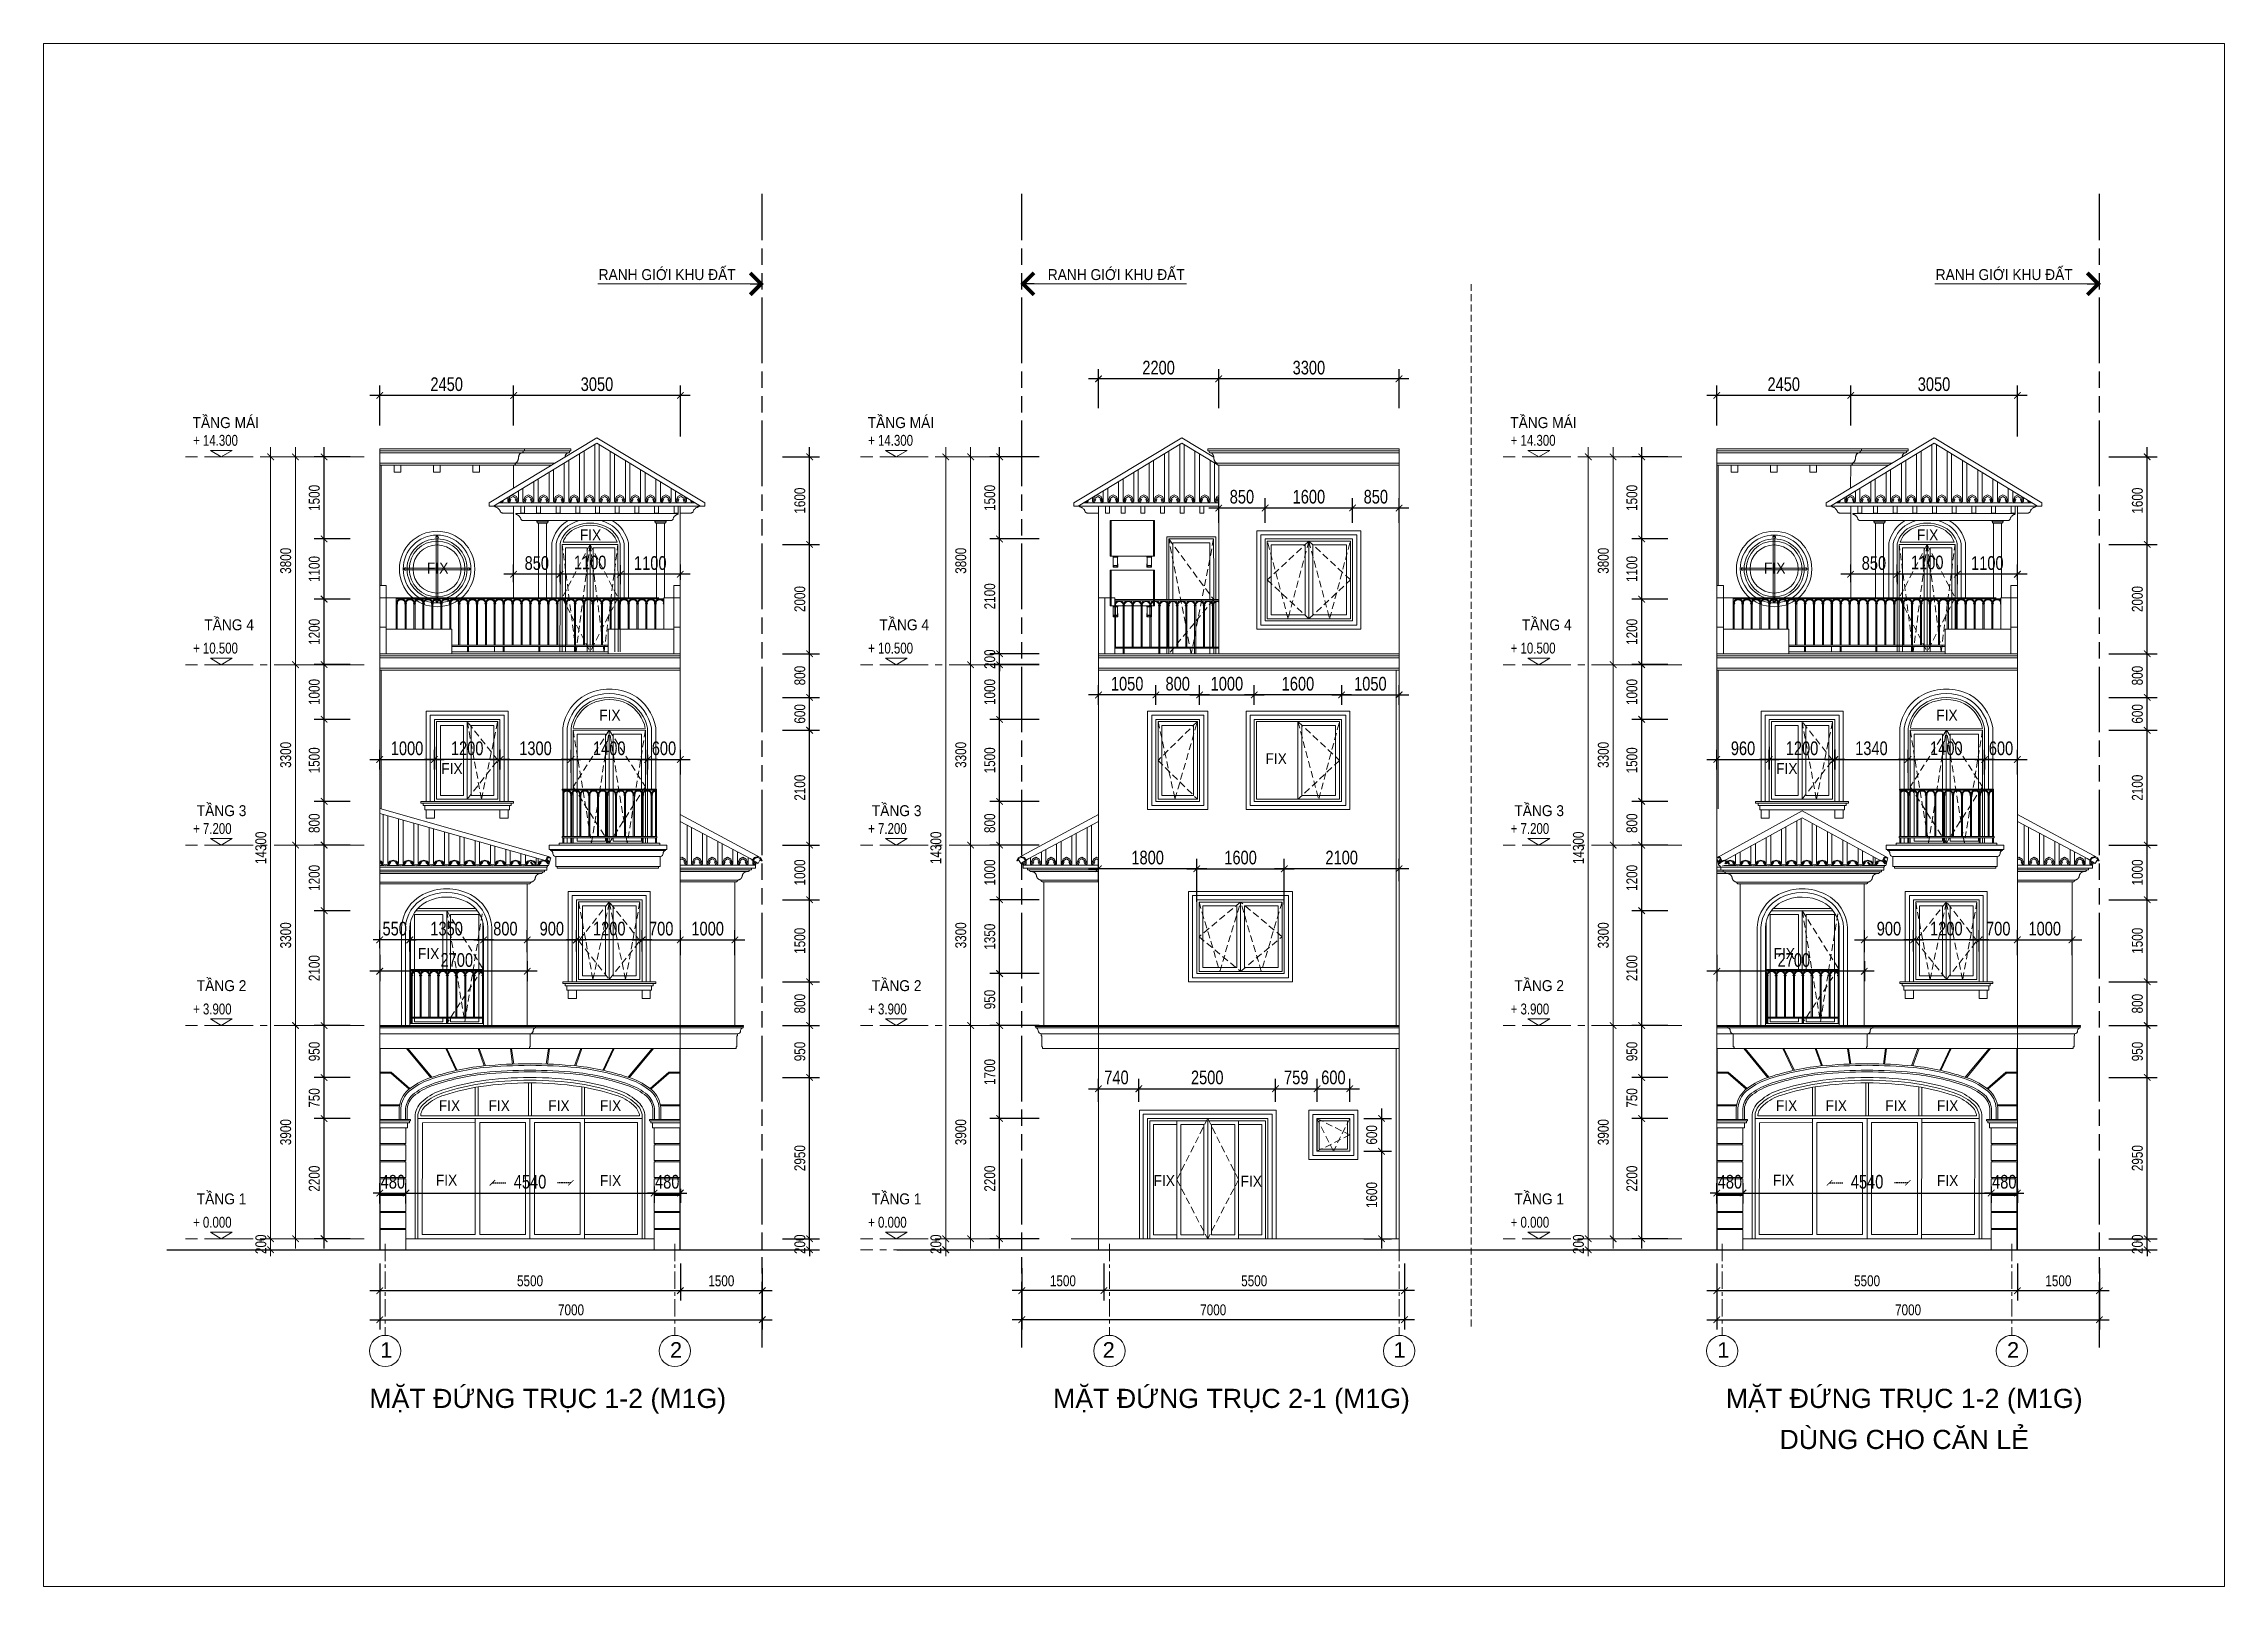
# Model space of a CAD drawing. Header units: millimetres. Extents: x -78046 to 260989, y -99288 to 158505.
# Drawn here: x 181189 to 221089, y 130290 to 158505 of the extents above; entities that cross this region are included whole.
import ezdxf
from ezdxf.enums import TextEntityAlignment as Align
from ezdxf.xclip import XClip

# ---------------------------------------------------------------- set-up
doc = ezdxf.new("R2010")
doc.units = ezdxf.units.MM
doc.header["$LTSCALE"] = 100
doc.header["$XCLIPFRAME"] = 0
doc.header["$PDMODE"] = 98
for name, pattern in [('ACAD_ISO09W100', [45, 24, -3, 6, -3, 6, -3]), ('CENTER', [50.8, 31.75, -6.35, 6.35, -6.35]), ('HIDDEN', [0.375, 0.25, -0.125])]:
    doc.linetypes.add(name, pattern=pattern)
doc.layers.get('Defpoints').update_dxf_attribs({"lineweight": 13})
for name, color, linetype, lineweight in [('-CENTER', 143, 'CENTER', 13), ('-DIM', 9, 'Continuous', 13), ('-DOOR', 137, 'Continuous', 9), ('-HATCH', 8, 'Continuous', 5), ('-HIDE', 3, 'HIDDEN', 13), ('-KH', 143, 'Continuous', 13), ('-LINE1', 7, 'Continuous', 18), ('-LINE2', 252, 'Continuous', 9), ('-TEXT', 7, 'Continuous', 15), ('A72', 9, 'Continuous', 5), ('ranh gioi lo dat', 240, 'ACAD_ISO09W100', 30)]:
    doc.layers.add(name, color=color, linetype=linetype, lineweight=lineweight)
doc.styles.add('1', font='arial.ttf')
doc.styles.add('AVANH', font='VHAVAN_2.TTF', dxfattribs={"width": 0.8})
doc.styles.get("Standard").update_dxf_attribs({"font": 'arial.ttf'})
doc.styles.add('X-5M-DH-TUM1$0$AVANTH', font='arial.ttf', dxfattribs={"width": 0.9})
doc.styles.add('X-ALL-SECTION$0$ROMANS', font='arial.ttf')
doc.dimstyles.new('C_100A3', dxfattribs={"dimscale": 100, "dimtxt": 2.5, "dimasz": 1.2, "dimexe": 1.8, "dimexo": 0, "dimgap": 0.75, "dimtad": 1, "dimdec": 0, "dimzin": 0, "dimdsep": 46, "dimtxsty": 'AVANH', "dimblk": 'ARCHTICK', "dimcen": 0, "dimdle": 1.8, "dimclrd": 256, "dimclre": 256, "dimclrt": 7, "dimadec": 0, "dimazin": 0, "dimtfac": 0.0001, "dimtdec": 0, "dimtix": 1, "dimtmove": 2, "dimatfit": 3, "dimldrblk": 'ARCHTICK', "dimfxl": 1.8, "dimtolj": 1, "dimtzin": 0, "dimarcsym": 0})
doc.dimstyles.new('X-ALL-SECTION$0$ARROWS', dxfattribs={"dimscale": 100, "dimtxt": 2, "dimasz": 1, "dimexe": 2, "dimexo": 5, "dimgap": 1, "dimtad": 1, "dimdec": 0, "dimzin": 0, "dimdsep": 46, "dimtxsty": 'X-ALL-SECTION$0$ROMANS', "dimblk": 'X-ALL-SECTION$0$ARROWS', "dimcen": 0, "dimclrd": 256, "dimclre": 256, "dimclrt": 256, "dimazin": 0, "dimtfac": 0.5, "dimtdec": 0, "dimtofl": 0, "dimtmove": 2, "dimatfit": 3, "dimldrblk": 'X-ALL-SECTION$0$ARROWS', "dimfxl": 1, "dimtolj": 1, "dimtzin": 0, "dimlwd": -1, "dimlwe": -1, "dimarcsym": 0})

msp = doc.modelspace()

# ---------------------------------------------------------------- texts
at = {"layer": '-TEXT', "color": 2, "style": 'X-5M-DH-TUM1$0$AVANTH', "width": 0.9}
for s, p in [('RANH GIỚI KHU ĐẤT', (191344.3, 154181.1)), ('RANH GIỚI KHU ĐẤT', (199561.4, 154181.1)), ('RANH GIỚI KHU ĐẤT', (215807.5, 154181.1)), ('FIX', (191000.1, 149419)), ('FIX', (215463.3, 149419)), ('FIX', (188203.5, 148814)), ('FIX', (212666.6, 148814)), ('FIX', (191354.6, 146122.8)), ('FIX', (215817.8, 146122.8)), ('FIX', (188464.7, 145145.6)), ('FIX', (203544.9, 145327.1)), ('FIX', (212887.8, 145145.6)), ('FIX', (188038.7, 141761.9)), ('FIX', (212841.2, 141761.9)), ('FIX', (188419.5, 138981.2)), ('FIX', (189329.1, 138981.2)), ('FIX', (190421.8, 138981.2)), ('FIX', (191367, 138981.2)), ('FIX', (212882.7, 138981.2)), ('FIX', (213792.3, 138981.2)), ('FIX', (214885, 138981.2)), ('FIX', (215830.1, 138981.2)), ('FIX', (188365.6, 137619.1)), ('FIX', (191367, 137610.9)), ('FIX', (201497.6, 137610.9)), ('FIX', (203089.6, 137598.5)), ('FIX', (212828.8, 137619.1)), ('FIX', (215830.1, 137610.9))]:
    msp.add_text(s, height=200, dxfattribs=at).set_placement(p)
at = {"layer": '-TEXT', "color": 2, "style": '1'}
for s, p in [('1', (187460.4, 134612.8)), ('2', (192760.2, 134612.8)), ('2', (200676.5, 134612.8)), ('1', (205996.8, 134612.8)), ('1', (211923.5, 134612.8)), ('2', (217223.4, 134612.8))]:
    msp.add_text(s, height=286.3, dxfattribs=at).set_placement(p, align=Align.MIDDLE_CENTER)
at = {"layer": '-TEXT', "color": 4}
for s, p in [('MẶT ĐỨNG TRỤC 1-2 (M1G)', (190412.8, 133552.7)), ('MẶT ĐỨNG TRỤC 2-1 (M1G)', (202922.4, 133552.7)), ('MẶT ĐỨNG TRỤC 1-2 (M1G)', (215231.2, 133552.7)), ('DÙNG CHO CĂN LẺ', (215231.2, 132802))]:
    msp.add_text(s, height=350, dxfattribs=at).set_placement(p, align=Align.CENTER)

# ---------------------------------------------------------------- blocks, each defined once
blk = doc.blocks.new('_ARCHTICK')
at = {"const_width": 0.15}
blk.add_lwpolyline([(-0.5, -0.5), (0.5, 0.5)], dxfattribs=at)
blk = doc.blocks.new('*D315')
at = {"layer": '-DIM', "lineweight": -2, "transparency": 16777216}
for p, q in [((187339, 136196), (187339, 135518)), ((192839, 136196), (192839, 135518)), ((187159, 135698), (193019, 135698))]:
    blk.add_line(p, q, dxfattribs=at)
at = {"layer": 'Defpoints', "color": 0, "transparency": 16777216}
for p in [(187339, 136196), (192839, 136196), (192839, 135698)]:
    blk.add_point(p, dxfattribs=at)
at = {"layer": '-DIM', "lineweight": -2, "transparency": 16777216, "xscale": 120, "yscale": 120, "zscale": 120, "rotation": 180}
blk.add_blockref('_ARCHTICK', (187339, 135698), dxfattribs=at)
at = {"layer": '-DIM', "lineweight": -2, "transparency": 16777216, "xscale": 120, "yscale": 120, "zscale": 120}
blk.add_blockref('_ARCHTICK', (192839, 135698), dxfattribs=at)
at = {"layer": '-DIM', "color": 7, "transparency": 16777216, "insert": (190089, 135877), "char_height": 200, "attachment_point": 5, "style": 'AVANH'}
blk.add_mtext('\\A1;5500', dxfattribs=at)
blk = doc.blocks.new('*D87')
at = {"layer": '-DIM', "lineweight": -2, "transparency": 16777216}
for p, q in [((-1120, 4100), (-2054, 4100)), ((-1874, 4280), (-1874, 20)), ((-1120, 200), (-2054, 200))]:
    blk.add_line(p, q, dxfattribs=at)
at = {"layer": 'Defpoints', "color": 0, "transparency": 16777216}
for p in [(-1120, 4100), (-1874, 200), (-1120, 200)]:
    blk.add_point(p, dxfattribs=at)
at = {"layer": '-DIM', "lineweight": -2, "transparency": 16777216, "xscale": 120, "yscale": 120, "zscale": 120}
for p, rotation in [((-1874, 4100), 90), ((-1874, 200), 270)]:
    blk.add_blockref('_ARCHTICK', p, dxfattribs=dict(at, rotation=rotation))
at = {"layer": '-DIM', "color": 7, "transparency": 16777216, "insert": (-2053, 2150), "char_height": 200, "attachment_point": 5, "rotation": 90, "style": 'AVANH'}
blk.add_mtext('\\A1;3900', dxfattribs=at)
blk = doc.blocks.new('*D88')
at = {"layer": '-DIM', "lineweight": -2, "transparency": 16777216}
for p, q in [((-1120, 7400), (-2054, 7400)), ((-1874, 3920), (-1874, 7580)), ((-1120, 4100), (-2054, 4100))]:
    blk.add_line(p, q, dxfattribs=at)
at = {"layer": 'Defpoints', "color": 0, "transparency": 16777216}
for p in [(-1874, 7400), (-1120, 7400), (-1120, 4100)]:
    blk.add_point(p, dxfattribs=at)
at = {"layer": '-DIM', "lineweight": -2, "transparency": 16777216, "xscale": 120, "yscale": 120, "zscale": 120}
for p, rotation in [((-1874, 7400), 90), ((-1874, 4100), 270)]:
    blk.add_blockref('_ARCHTICK', p, dxfattribs=dict(at, rotation=rotation))
at = {"layer": '-DIM', "color": 7, "transparency": 16777216, "insert": (-2053, 5750), "char_height": 200, "attachment_point": 5, "rotation": 90, "style": 'AVANH'}
blk.add_mtext('\\A1;3300', dxfattribs=at)
blk = doc.blocks.new('*D89')
at = {"layer": '-DIM', "lineweight": -2, "transparency": 16777216}
for p, q in [((-1874, 7220), (-1874, 10880)), ((-1120, 10700), (-2054, 10700)), ((-1120, 7400), (-2054, 7400))]:
    blk.add_line(p, q, dxfattribs=at)
at = {"layer": 'Defpoints', "color": 0, "transparency": 16777216}
for p in [(-1874, 10700), (-1120, 10700), (-1120, 7400)]:
    blk.add_point(p, dxfattribs=at)
at = {"layer": '-DIM', "lineweight": -2, "transparency": 16777216, "xscale": 120, "yscale": 120, "zscale": 120}
for p, rotation in [((-1874, 10700), 90), ((-1874, 7400), 270)]:
    blk.add_blockref('_ARCHTICK', p, dxfattribs=dict(at, rotation=rotation))
at = {"layer": '-DIM', "color": 7, "transparency": 16777216, "insert": (-2053, 9050), "char_height": 200, "attachment_point": 5, "rotation": 90, "style": 'AVANH'}
blk.add_mtext('\\A1;3300', dxfattribs=at)
blk = doc.blocks.new('*D90')
at = {"layer": '-DIM', "lineweight": -2, "transparency": 16777216}
for p, q in [((-1120, 14500), (-2054, 14500)), ((-1874, 10520), (-1874, 14680)), ((-1120, 10700), (-2054, 10700))]:
    blk.add_line(p, q, dxfattribs=at)
at = {"layer": 'Defpoints', "color": 0, "transparency": 16777216}
for p in [(-1874, 14500), (-1120, 14500), (-1120, 10700)]:
    blk.add_point(p, dxfattribs=at)
at = {"layer": '-DIM', "lineweight": -2, "transparency": 16777216, "xscale": 120, "yscale": 120, "zscale": 120}
for p, rotation in [((-1874, 14500), 90), ((-1874, 10700), 270)]:
    blk.add_blockref('_ARCHTICK', p, dxfattribs=dict(at, rotation=rotation))
at = {"layer": '-DIM', "color": 7, "transparency": 16777216, "insert": (-2053, 12600), "char_height": 200, "attachment_point": 5, "rotation": 90, "style": 'AVANH'}
blk.add_mtext('\\A1;3800', dxfattribs=at)
blk = doc.blocks.new('*D91')
at = {"layer": '-DIM', "lineweight": -2, "transparency": 16777216}
for p, q in [((-1120, 200), (-2509, 200)), ((-1120, 0), (-2509, 0)), ((-2329, 200), (-2329, 320)), ((-2329, 0), (-2329, 200)), ((-2329, 0), (-2329, -120))]:
    blk.add_line(p, q, dxfattribs=at)
at = {"layer": 'Defpoints', "color": 0, "transparency": 16777216}
for p in [(-2329, 200), (-1120, 200), (-1120, 0)]:
    blk.add_point(p, dxfattribs=at)
at = {"layer": '-DIM', "lineweight": -2, "transparency": 16777216, "xscale": 120, "yscale": 120, "zscale": 120}
for p, rotation in [((-2329, 200), 270), ((-2329, 0), 90)]:
    blk.add_blockref('_ARCHTICK', p, dxfattribs=dict(at, rotation=rotation))
at = {"layer": '-DIM', "color": 7, "transparency": 16777216, "insert": (-2508, 100), "char_height": 200, "attachment_point": 5, "rotation": 90, "style": 'AVANH'}
blk.add_mtext('\\A1;200', dxfattribs=at)
blk = doc.blocks.new('*D92')
at = {"layer": '-DIM', "lineweight": -2, "transparency": 16777216}
for p, q in [((-1120, 14500), (-2509, 14500)), ((-2329, 20), (-2329, 14680)), ((-1120, 200), (-2509, 200))]:
    blk.add_line(p, q, dxfattribs=at)
at = {"layer": 'Defpoints', "color": 0, "transparency": 16777216}
for p in [(-2329, 14500), (-1120, 14500), (-1120, 200)]:
    blk.add_point(p, dxfattribs=at)
at = {"layer": '-DIM', "lineweight": -2, "transparency": 16777216, "xscale": 120, "yscale": 120, "zscale": 120}
for p, rotation in [((-2329, 14500), 90), ((-2329, 200), 270)]:
    blk.add_blockref('_ARCHTICK', p, dxfattribs=dict(at, rotation=rotation))
at = {"layer": '-DIM', "color": 7, "transparency": 16777216, "insert": (-2508, 7350), "char_height": 200, "attachment_point": 5, "rotation": 90, "style": 'AVANH'}
blk.add_mtext('\\A1;14300', dxfattribs=at)
blk = doc.blocks.new('cot')
at = {"layer": '-KH'}
blk.add_line((116899, -109064), (117274, -109064), dxfattribs=at)
blk.add_lwpolyline([(117286, -108944), (116888, -108944), (117087, -109064)], close=True, dxfattribs=at)
blk.add_solid([(117087, -109064), (117087, -108944), (117286, -108944), (117087, -109064)], dxfattribs=at)
blk = doc.blocks.new('lancan')
for p, q in [((-2, 889), (-10, 884)), ((-10, 884), (-10, 882)), ((0, 884), (-10, 884)), ((-10, 882), (-2, 877)), ((0, 882), (-10, 882)), ((-4, 893), (-4, 891)), ((-4, 893), (0, 893)), ((-4, 891), (-2, 891)), ((-4, 875), (-4, 873)), ((-4, 875), (-2, 875)), ((-4, 873), (0, 873)), ((-2, 891), (-2, 889)), ((-2, 891), (0, 891)), ((-2, 889), (21, 889)), ((-2, 877), (-2, 875)), ((-2, 877), (21, 877)), ((-2, 875), (0, 875)), ((-1, 989), (6547, 989)), ((-1, 969), (6547, 969)), ((0, 893), (19, 893)), ((19, 891), (0, 891)), ((0, 882), (0, 884)), ((0, 884), (19, 884)), ((0, 882), (19, 882)), ((19, 875), (0, 875)), ((0, 120), (0, 873)), ((0, 873), (19, 873)), ((19, 893), (23, 893)), ((19, 891), (21, 891)), ((19, 884), (19, 882)), ((19, 884), (29, 884)), ((19, 882), (29, 882)), ((19, 875), (21, 875)), ((19, 873), (19, 120)), ((19, 873), (23, 873)), ((21, 889), (21, 891)), ((21, 891), (23, 891)), ((29, 884), (21, 889)), ((21, 877), (29, 882)), ((21, 875), (21, 877)), ((21, 875), (23, 875)), ((23, 891), (23, 893)), ((23, 873), (23, 875)), ((29, 882), (29, 884)), ((162, 889), (153, 884)), ((153, 884), (153, 882)), ((163, 884), (153, 884)), ((153, 882), (162, 877)), ((163, 882), (153, 882)), ((159, 893), (159, 891)), ((159, 893), (163, 893)), ((159, 891), (162, 891)), ((159, 875), (159, 873)), ((159, 875), (162, 875)), ((159, 873), (163, 873)), ((162, 891), (162, 889)), ((162, 891), (163, 891)), ((162, 889), (184, 889)), ((162, 877), (162, 875)), ((162, 877), (184, 877)), ((162, 875), (163, 875)), ((163, 893), (182, 893)), ((182, 891), (163, 891)), ((163, 882), (163, 884)), ((163, 884), (182, 884)), ((163, 882), (182, 882)), ((182, 875), (163, 875)), ((163, 120), (163, 873)), ((163, 873), (182, 873)), ((182, 893), (186, 893)), ((182, 891), (184, 891)), ((182, 884), (182, 882)), ((182, 884), (192, 884)), ((182, 882), (192, 882)), ((182, 875), (184, 875)), ((182, 873), (182, 120)), ((182, 873), (186, 873)), ((184, 889), (184, 891)), ((184, 891), (186, 891)), ((192, 884), (184, 889)), ((184, 877), (192, 882)), ((184, 875), (184, 877)), ((184, 875), (186, 875)), ((186, 891), (186, 893)), ((186, 873), (186, 875)), ((192, 882), (192, 884)), ((325, 889), (317, 884)), ((317, 884), (317, 882)), ((326, 884), (317, 884)), ((317, 882), (325, 877)), ((326, 882), (317, 882)), ((322, 893), (322, 891)), ((322, 893), (326, 893)), ((322, 891), (325, 891)), ((322, 875), (322, 873)), ((322, 875), (325, 875)), ((322, 873), (326, 873)), ((325, 891), (325, 889)), ((325, 891), (326, 891)), ((325, 889), (347, 889)), ((325, 877), (325, 875)), ((325, 877), (347, 877)), ((325, 875), (326, 875)), ((326, 893), (346, 893)), ((346, 891), (326, 891)), ((326, 882), (326, 884)), ((326, 884), (346, 884)), ((326, 882), (346, 882)), ((346, 875), (326, 875)), ((326, 120), (326, 873)), ((326, 873), (346, 873)), ((346, 893), (350, 893)), ((346, 891), (347, 891)), ((346, 884), (346, 882)), ((346, 884), (355, 884)), ((346, 882), (355, 882)), ((346, 875), (347, 875)), ((346, 873), (346, 120)), ((346, 873), (350, 873)), ((347, 889), (347, 891)), ((347, 891), (350, 891)), ((355, 884), (347, 889)), ((347, 877), (355, 882)), ((347, 875), (347, 877)), ((347, 875), (350, 875)), ((350, 891), (350, 893)), ((350, 873), (350, 875)), ((355, 882), (355, 884)), ((488, 889), (480, 884)), ((480, 884), (480, 882)), ((490, 884), (480, 884)), ((480, 882), (488, 877)), ((490, 882), (480, 882)), ((486, 893), (486, 891)), ((486, 893), (490, 893)), ((486, 891), (488, 891)), ((486, 875), (486, 873)), ((486, 875), (488, 875)), ((486, 873), (490, 873)), ((488, 891), (488, 889)), ((488, 891), (490, 891)), ((488, 889), (510, 889)), ((488, 877), (488, 875)), ((488, 877), (510, 877)), ((488, 875), (490, 875)), ((490, 893), (509, 893)), ((509, 891), (490, 891)), ((490, 882), (490, 884)), ((490, 884), (509, 884)), ((490, 882), (509, 882)), ((509, 875), (490, 875)), ((490, 120), (490, 873)), ((490, 873), (509, 873)), ((509, 893), (513, 893)), ((509, 891), (510, 891)), ((509, 884), (509, 882)), ((509, 884), (519, 884)), ((509, 882), (519, 882)), ((509, 875), (510, 875)), ((509, 873), (509, 120)), ((509, 873), (513, 873)), ((510, 889), (510, 891)), ((510, 891), (513, 891)), ((519, 884), (510, 889)), ((510, 877), (519, 882)), ((510, 875), (510, 877)), ((510, 875), (513, 875)), ((513, 891), (513, 893)), ((513, 873), (513, 875)), ((519, 882), (519, 884)), ((651, 889), (643, 884)), ((643, 884), (643, 882)), ((653, 884), (643, 884)), ((643, 882), (651, 877)), ((653, 882), (643, 882)), ((649, 893), (649, 891)), ((649, 893), (653, 893)), ((649, 891), (651, 891)), ((649, 875), (649, 873)), ((649, 875), (651, 875)), ((649, 873), (653, 873)), ((651, 891), (651, 889)), ((651, 891), (653, 891)), ((651, 889), (674, 889)), ((651, 877), (651, 875)), ((651, 877), (674, 877)), ((651, 875), (653, 875)), ((653, 893), (672, 893)), ((672, 891), (653, 891)), ((653, 882), (653, 884)), ((653, 884), (672, 884)), ((653, 882), (672, 882)), ((672, 875), (653, 875)), ((653, 120), (653, 873)), ((653, 873), (672, 873)), ((672, 893), (676, 893)), ((672, 891), (674, 891)), ((672, 884), (672, 882)), ((672, 884), (682, 884)), ((672, 882), (682, 882)), ((672, 875), (674, 875)), ((672, 873), (672, 120)), ((672, 873), (676, 873)), ((674, 889), (674, 891)), ((674, 891), (676, 891)), ((682, 884), (674, 889)), ((674, 877), (682, 882)), ((674, 875), (674, 877)), ((674, 875), (676, 875)), ((676, 891), (676, 893)), ((676, 873), (676, 875)), ((682, 882), (682, 884)), ((814, 889), (806, 884)), ((806, 884), (806, 882)), ((816, 884), (806, 884)), ((806, 882), (814, 877)), ((816, 882), (806, 882)), ((812, 893), (812, 891)), ((812, 893), (816, 893)), ((812, 891), (814, 891)), ((812, 875), (812, 873)), ((812, 875), (814, 875)), ((812, 873), (816, 873)), ((814, 891), (814, 889)), ((814, 891), (816, 891)), ((814, 889), (837, 889)), ((814, 877), (814, 875)), ((814, 877), (837, 877)), ((814, 875), (816, 875)), ((816, 893), (835, 893)), ((835, 891), (816, 891)), ((816, 882), (816, 884)), ((816, 884), (835, 884)), ((816, 882), (835, 882)), ((835, 875), (816, 875)), ((816, 120), (816, 873)), ((816, 873), (835, 873)), ((835, 893), (839, 893)), ((835, 891), (837, 891)), ((835, 884), (835, 882)), ((835, 884), (845, 884)), ((835, 882), (845, 882)), ((835, 875), (837, 875)), ((835, 873), (835, 120)), ((835, 873), (839, 873)), ((837, 889), (837, 891)), ((837, 891), (839, 891)), ((845, 884), (837, 889)), ((837, 877), (845, 882)), ((837, 875), (837, 877)), ((837, 875), (839, 875)), ((839, 891), (839, 893)), ((839, 873), (839, 875)), ((845, 882), (845, 884)), ((978, 889), (969, 884)), ((969, 884), (969, 882)), ((979, 884), (969, 884)), ((969, 882), (978, 877)), ((979, 882), (969, 882)), ((975, 893), (975, 891)), ((975, 893), (979, 893)), ((975, 891), (978, 891)), ((975, 875), (975, 873)), ((975, 875), (978, 875)), ((975, 873), (979, 873)), ((978, 891), (978, 889)), ((978, 891), (979, 891)), ((978, 889), (1000, 889)), ((978, 877), (978, 875)), ((978, 877), (1000, 877)), ((978, 875), (979, 875)), ((979, 893), (998, 893)), ((998, 891), (979, 891)), ((979, 882), (979, 884)), ((979, 884), (998, 884)), ((979, 882), (998, 882)), ((998, 875), (979, 875)), ((979, 120), (979, 873)), ((979, 873), (998, 873)), ((998, 893), (1002, 893)), ((998, 891), (1000, 891)), ((998, 884), (998, 882)), ((998, 884), (1008, 884)), ((998, 882), (1008, 882)), ((998, 875), (1000, 875)), ((998, 873), (998, 120)), ((998, 873), (1002, 873)), ((1000, 889), (1000, 891)), ((1000, 891), (1002, 891)), ((1008, 884), (1000, 889)), ((1000, 877), (1008, 882)), ((1000, 875), (1000, 877)), ((1000, 875), (1002, 875)), ((1002, 891), (1002, 893)), ((1002, 873), (1002, 875)), ((1008, 882), (1008, 884)), ((1141, 889), (1133, 884)), ((1133, 884), (1133, 882)), ((1142, 884), (1133, 884)), ((1133, 882), (1141, 877)), ((1142, 882), (1133, 882)), ((1138, 893), (1138, 891)), ((1138, 893), (1142, 893)), ((1138, 891), (1141, 891)), ((1138, 875), (1138, 873)), ((1138, 875), (1141, 875)), ((1138, 873), (1142, 873)), ((1141, 891), (1141, 889)), ((1141, 891), (1142, 891)), ((1141, 889), (1163, 889)), ((1141, 877), (1141, 875)), ((1141, 877), (1163, 877)), ((1141, 875), (1142, 875)), ((1142, 893), (1162, 893)), ((1162, 891), (1142, 891)), ((1142, 882), (1142, 884)), ((1142, 884), (1162, 884)), ((1142, 882), (1162, 882)), ((1162, 875), (1142, 875)), ((1142, 120), (1142, 873)), ((1142, 873), (1162, 873)), ((1162, 893), (1166, 893)), ((1162, 891), (1163, 891)), ((1162, 884), (1162, 882)), ((1162, 884), (1171, 884)), ((1162, 882), (1171, 882)), ((1162, 875), (1163, 875)), ((1162, 873), (1162, 120)), ((1162, 873), (1166, 873)), ((1163, 889), (1163, 891)), ((1163, 891), (1166, 891)), ((1171, 884), (1163, 889)), ((1163, 877), (1171, 882)), ((1163, 875), (1163, 877)), ((1163, 875), (1166, 875)), ((1166, 891), (1166, 893)), ((1166, 873), (1166, 875)), ((1171, 882), (1171, 884)), ((1304, 889), (1296, 884)), ((1296, 884), (1296, 882)), ((1306, 884), (1296, 884)), ((1296, 882), (1304, 877)), ((1306, 882), (1296, 882)), ((1302, 893), (1302, 891)), ((1302, 893), (1306, 893)), ((1302, 891), (1304, 891)), ((1302, 875), (1302, 873)), ((1302, 875), (1304, 875)), ((1302, 873), (1306, 873)), ((1304, 891), (1304, 889)), ((1304, 891), (1306, 891)), ((1304, 889), (1326, 889)), ((1304, 877), (1304, 875)), ((1304, 877), (1326, 877)), ((1304, 875), (1306, 875)), ((1306, 893), (1325, 893)), ((1325, 891), (1306, 891)), ((1306, 882), (1306, 884)), ((1306, 884), (1325, 884)), ((1306, 882), (1325, 882)), ((1325, 875), (1306, 875)), ((1306, 120), (1306, 873)), ((1306, 873), (1325, 873)), ((1325, 893), (1329, 893)), ((1325, 891), (1326, 891)), ((1325, 884), (1325, 882)), ((1325, 884), (1335, 884)), ((1325, 882), (1335, 882)), ((1325, 875), (1326, 875)), ((1325, 873), (1325, 120)), ((1325, 873), (1329, 873)), ((1326, 889), (1326, 891)), ((1326, 891), (1329, 891)), ((1335, 884), (1326, 889)), ((1326, 877), (1335, 882)), ((1326, 875), (1326, 877)), ((1326, 875), (1329, 875)), ((1329, 891), (1329, 893)), ((1329, 873), (1329, 875)), ((1335, 882), (1335, 884)), ((1467, 889), (1459, 884)), ((1459, 884), (1459, 882)), ((1469, 884), (1459, 884)), ((1459, 882), (1467, 877)), ((1469, 882), (1459, 882)), ((1465, 893), (1465, 891)), ((1465, 893), (1469, 893)), ((1465, 891), (1467, 891)), ((1465, 875), (1465, 873)), ((1465, 875), (1467, 875)), ((1465, 873), (1469, 873)), ((1467, 891), (1467, 889)), ((1467, 891), (1469, 891)), ((1467, 889), (1490, 889)), ((1467, 877), (1467, 875)), ((1467, 877), (1490, 877)), ((1467, 875), (1469, 875)), ((1469, 893), (1488, 893)), ((1488, 891), (1469, 891)), ((1469, 882), (1469, 884)), ((1469, 884), (1488, 884)), ((1469, 882), (1488, 882)), ((1488, 875), (1469, 875)), ((1469, 120), (1469, 873)), ((1469, 873), (1488, 873)), ((1488, 893), (1492, 893)), ((1488, 891), (1490, 891)), ((1488, 884), (1488, 882)), ((1488, 884), (1498, 884)), ((1488, 882), (1498, 882)), ((1488, 875), (1490, 875)), ((1488, 873), (1488, 120)), ((1488, 873), (1492, 873)), ((1490, 889), (1490, 891)), ((1490, 891), (1492, 891)), ((1498, 884), (1490, 889)), ((1490, 877), (1498, 882)), ((1490, 875), (1490, 877)), ((1490, 875), (1492, 875)), ((1492, 891), (1492, 893)), ((1492, 873), (1492, 875)), ((1498, 882), (1498, 884)), ((1630, 889), (1622, 884)), ((1622, 884), (1622, 882)), ((1632, 884), (1622, 884)), ((1622, 882), (1630, 877)), ((1632, 882), (1622, 882)), ((1628, 893), (1628, 891)), ((1628, 893), (1632, 893)), ((1628, 891), (1630, 891)), ((1628, 875), (1628, 873)), ((1628, 875), (1630, 875)), ((1628, 873), (1632, 873)), ((1630, 891), (1630, 889)), ((1630, 891), (1632, 891)), ((1630, 889), (1653, 889)), ((1630, 877), (1630, 875)), ((1630, 877), (1653, 877)), ((1630, 875), (1632, 875)), ((1632, 893), (1651, 893)), ((1651, 891), (1632, 891)), ((1632, 882), (1632, 884)), ((1632, 884), (1651, 884)), ((1632, 882), (1651, 882)), ((1651, 875), (1632, 875)), ((1632, 120), (1632, 873)), ((1632, 873), (1651, 873)), ((1651, 893), (1655, 893)), ((1651, 891), (1653, 891)), ((1651, 884), (1651, 882)), ((1651, 884), (1661, 884)), ((1651, 882), (1661, 882)), ((1651, 875), (1653, 875)), ((1651, 873), (1651, 120)), ((1651, 873), (1655, 873)), ((1653, 889), (1653, 891)), ((1653, 891), (1655, 891)), ((1661, 884), (1653, 889)), ((1653, 877), (1661, 882)), ((1653, 875), (1653, 877)), ((1653, 875), (1655, 875)), ((1655, 891), (1655, 893)), ((1655, 873), (1655, 875)), ((1661, 882), (1661, 884)), ((1794, 889), (1785, 884)), ((1785, 884), (1785, 882)), ((1795, 884), (1785, 884)), ((1785, 882), (1794, 877)), ((1795, 882), (1785, 882)), ((1791, 893), (1791, 891)), ((1791, 893), (1795, 893)), ((1791, 891), (1794, 891)), ((1791, 875), (1791, 873)), ((1791, 875), (1794, 875)), ((1791, 873), (1795, 873)), ((1794, 891), (1794, 889)), ((1794, 891), (1795, 891)), ((1794, 889), (1816, 889)), ((1794, 877), (1794, 875)), ((1794, 877), (1816, 877)), ((1794, 875), (1795, 875)), ((1795, 893), (1814, 893)), ((1814, 891), (1795, 891)), ((1795, 882), (1795, 884)), ((1795, 884), (1814, 884)), ((1795, 882), (1814, 882)), ((1814, 875), (1795, 875)), ((1795, 120), (1795, 873)), ((1795, 873), (1814, 873)), ((1814, 893), (1818, 893)), ((1814, 891), (1816, 891)), ((1814, 884), (1814, 882)), ((1814, 884), (1824, 884)), ((1814, 882), (1824, 882)), ((1814, 875), (1816, 875)), ((1814, 873), (1814, 120)), ((1814, 873), (1818, 873)), ((1816, 889), (1816, 891)), ((1816, 891), (1818, 891)), ((1824, 884), (1816, 889)), ((1816, 877), (1824, 882)), ((1816, 875), (1816, 877)), ((1816, 875), (1818, 875)), ((1818, 891), (1818, 893)), ((1818, 873), (1818, 875)), ((1824, 882), (1824, 884)), ((1957, 889), (1949, 884)), ((1949, 884), (1949, 882)), ((1958, 884), (1949, 884)), ((1949, 882), (1957, 877)), ((1958, 882), (1949, 882)), ((1954, 893), (1954, 891)), ((1954, 893), (1958, 893)), ((1954, 891), (1957, 891)), ((1954, 875), (1954, 873)), ((1954, 875), (1957, 875)), ((1954, 873), (1958, 873)), ((1957, 891), (1957, 889)), ((1957, 891), (1958, 891)), ((1957, 889), (1979, 889)), ((1957, 877), (1957, 875)), ((1957, 877), (1979, 877)), ((1957, 875), (1958, 875)), ((1958, 893), (1978, 893)), ((1978, 891), (1958, 891)), ((1958, 882), (1958, 884)), ((1958, 884), (1978, 884)), ((1958, 882), (1978, 882)), ((1978, 875), (1958, 875)), ((1958, 120), (1958, 873)), ((1958, 873), (1978, 873)), ((1978, 893), (1982, 893)), ((1978, 891), (1979, 891)), ((1978, 884), (1978, 882)), ((1978, 884), (1987, 884)), ((1978, 882), (1987, 882)), ((1978, 875), (1979, 875)), ((1978, 873), (1978, 120)), ((1978, 873), (1982, 873)), ((1979, 889), (1979, 891)), ((1979, 891), (1982, 891)), ((1987, 884), (1979, 889)), ((1979, 877), (1987, 882)), ((1979, 875), (1979, 877)), ((1979, 875), (1982, 875)), ((1982, 891), (1982, 893)), ((1982, 873), (1982, 875)), ((1987, 882), (1987, 884)), ((2120, 889), (2112, 884)), ((2112, 884), (2112, 882)), ((2122, 884), (2112, 884)), ((2112, 882), (2120, 877)), ((2122, 882), (2112, 882)), ((2118, 893), (2118, 891)), ((2118, 893), (2122, 893)), ((2118, 891), (2120, 891)), ((2118, 875), (2118, 873)), ((2118, 875), (2120, 875)), ((2118, 873), (2122, 873)), ((2120, 891), (2120, 889)), ((2120, 891), (2122, 891)), ((2120, 889), (2142, 889)), ((2120, 877), (2120, 875)), ((2120, 877), (2142, 877)), ((2120, 875), (2122, 875)), ((2122, 893), (2141, 893)), ((2141, 891), (2122, 891)), ((2122, 882), (2122, 884)), ((2122, 884), (2141, 884)), ((2122, 882), (2141, 882)), ((2141, 875), (2122, 875)), ((2122, 120), (2122, 873)), ((2122, 873), (2141, 873)), ((2141, 893), (2145, 893)), ((2141, 891), (2142, 891)), ((2141, 884), (2141, 882)), ((2141, 884), (2151, 884)), ((2141, 882), (2151, 882)), ((2141, 875), (2142, 875)), ((2141, 873), (2141, 120)), ((2141, 873), (2145, 873)), ((2142, 889), (2142, 891)), ((2142, 891), (2145, 891)), ((2151, 884), (2142, 889)), ((2142, 877), (2151, 882)), ((2142, 875), (2142, 877)), ((2142, 875), (2145, 875)), ((2145, 891), (2145, 893)), ((2145, 873), (2145, 875)), ((2151, 882), (2151, 884)), ((2283, 889), (2275, 884)), ((2275, 884), (2275, 882)), ((2285, 884), (2275, 884)), ((2275, 882), (2283, 877)), ((2285, 882), (2275, 882)), ((2281, 893), (2281, 891)), ((2281, 893), (2285, 893)), ((2281, 891), (2283, 891)), ((2281, 875), (2281, 873)), ((2281, 875), (2283, 875)), ((2281, 873), (2285, 873)), ((2283, 891), (2283, 889)), ((2283, 891), (2285, 891)), ((2283, 889), (2306, 889)), ((2283, 877), (2283, 875)), ((2283, 877), (2306, 877)), ((2283, 875), (2285, 875)), ((2285, 893), (2304, 893)), ((2304, 891), (2285, 891)), ((2285, 882), (2285, 884)), ((2285, 884), (2304, 884)), ((2285, 882), (2304, 882)), ((2304, 875), (2285, 875)), ((2285, 120), (2285, 873)), ((2285, 873), (2304, 873)), ((2304, 893), (2308, 893)), ((2304, 891), (2306, 891)), ((2304, 884), (2304, 882)), ((2304, 884), (2314, 884)), ((2304, 882), (2314, 882)), ((2304, 875), (2306, 875)), ((2304, 873), (2304, 120)), ((2304, 873), (2308, 873)), ((2306, 889), (2306, 891)), ((2306, 891), (2308, 891)), ((2314, 884), (2306, 889)), ((2306, 877), (2314, 882)), ((2306, 875), (2306, 877)), ((2306, 875), (2308, 875)), ((2308, 891), (2308, 893)), ((2308, 873), (2308, 875)), ((2314, 882), (2314, 884)), ((2446, 889), (2438, 884)), ((2438, 884), (2438, 882)), ((2448, 884), (2438, 884)), ((2438, 882), (2446, 877)), ((2448, 882), (2438, 882)), ((2444, 893), (2444, 891)), ((2444, 893), (2448, 893)), ((2444, 891), (2446, 891)), ((2444, 875), (2444, 873)), ((2444, 875), (2446, 875)), ((2444, 873), (2448, 873)), ((2446, 891), (2446, 889)), ((2446, 891), (2448, 891)), ((2446, 889), (2469, 889)), ((2446, 877), (2446, 875)), ((2446, 877), (2469, 877)), ((2446, 875), (2448, 875)), ((2448, 893), (2467, 893)), ((2467, 891), (2448, 891)), ((2448, 882), (2448, 884)), ((2448, 884), (2467, 884)), ((2448, 882), (2467, 882)), ((2467, 875), (2448, 875)), ((2448, 120), (2448, 873)), ((2448, 873), (2467, 873)), ((2467, 893), (2471, 893)), ((2467, 891), (2469, 891)), ((2467, 884), (2467, 882)), ((2467, 884), (2477, 884)), ((2467, 882), (2477, 882)), ((2467, 875), (2469, 875)), ((2467, 873), (2467, 120)), ((2467, 873), (2471, 873)), ((2469, 889), (2469, 891)), ((2469, 891), (2471, 891)), ((2477, 884), (2469, 889)), ((2469, 877), (2477, 882)), ((2469, 875), (2469, 877)), ((2469, 875), (2471, 875)), ((2471, 891), (2471, 893)), ((2471, 873), (2471, 875)), ((2477, 882), (2477, 884)), ((2610, 889), (2601, 884)), ((2601, 884), (2601, 882)), ((2611, 884), (2601, 884)), ((2601, 882), (2610, 877)), ((2611, 882), (2601, 882)), ((2607, 893), (2607, 891)), ((2607, 893), (2611, 893)), ((2607, 891), (2610, 891)), ((2607, 875), (2607, 873)), ((2607, 875), (2610, 875)), ((2607, 873), (2611, 873)), ((2610, 891), (2610, 889)), ((2610, 891), (2611, 891)), ((2610, 889), (2632, 889)), ((2610, 877), (2610, 875)), ((2610, 877), (2632, 877)), ((2610, 875), (2611, 875)), ((2611, 893), (2630, 893)), ((2630, 891), (2611, 891)), ((2611, 882), (2611, 884)), ((2611, 884), (2630, 884)), ((2611, 882), (2630, 882)), ((2630, 875), (2611, 875)), ((2611, 120), (2611, 873)), ((2611, 873), (2630, 873)), ((2630, 893), (2634, 893)), ((2630, 891), (2632, 891)), ((2630, 884), (2630, 882)), ((2630, 884), (2640, 884)), ((2630, 882), (2640, 882)), ((2630, 875), (2632, 875)), ((2630, 873), (2630, 120)), ((2630, 873), (2634, 873)), ((2632, 889), (2632, 891)), ((2632, 891), (2634, 891)), ((2640, 884), (2632, 889)), ((2632, 877), (2640, 882)), ((2632, 875), (2632, 877)), ((2632, 875), (2634, 875)), ((2634, 891), (2634, 893)), ((2634, 873), (2634, 875)), ((2640, 882), (2640, 884)), ((2773, 889), (2765, 884)), ((2765, 884), (2765, 882)), ((2774, 884), (2765, 884)), ((2765, 882), (2773, 877)), ((2774, 882), (2765, 882)), ((2770, 893), (2770, 891)), ((2770, 893), (2774, 893)), ((2770, 891), (2773, 891)), ((2770, 875), (2770, 873)), ((2770, 875), (2773, 875)), ((2770, 873), (2774, 873)), ((2773, 891), (2773, 889)), ((2773, 891), (2774, 891)), ((2773, 889), (2795, 889)), ((2773, 877), (2773, 875)), ((2773, 877), (2795, 877)), ((2773, 875), (2774, 875)), ((2774, 893), (2794, 893)), ((2794, 891), (2774, 891)), ((2774, 882), (2774, 884)), ((2774, 884), (2794, 884)), ((2774, 882), (2794, 882)), ((2794, 875), (2774, 875)), ((2774, 120), (2774, 873)), ((2774, 873), (2794, 873)), ((2794, 893), (2798, 893)), ((2794, 891), (2795, 891)), ((2794, 884), (2794, 882)), ((2794, 884), (2803, 884)), ((2794, 882), (2803, 882)), ((2794, 875), (2795, 875)), ((2794, 873), (2794, 120)), ((2794, 873), (2798, 873)), ((2795, 889), (2795, 891)), ((2795, 891), (2798, 891)), ((2803, 884), (2795, 889)), ((2795, 877), (2803, 882)), ((2795, 875), (2795, 877)), ((2795, 875), (2798, 875)), ((2798, 891), (2798, 893)), ((2798, 873), (2798, 875)), ((2803, 882), (2803, 884)), ((2936, 889), (2928, 884)), ((2928, 884), (2928, 882)), ((2938, 884), (2928, 884)), ((2928, 882), (2936, 877)), ((2938, 882), (2928, 882)), ((2934, 893), (2934, 891)), ((2934, 893), (2938, 893)), ((2934, 891), (2936, 891)), ((2934, 875), (2934, 873)), ((2934, 875), (2936, 875)), ((2934, 873), (2938, 873)), ((2936, 891), (2936, 889)), ((2936, 891), (2938, 891)), ((2936, 889), (2958, 889)), ((2936, 877), (2936, 875)), ((2936, 877), (2958, 877)), ((2936, 875), (2938, 875)), ((2938, 893), (2957, 893)), ((2957, 891), (2938, 891)), ((2938, 882), (2938, 884)), ((2938, 884), (2957, 884)), ((2938, 882), (2957, 882)), ((2957, 875), (2938, 875)), ((2938, 120), (2938, 873)), ((2938, 873), (2957, 873)), ((2957, 893), (2961, 893)), ((2957, 891), (2958, 891)), ((2957, 884), (2957, 882)), ((2957, 884), (2967, 884)), ((2957, 882), (2967, 882)), ((2957, 875), (2958, 875)), ((2957, 873), (2957, 120)), ((2957, 873), (2961, 873)), ((2958, 889), (2958, 891)), ((2958, 891), (2961, 891)), ((2967, 884), (2958, 889)), ((2958, 877), (2967, 882)), ((2958, 875), (2958, 877)), ((2958, 875), (2961, 875)), ((2961, 891), (2961, 893)), ((2961, 873), (2961, 875)), ((2967, 882), (2967, 884)), ((3099, 889), (3091, 884)), ((3091, 884), (3091, 882)), ((3101, 884), (3091, 884)), ((3091, 882), (3099, 877)), ((3101, 882), (3091, 882)), ((3097, 893), (3097, 891)), ((3097, 893), (3101, 893)), ((3097, 891), (3099, 891)), ((3097, 875), (3097, 873)), ((3097, 875), (3099, 875)), ((3097, 873), (3101, 873)), ((3099, 891), (3099, 889)), ((3099, 891), (3101, 891)), ((3099, 889), (3122, 889)), ((3099, 877), (3099, 875)), ((3099, 877), (3122, 877)), ((3099, 875), (3101, 875)), ((3101, 893), (3120, 893)), ((3120, 891), (3101, 891)), ((3101, 882), (3101, 884)), ((3101, 884), (3120, 884)), ((3101, 882), (3120, 882)), ((3120, 875), (3101, 875)), ((3101, 120), (3101, 873)), ((3101, 873), (3120, 873)), ((3120, 893), (3124, 893)), ((3120, 891), (3122, 891)), ((3120, 884), (3120, 882)), ((3120, 884), (3130, 884)), ((3120, 882), (3130, 882)), ((3120, 875), (3122, 875)), ((3120, 873), (3120, 120)), ((3120, 873), (3124, 873)), ((3122, 889), (3122, 891)), ((3122, 891), (3124, 891)), ((3130, 884), (3122, 889)), ((3122, 877), (3130, 882)), ((3122, 875), (3122, 877)), ((3122, 875), (3124, 875)), ((3124, 891), (3124, 893)), ((3124, 873), (3124, 875)), ((3130, 882), (3130, 884)), ((3262, 889), (3254, 884)), ((3254, 884), (3254, 882)), ((3264, 884), (3254, 884)), ((3254, 882), (3262, 877)), ((3264, 882), (3254, 882)), ((3260, 893), (3260, 891)), ((3260, 893), (3264, 893)), ((3260, 891), (3262, 891)), ((3260, 875), (3260, 873)), ((3260, 875), (3262, 875)), ((3260, 873), (3264, 873)), ((3262, 891), (3262, 889)), ((3262, 891), (3264, 891)), ((3262, 889), (3285, 889)), ((3262, 877), (3262, 875)), ((3262, 877), (3285, 877)), ((3262, 875), (3264, 875)), ((3264, 893), (3283, 893)), ((3283, 891), (3264, 891)), ((3264, 882), (3264, 884)), ((3264, 884), (3283, 884)), ((3264, 882), (3283, 882)), ((3283, 875), (3264, 875)), ((3264, 120), (3264, 873)), ((3264, 873), (3283, 873)), ((3283, 893), (3287, 893)), ((3283, 891), (3285, 891)), ((3283, 884), (3283, 882)), ((3283, 884), (3293, 884)), ((3283, 882), (3293, 882)), ((3283, 875), (3285, 875)), ((3283, 873), (3283, 120)), ((3283, 873), (3287, 873)), ((3285, 889), (3285, 891)), ((3285, 891), (3287, 891)), ((3293, 884), (3285, 889)), ((3285, 877), (3293, 882)), ((3285, 875), (3285, 877)), ((3285, 875), (3287, 875)), ((3287, 891), (3287, 893)), ((3287, 873), (3287, 875)), ((3293, 882), (3293, 884)), ((3426, 889), (3417, 884)), ((3417, 884), (3417, 882)), ((3427, 884), (3417, 884)), ((3417, 882), (3426, 877)), ((3427, 882), (3417, 882)), ((3423, 893), (3423, 891)), ((3423, 893), (3427, 893)), ((3423, 891), (3426, 891)), ((3423, 875), (3423, 873)), ((3423, 875), (3426, 875)), ((3423, 873), (3427, 873)), ((3426, 891), (3426, 889)), ((3426, 891), (3427, 891)), ((3426, 889), (3448, 889)), ((3426, 877), (3426, 875)), ((3426, 877), (3448, 877)), ((3426, 875), (3427, 875)), ((3427, 893), (3446, 893)), ((3446, 891), (3427, 891)), ((3427, 882), (3427, 884)), ((3427, 884), (3446, 884)), ((3427, 882), (3446, 882)), ((3446, 875), (3427, 875)), ((3427, 120), (3427, 873)), ((3427, 873), (3446, 873)), ((3446, 893), (3450, 893)), ((3446, 891), (3448, 891)), ((3446, 884), (3446, 882)), ((3446, 884), (3456, 884)), ((3446, 882), (3456, 882)), ((3446, 875), (3448, 875)), ((3446, 873), (3446, 120)), ((3446, 873), (3450, 873)), ((3448, 889), (3448, 891)), ((3448, 891), (3450, 891)), ((3456, 884), (3448, 889)), ((3448, 877), (3456, 882)), ((3448, 875), (3448, 877)), ((3448, 875), (3450, 875)), ((3450, 891), (3450, 893)), ((3450, 873), (3450, 875)), ((3456, 882), (3456, 884)), ((3589, 889), (3581, 884)), ((3581, 884), (3581, 882)), ((3590, 884), (3581, 884)), ((3581, 882), (3589, 877)), ((3590, 882), (3581, 882)), ((3586, 893), (3586, 891)), ((3586, 893), (3590, 893)), ((3586, 891), (3589, 891)), ((3586, 875), (3586, 873)), ((3586, 875), (3589, 875)), ((3586, 873), (3590, 873)), ((3589, 891), (3589, 889)), ((3589, 891), (3590, 891)), ((3589, 889), (3611, 889)), ((3589, 877), (3589, 875)), ((3589, 877), (3611, 877)), ((3589, 875), (3590, 875)), ((3590, 893), (3610, 893)), ((3610, 891), (3590, 891)), ((3590, 882), (3590, 884)), ((3590, 884), (3610, 884)), ((3590, 882), (3610, 882)), ((3610, 875), (3590, 875)), ((3590, 120), (3590, 873)), ((3590, 873), (3610, 873)), ((3610, 893), (3614, 893)), ((3610, 891), (3611, 891)), ((3610, 884), (3610, 882)), ((3610, 884), (3619, 884)), ((3610, 882), (3619, 882)), ((3610, 875), (3611, 875)), ((3610, 873), (3610, 120)), ((3610, 873), (3614, 873)), ((3611, 889), (3611, 891)), ((3611, 891), (3614, 891)), ((3619, 884), (3611, 889)), ((3611, 877), (3619, 882)), ((3611, 875), (3611, 877)), ((3611, 875), (3614, 875)), ((3614, 891), (3614, 893)), ((3614, 873), (3614, 875)), ((3619, 882), (3619, 884)), ((3752, 889), (3744, 884)), ((3744, 884), (3744, 882)), ((3754, 884), (3744, 884)), ((3744, 882), (3752, 877)), ((3754, 882), (3744, 882)), ((3750, 893), (3750, 891)), ((3750, 893), (3754, 893)), ((3750, 891), (3752, 891)), ((3750, 875), (3750, 873)), ((3750, 875), (3752, 875)), ((3750, 873), (3754, 873)), ((3752, 891), (3752, 889)), ((3752, 891), (3754, 891)), ((3752, 889), (3774, 889)), ((3752, 877), (3752, 875)), ((3752, 877), (3774, 877)), ((3752, 875), (3754, 875)), ((3754, 893), (3773, 893)), ((3773, 891), (3754, 891)), ((3754, 882), (3754, 884)), ((3754, 884), (3773, 884)), ((3754, 882), (3773, 882)), ((3773, 875), (3754, 875)), ((3754, 120), (3754, 873)), ((3754, 873), (3773, 873)), ((3773, 893), (3777, 893)), ((3773, 891), (3774, 891)), ((3773, 884), (3773, 882)), ((3773, 884), (3783, 884)), ((3773, 882), (3783, 882)), ((3773, 875), (3774, 875)), ((3773, 873), (3773, 120)), ((3773, 873), (3777, 873)), ((3774, 889), (3774, 891)), ((3774, 891), (3777, 891)), ((3783, 884), (3774, 889)), ((3774, 877), (3783, 882)), ((3774, 875), (3774, 877)), ((3774, 875), (3777, 875)), ((3777, 891), (3777, 893)), ((3777, 873), (3777, 875)), ((3783, 882), (3783, 884)), ((3915, 889), (3907, 884)), ((3907, 884), (3907, 882)), ((3917, 884), (3907, 884)), ((3907, 882), (3915, 877)), ((3917, 882), (3907, 882)), ((3913, 893), (3913, 891)), ((3913, 893), (3917, 893)), ((3913, 891), (3915, 891)), ((3913, 875), (3913, 873)), ((3913, 875), (3915, 875)), ((3913, 873), (3917, 873)), ((3915, 891), (3915, 889)), ((3915, 891), (3917, 891)), ((3915, 889), (3938, 889)), ((3915, 877), (3915, 875)), ((3915, 877), (3938, 877)), ((3915, 875), (3917, 875)), ((3917, 893), (3936, 893)), ((3936, 891), (3917, 891)), ((3917, 882), (3917, 884)), ((3917, 884), (3936, 884)), ((3917, 882), (3936, 882)), ((3936, 875), (3917, 875)), ((3917, 120), (3917, 873)), ((3917, 873), (3936, 873)), ((3936, 893), (3940, 893)), ((3936, 891), (3938, 891)), ((3936, 884), (3936, 882)), ((3936, 884), (3946, 884)), ((3936, 882), (3946, 882)), ((3936, 875), (3938, 875)), ((3936, 873), (3936, 120)), ((3936, 873), (3940, 873)), ((3938, 889), (3938, 891)), ((3938, 891), (3940, 891)), ((3946, 884), (3938, 889)), ((3938, 877), (3946, 882)), ((3938, 875), (3938, 877)), ((3938, 875), (3940, 875)), ((3940, 891), (3940, 893)), ((3940, 873), (3940, 875)), ((3946, 882), (3946, 884)), ((4078, 889), (4070, 884)), ((4070, 884), (4070, 882)), ((4080, 884), (4070, 884)), ((4070, 882), (4078, 877)), ((4080, 882), (4070, 882)), ((4076, 893), (4076, 891)), ((4076, 893), (4080, 893)), ((4076, 891), (4078, 891)), ((4076, 875), (4076, 873)), ((4076, 875), (4078, 875)), ((4076, 873), (4080, 873)), ((4078, 891), (4078, 889)), ((4078, 891), (4080, 891)), ((4078, 889), (4101, 889)), ((4078, 877), (4078, 875)), ((4078, 877), (4101, 877)), ((4078, 875), (4080, 875)), ((4080, 893), (4099, 893)), ((4099, 891), (4080, 891)), ((4080, 882), (4080, 884)), ((4080, 884), (4099, 884)), ((4080, 882), (4099, 882)), ((4099, 875), (4080, 875)), ((4080, 120), (4080, 873)), ((4080, 873), (4099, 873)), ((4099, 893), (4103, 893)), ((4099, 891), (4101, 891)), ((4099, 884), (4099, 882)), ((4099, 884), (4109, 884)), ((4099, 882), (4109, 882)), ((4099, 875), (4101, 875)), ((4099, 873), (4099, 120)), ((4099, 873), (4103, 873)), ((4101, 889), (4101, 891)), ((4101, 891), (4103, 891)), ((4109, 884), (4101, 889)), ((4101, 877), (4109, 882)), ((4101, 875), (4101, 877)), ((4101, 875), (4103, 875)), ((4103, 891), (4103, 893)), ((4103, 873), (4103, 875)), ((4109, 882), (4109, 884)), ((4242, 889), (4233, 884)), ((4233, 884), (4233, 882)), ((4243, 884), (4233, 884)), ((4233, 882), (4242, 877)), ((4243, 882), (4233, 882)), ((4239, 893), (4239, 891)), ((4239, 893), (4243, 893)), ((4239, 891), (4242, 891)), ((4239, 875), (4239, 873)), ((4239, 875), (4242, 875)), ((4239, 873), (4243, 873)), ((4242, 891), (4242, 889)), ((4242, 891), (4243, 891)), ((4242, 889), (4264, 889)), ((4242, 877), (4242, 875)), ((4242, 877), (4264, 877)), ((4242, 875), (4243, 875)), ((4243, 893), (4262, 893)), ((4262, 891), (4243, 891)), ((4243, 882), (4243, 884)), ((4243, 884), (4262, 884)), ((4243, 882), (4262, 882)), ((4262, 875), (4243, 875)), ((4243, 120), (4243, 873)), ((4243, 873), (4262, 873)), ((4262, 893), (4266, 893)), ((4262, 891), (4264, 891)), ((4262, 884), (4262, 882)), ((4262, 884), (4272, 884)), ((4262, 882), (4272, 882)), ((4262, 875), (4264, 875)), ((4262, 873), (4262, 120)), ((4262, 873), (4266, 873)), ((4264, 889), (4264, 891)), ((4264, 891), (4266, 891)), ((4272, 884), (4264, 889)), ((4264, 877), (4272, 882)), ((4264, 875), (4264, 877)), ((4264, 875), (4266, 875)), ((4266, 891), (4266, 893)), ((4266, 873), (4266, 875)), ((4272, 882), (4272, 884)), ((4405, 889), (4397, 884)), ((4397, 884), (4397, 882)), ((4406, 884), (4397, 884)), ((4397, 882), (4405, 877)), ((4406, 882), (4397, 882)), ((4402, 893), (4402, 891)), ((4402, 893), (4406, 893)), ((4402, 891), (4405, 891)), ((4402, 875), (4402, 873)), ((4402, 875), (4405, 875)), ((4402, 873), (4406, 873)), ((4405, 891), (4405, 889)), ((4405, 891), (4406, 891)), ((4405, 889), (4427, 889)), ((4405, 877), (4405, 875)), ((4405, 877), (4427, 877)), ((4405, 875), (4406, 875)), ((4406, 893), (4426, 893)), ((4426, 891), (4406, 891)), ((4406, 882), (4406, 884)), ((4406, 884), (4426, 884)), ((4406, 882), (4426, 882)), ((4426, 875), (4406, 875)), ((4406, 120), (4406, 873)), ((4406, 873), (4426, 873)), ((4426, 893), (4430, 893)), ((4426, 891), (4427, 891)), ((4426, 884), (4426, 882)), ((4426, 884), (4435, 884)), ((4426, 882), (4435, 882)), ((4426, 875), (4427, 875)), ((4426, 873), (4426, 120)), ((4426, 873), (4430, 873)), ((4427, 889), (4427, 891)), ((4427, 891), (4430, 891)), ((4435, 884), (4427, 889)), ((4427, 877), (4435, 882)), ((4427, 875), (4427, 877)), ((4427, 875), (4430, 875)), ((4430, 891), (4430, 893)), ((4430, 873), (4430, 875)), ((4435, 882), (4435, 884)), ((4568, 889), (4560, 884)), ((4560, 884), (4560, 882)), ((4570, 884), (4560, 884)), ((4560, 882), (4568, 877)), ((4570, 882), (4560, 882)), ((4566, 893), (4566, 891)), ((4566, 893), (4570, 893)), ((4566, 891), (4568, 891)), ((4566, 875), (4566, 873)), ((4566, 875), (4568, 875)), ((4566, 873), (4570, 873)), ((4568, 891), (4568, 889)), ((4568, 891), (4570, 891)), ((4568, 889), (4590, 889)), ((4568, 877), (4568, 875)), ((4568, 877), (4590, 877)), ((4568, 875), (4570, 875)), ((4570, 893), (4589, 893)), ((4589, 891), (4570, 891)), ((4570, 882), (4570, 884)), ((4570, 884), (4589, 884)), ((4570, 882), (4589, 882)), ((4589, 875), (4570, 875)), ((4570, 120), (4570, 873)), ((4570, 873), (4589, 873)), ((4589, 893), (4593, 893)), ((4589, 891), (4590, 891)), ((4589, 884), (4589, 882)), ((4589, 884), (4599, 884)), ((4589, 882), (4599, 882)), ((4589, 875), (4590, 875)), ((4589, 873), (4589, 120)), ((4589, 873), (4593, 873)), ((4590, 889), (4590, 891)), ((4590, 891), (4593, 891)), ((4599, 884), (4590, 889)), ((4590, 877), (4599, 882)), ((4590, 875), (4590, 877)), ((4590, 875), (4593, 875)), ((4593, 891), (4593, 893)), ((4593, 873), (4593, 875)), ((4599, 882), (4599, 884)), ((4731, 889), (4723, 884)), ((4723, 884), (4723, 882)), ((4733, 884), (4723, 884)), ((4723, 882), (4731, 877)), ((4733, 882), (4723, 882)), ((4729, 893), (4729, 891)), ((4729, 893), (4733, 893)), ((4729, 891), (4731, 891)), ((4729, 875), (4729, 873)), ((4729, 875), (4731, 875)), ((4729, 873), (4733, 873)), ((4731, 891), (4731, 889)), ((4731, 891), (4733, 891)), ((4731, 889), (4754, 889)), ((4731, 877), (4731, 875)), ((4731, 877), (4754, 877)), ((4731, 875), (4733, 875)), ((4733, 893), (4752, 893)), ((4752, 891), (4733, 891)), ((4733, 882), (4733, 884)), ((4733, 884), (4752, 884)), ((4733, 882), (4752, 882)), ((4752, 875), (4733, 875)), ((4733, 120), (4733, 873)), ((4733, 873), (4752, 873)), ((4752, 893), (4756, 893)), ((4752, 891), (4754, 891)), ((4752, 884), (4752, 882)), ((4752, 884), (4762, 884)), ((4752, 882), (4762, 882)), ((4752, 875), (4754, 875)), ((4752, 873), (4752, 120)), ((4752, 873), (4756, 873)), ((4754, 889), (4754, 891)), ((4754, 891), (4756, 891)), ((4762, 884), (4754, 889)), ((4754, 877), (4762, 882)), ((4754, 875), (4754, 877)), ((4754, 875), (4756, 875)), ((4756, 891), (4756, 893)), ((4756, 873), (4756, 875)), ((4762, 882), (4762, 884)), ((4894, 889), (4886, 884)), ((4886, 884), (4886, 882)), ((4896, 884), (4886, 884)), ((4886, 882), (4894, 877)), ((4896, 882), (4886, 882)), ((4892, 893), (4892, 891)), ((4892, 893), (4896, 893)), ((4892, 891), (4894, 891)), ((4892, 875), (4892, 873)), ((4892, 875), (4894, 875)), ((4892, 873), (4896, 873)), ((4894, 891), (4894, 889)), ((4894, 891), (4896, 891)), ((4894, 889), (4917, 889)), ((4894, 877), (4894, 875)), ((4894, 877), (4917, 877)), ((4894, 875), (4896, 875)), ((4896, 893), (4915, 893)), ((4915, 891), (4896, 891)), ((4896, 882), (4896, 884)), ((4896, 884), (4915, 884)), ((4896, 882), (4915, 882)), ((4915, 875), (4896, 875)), ((4896, 120), (4896, 873)), ((4896, 873), (4915, 873)), ((4915, 893), (4919, 893)), ((4915, 891), (4917, 891)), ((4915, 884), (4915, 882)), ((4915, 884), (4925, 884)), ((4915, 882), (4925, 882)), ((4915, 875), (4917, 875)), ((4915, 873), (4915, 120)), ((4915, 873), (4919, 873)), ((4917, 889), (4917, 891)), ((4917, 891), (4919, 891)), ((4925, 884), (4917, 889)), ((4917, 877), (4925, 882)), ((4917, 875), (4917, 877)), ((4917, 875), (4919, 875)), ((4919, 891), (4919, 893)), ((4919, 873), (4919, 875)), ((4925, 882), (4925, 884)), ((5058, 889), (5049, 884)), ((5049, 884), (5049, 882)), ((5059, 884), (5049, 884)), ((5049, 882), (5058, 877)), ((5059, 882), (5049, 882)), ((5055, 893), (5055, 891)), ((5055, 893), (5059, 893)), ((5055, 891), (5058, 891)), ((5055, 875), (5055, 873)), ((5055, 875), (5058, 875)), ((5055, 873), (5059, 873)), ((5058, 891), (5058, 889)), ((5058, 891), (5059, 891)), ((5058, 889), (5080, 889)), ((5058, 877), (5058, 875)), ((5058, 877), (5080, 877)), ((5058, 875), (5059, 875)), ((5059, 893), (5078, 893)), ((5078, 891), (5059, 891)), ((5059, 882), (5059, 884)), ((5059, 884), (5078, 884)), ((5059, 882), (5078, 882)), ((5078, 875), (5059, 875)), ((5059, 120), (5059, 873)), ((5059, 873), (5078, 873)), ((5078, 893), (5082, 893)), ((5078, 891), (5080, 891)), ((5078, 884), (5078, 882)), ((5078, 884), (5088, 884)), ((5078, 882), (5088, 882)), ((5078, 875), (5080, 875)), ((5078, 873), (5078, 120)), ((5078, 873), (5082, 873)), ((5080, 889), (5080, 891)), ((5080, 891), (5082, 891)), ((5088, 884), (5080, 889)), ((5080, 877), (5088, 882)), ((5080, 875), (5080, 877)), ((5080, 875), (5082, 875)), ((5082, 891), (5082, 893)), ((5082, 873), (5082, 875)), ((5088, 882), (5088, 884)), ((5221, 889), (5213, 884)), ((5213, 884), (5213, 882)), ((5222, 884), (5213, 884)), ((5213, 882), (5221, 877)), ((5222, 882), (5213, 882)), ((5218, 893), (5218, 891)), ((5218, 893), (5222, 893)), ((5218, 891), (5221, 891)), ((5218, 875), (5218, 873)), ((5218, 875), (5221, 875)), ((5218, 873), (5222, 873)), ((5221, 891), (5221, 889)), ((5221, 891), (5222, 891)), ((5221, 889), (5243, 889)), ((5221, 877), (5221, 875)), ((5221, 877), (5243, 877)), ((5221, 875), (5222, 875)), ((5222, 893), (5242, 893)), ((5242, 891), (5222, 891)), ((5222, 882), (5222, 884)), ((5222, 884), (5242, 884)), ((5222, 882), (5242, 882)), ((5242, 875), (5222, 875)), ((5222, 120), (5222, 873)), ((5222, 873), (5242, 873)), ((5242, 893), (5246, 893)), ((5242, 891), (5243, 891)), ((5242, 884), (5242, 882)), ((5242, 884), (5251, 884)), ((5242, 882), (5251, 882)), ((5242, 875), (5243, 875)), ((5242, 873), (5242, 120)), ((5242, 873), (5246, 873)), ((5243, 889), (5243, 891)), ((5243, 891), (5246, 891)), ((5251, 884), (5243, 889)), ((5243, 877), (5251, 882)), ((5243, 875), (5243, 877)), ((5243, 875), (5246, 875)), ((5246, 891), (5246, 893)), ((5246, 873), (5246, 875)), ((5251, 882), (5251, 884)), ((5384, 889), (5376, 884)), ((5376, 884), (5376, 882)), ((5386, 884), (5376, 884)), ((5376, 882), (5384, 877)), ((5386, 882), (5376, 882)), ((5382, 893), (5382, 891)), ((5382, 893), (5386, 893)), ((5382, 891), (5384, 891)), ((5382, 875), (5382, 873)), ((5382, 875), (5384, 875)), ((5382, 873), (5386, 873)), ((5384, 891), (5384, 889)), ((5384, 891), (5386, 891)), ((5384, 889), (5406, 889)), ((5384, 877), (5384, 875)), ((5384, 877), (5406, 877)), ((5384, 875), (5386, 875)), ((5386, 893), (5405, 893)), ((5405, 891), (5386, 891)), ((5386, 882), (5386, 884)), ((5386, 884), (5405, 884)), ((5386, 882), (5405, 882)), ((5405, 875), (5386, 875)), ((5386, 120), (5386, 873)), ((5386, 873), (5405, 873)), ((5405, 893), (5409, 893)), ((5405, 891), (5406, 891)), ((5405, 884), (5405, 882)), ((5405, 884), (5415, 884)), ((5405, 882), (5415, 882)), ((5405, 875), (5406, 875)), ((5405, 873), (5405, 120)), ((5405, 873), (5409, 873)), ((5406, 889), (5406, 891)), ((5406, 891), (5409, 891)), ((5415, 884), (5406, 889)), ((5406, 877), (5415, 882)), ((5406, 875), (5406, 877)), ((5406, 875), (5409, 875)), ((5409, 891), (5409, 893)), ((5409, 873), (5409, 875)), ((5415, 882), (5415, 884)), ((5547, 889), (5539, 884)), ((5539, 884), (5539, 882)), ((5549, 884), (5539, 884)), ((5539, 882), (5547, 877)), ((5549, 882), (5539, 882)), ((5545, 893), (5545, 891)), ((5545, 893), (5549, 893)), ((5545, 891), (5547, 891)), ((5545, 875), (5545, 873)), ((5545, 875), (5547, 875)), ((5545, 873), (5549, 873)), ((5547, 891), (5547, 889)), ((5547, 891), (5549, 891)), ((5547, 889), (5570, 889)), ((5547, 877), (5547, 875)), ((5547, 877), (5570, 877)), ((5547, 875), (5549, 875)), ((5549, 893), (5568, 893)), ((5568, 891), (5549, 891)), ((5549, 882), (5549, 884)), ((5549, 884), (5568, 884)), ((5549, 882), (5568, 882)), ((5568, 875), (5549, 875)), ((5549, 120), (5549, 873)), ((5549, 873), (5568, 873)), ((5568, 893), (5572, 893)), ((5568, 891), (5570, 891)), ((5568, 884), (5568, 882)), ((5568, 884), (5578, 884)), ((5568, 882), (5578, 882)), ((5568, 875), (5570, 875)), ((5568, 873), (5568, 120)), ((5568, 873), (5572, 873)), ((5570, 889), (5570, 891)), ((5570, 891), (5572, 891)), ((5578, 884), (5570, 889)), ((5570, 877), (5578, 882)), ((5570, 875), (5570, 877)), ((5570, 875), (5572, 875)), ((5572, 891), (5572, 893)), ((5572, 873), (5572, 875)), ((5578, 882), (5578, 884)), ((5710, 889), (5702, 884)), ((5702, 884), (5702, 882)), ((5712, 884), (5702, 884)), ((5702, 882), (5710, 877)), ((5712, 882), (5702, 882)), ((5708, 893), (5708, 891)), ((5708, 893), (5712, 893)), ((5708, 891), (5710, 891)), ((5708, 875), (5708, 873)), ((5708, 875), (5710, 875)), ((5708, 873), (5712, 873)), ((5710, 891), (5710, 889)), ((5710, 891), (5712, 891)), ((5710, 889), (5733, 889)), ((5710, 877), (5710, 875)), ((5710, 877), (5733, 877)), ((5710, 875), (5712, 875)), ((5712, 893), (5731, 893)), ((5731, 891), (5712, 891)), ((5712, 882), (5712, 884)), ((5712, 884), (5731, 884)), ((5712, 882), (5731, 882)), ((5731, 875), (5712, 875)), ((5712, 120), (5712, 873)), ((5712, 873), (5731, 873)), ((5731, 893), (5735, 893)), ((5731, 891), (5733, 891)), ((5731, 884), (5731, 882)), ((5731, 884), (5741, 884)), ((5731, 882), (5741, 882)), ((5731, 875), (5733, 875)), ((5731, 873), (5731, 120)), ((5731, 873), (5735, 873)), ((5733, 889), (5733, 891)), ((5733, 891), (5735, 891)), ((5741, 884), (5733, 889)), ((5733, 877), (5741, 882)), ((5733, 875), (5733, 877)), ((5733, 875), (5735, 875)), ((5735, 891), (5735, 893)), ((5735, 873), (5735, 875)), ((5741, 882), (5741, 884)), ((5874, 889), (5865, 884)), ((5865, 884), (5865, 882)), ((5875, 884), (5865, 884)), ((5865, 882), (5874, 877)), ((5875, 882), (5865, 882)), ((5871, 893), (5871, 891)), ((5871, 893), (5875, 893)), ((5871, 891), (5874, 891)), ((5871, 875), (5871, 873)), ((5871, 875), (5874, 875)), ((5871, 873), (5875, 873)), ((5874, 891), (5874, 889)), ((5874, 891), (5875, 891)), ((5874, 889), (5896, 889)), ((5874, 877), (5874, 875)), ((5874, 877), (5896, 877)), ((5874, 875), (5875, 875)), ((5875, 893), (5894, 893)), ((5894, 891), (5875, 891)), ((5875, 882), (5875, 884)), ((5875, 884), (5894, 884)), ((5875, 882), (5894, 882)), ((5894, 875), (5875, 875)), ((5875, 120), (5875, 873)), ((5875, 873), (5894, 873)), ((5894, 893), (5898, 893)), ((5894, 891), (5896, 891)), ((5894, 884), (5894, 882)), ((5894, 884), (5904, 884)), ((5894, 882), (5904, 882)), ((5894, 875), (5896, 875)), ((5894, 873), (5894, 120)), ((5894, 873), (5898, 873)), ((5896, 889), (5896, 891)), ((5896, 891), (5898, 891)), ((5904, 884), (5896, 889)), ((5896, 877), (5904, 882)), ((5896, 875), (5896, 877)), ((5896, 875), (5898, 875)), ((5898, 891), (5898, 893)), ((5898, 873), (5898, 875)), ((5904, 882), (5904, 884)), ((6037, 889), (6029, 884)), ((6029, 884), (6029, 882)), ((6038, 884), (6029, 884)), ((6029, 882), (6037, 877)), ((6038, 882), (6029, 882)), ((6034, 893), (6034, 891)), ((6034, 893), (6038, 893)), ((6034, 891), (6037, 891)), ((6034, 875), (6034, 873)), ((6034, 875), (6037, 875)), ((6034, 873), (6038, 873)), ((6037, 891), (6037, 889)), ((6037, 891), (6038, 891)), ((6037, 889), (6059, 889)), ((6037, 877), (6037, 875)), ((6037, 877), (6059, 877)), ((6037, 875), (6038, 875)), ((6038, 893), (6058, 893)), ((6058, 891), (6038, 891)), ((6038, 882), (6038, 884)), ((6038, 884), (6058, 884)), ((6038, 882), (6058, 882)), ((6058, 875), (6038, 875)), ((6038, 120), (6038, 873)), ((6038, 873), (6058, 873)), ((6058, 893), (6062, 893)), ((6058, 891), (6059, 891)), ((6058, 884), (6058, 882)), ((6058, 884), (6067, 884)), ((6058, 882), (6067, 882)), ((6058, 875), (6059, 875)), ((6058, 873), (6058, 120)), ((6058, 873), (6062, 873)), ((6059, 889), (6059, 891)), ((6059, 891), (6062, 891)), ((6067, 884), (6059, 889)), ((6059, 877), (6067, 882)), ((6059, 875), (6059, 877)), ((6059, 875), (6062, 875)), ((6062, 891), (6062, 893)), ((6062, 873), (6062, 875)), ((6067, 882), (6067, 884)), ((6200, 889), (6192, 884)), ((6192, 884), (6192, 882)), ((6202, 884), (6192, 884)), ((6192, 882), (6200, 877)), ((6202, 882), (6192, 882)), ((6198, 893), (6198, 891)), ((6198, 893), (6202, 893)), ((6198, 891), (6200, 891)), ((6198, 875), (6198, 873)), ((6198, 875), (6200, 875)), ((6198, 873), (6202, 873)), ((6200, 891), (6200, 889)), ((6200, 891), (6202, 891)), ((6200, 889), (6222, 889)), ((6200, 877), (6200, 875)), ((6200, 877), (6222, 877)), ((6200, 875), (6202, 875)), ((6202, 893), (6221, 893)), ((6221, 891), (6202, 891)), ((6202, 882), (6202, 884)), ((6202, 884), (6221, 884)), ((6202, 882), (6221, 882)), ((6221, 875), (6202, 875)), ((6202, 120), (6202, 873)), ((6202, 873), (6221, 873)), ((6221, 893), (6225, 893)), ((6221, 891), (6222, 891)), ((6221, 884), (6221, 882)), ((6221, 884), (6231, 884)), ((6221, 882), (6231, 882)), ((6221, 875), (6222, 875)), ((6221, 873), (6221, 120)), ((6221, 873), (6225, 873)), ((6222, 889), (6222, 891)), ((6222, 891), (6225, 891)), ((6231, 884), (6222, 889)), ((6222, 877), (6231, 882)), ((6222, 875), (6222, 877)), ((6222, 875), (6225, 875)), ((6225, 891), (6225, 893)), ((6225, 873), (6225, 875)), ((6231, 882), (6231, 884)), ((6363, 889), (6355, 884)), ((6355, 884), (6355, 882)), ((6365, 884), (6355, 884)), ((6355, 882), (6363, 877)), ((6365, 882), (6355, 882)), ((6361, 893), (6361, 891)), ((6361, 893), (6365, 893)), ((6361, 891), (6363, 891)), ((6361, 875), (6361, 873)), ((6361, 875), (6363, 875)), ((6361, 873), (6365, 873)), ((6363, 891), (6363, 889)), ((6363, 891), (6365, 891)), ((6363, 889), (6386, 889)), ((6363, 877), (6363, 875)), ((6363, 877), (6386, 877)), ((6363, 875), (6365, 875)), ((6365, 893), (6384, 893)), ((6384, 891), (6365, 891)), ((6365, 882), (6365, 884)), ((6365, 884), (6384, 884)), ((6365, 882), (6384, 882)), ((6384, 875), (6365, 875)), ((6365, 120), (6365, 873)), ((6365, 873), (6384, 873)), ((6384, 893), (6388, 893)), ((6384, 891), (6386, 891)), ((6384, 884), (6384, 882)), ((6384, 884), (6394, 884)), ((6384, 882), (6394, 882)), ((6384, 875), (6386, 875)), ((6384, 873), (6384, 120)), ((6384, 873), (6388, 873)), ((6386, 889), (6386, 891)), ((6386, 891), (6388, 891)), ((6394, 884), (6386, 889)), ((6386, 877), (6394, 882)), ((6386, 875), (6386, 877)), ((6386, 875), (6388, 875)), ((6388, 891), (6388, 893)), ((6388, 873), (6388, 875)), ((6394, 882), (6394, 884)), ((6526, 889), (6518, 884)), ((6518, 884), (6518, 882)), ((6528, 884), (6518, 884)), ((6518, 882), (6526, 877)), ((6528, 882), (6518, 882)), ((6524, 893), (6524, 891)), ((6524, 893), (6528, 893)), ((6524, 891), (6526, 891)), ((6524, 875), (6524, 873)), ((6524, 875), (6526, 875)), ((6524, 873), (6528, 873)), ((6526, 891), (6526, 889)), ((6526, 891), (6528, 891)), ((6526, 889), (6549, 889)), ((6526, 877), (6526, 875)), ((6526, 877), (6549, 877)), ((6526, 875), (6528, 875)), ((6528, 893), (6547, 893)), ((6547, 891), (6528, 891)), ((6528, 882), (6528, 884)), ((6528, 884), (6547, 884)), ((6528, 882), (6547, 882)), ((6547, 875), (6528, 875)), ((6528, 120), (6528, 873)), ((6528, 873), (6547, 873)), ((6547, 893), (6551, 893)), ((6547, 891), (6549, 891)), ((6547, 884), (6547, 882)), ((6547, 884), (6557, 884)), ((6547, 882), (6557, 882)), ((6547, 875), (6549, 875)), ((6547, 873), (6547, 120)), ((6547, 873), (6551, 873)), ((6549, 889), (6549, 891)), ((6549, 891), (6551, 891)), ((6557, 884), (6549, 889)), ((6549, 877), (6557, 882)), ((6549, 875), (6549, 877)), ((6549, 875), (6551, 875)), ((6551, 891), (6551, 893)), ((6551, 873), (6551, 875)), ((6557, 882), (6557, 884)), ((-1, 120), (6547, 120)), ((-1, 100), (6547, 100)), ((-1, 0), (6547, 0))]:
    blk.add_line(p, q)
for points in [[(19, 100), (0, 100), (0, 0), (19, 0)], [(672, 100), (653, 100), (653, 0), (672, 0)], [(1325, 100), (1306, 100), (1306, 0), (1325, 0)], [(1978, 100), (1958, 100), (1958, 0), (1978, 0)], [(2630, 100), (2611, 100), (2611, 0), (2630, 0)], [(3283, 100), (3264, 100), (3264, 0), (3283, 0)], [(3936, 100), (3917, 100), (3917, 0), (3936, 0)], [(4589, 100), (4570, 100), (4570, 0), (4589, 0)], [(5242, 100), (5222, 100), (5222, 0), (5242, 0)], [(5894, 100), (5875, 100), (5875, 0), (5894, 0)], [(6547, 100), (6528, 100), (6528, 0), (6547, 0)]]:
    blk.add_lwpolyline(points, close=True)
for centre, radius, start, end in [((91, 880), 89.2, 8.5304, 171.4696), ((91, 880), 73.2, 10.4137, 169.5863), ((254, 880), 89.2, 8.5304, 171.4696), ((254, 880), 73.2, 10.4137, 169.5863), ((418, 880), 89.2, 8.5304, 171.4696), ((418, 880), 73.2, 10.4137, 169.5863), ((581, 880), 89.2, 8.5304, 171.4696), ((581, 880), 73.2, 10.4137, 169.5863), ((744, 880), 89.2, 8.5304, 171.4696), ((744, 880), 73.2, 10.4137, 169.5863), ((907, 880), 89.2, 8.5304, 171.4696), ((907, 880), 73.2, 10.4137, 169.5863), ((1070, 880), 89.2, 8.5304, 171.4696), ((1070, 880), 73.2, 10.4137, 169.5863), ((1234, 880), 89.2, 8.5304, 171.4696), ((1234, 880), 73.2, 10.4137, 169.5863), ((1397, 880), 89.2, 8.5304, 171.4696), ((1397, 880), 73.2, 10.4137, 169.5863), ((1560, 880), 89.2, 8.5304, 171.4696), ((1560, 880), 73.2, 10.4137, 169.5863), ((1723, 880), 89.2, 8.5304, 171.4696), ((1723, 880), 73.2, 10.4137, 169.5863), ((1886, 880), 89.2, 8.5304, 171.4696), ((1886, 880), 73.2, 10.4137, 169.5863), ((2050, 880), 89.2, 8.5304, 171.4696), ((2050, 880), 73.2, 10.4137, 169.5863), ((2213, 880), 89.2, 8.5304, 171.4696), ((2213, 880), 73.2, 10.4137, 169.5863), ((2376, 880), 89.2, 8.5304, 171.4696), ((2376, 880), 73.2, 10.4137, 169.5863), ((2539, 880), 89.2, 8.5304, 171.4696), ((2539, 880), 73.2, 10.4137, 169.5863), ((2702, 880), 89.2, 8.5304, 171.4696), ((2702, 880), 73.2, 10.4137, 169.5863), ((2866, 880), 89.2, 8.5304, 171.4696), ((2866, 880), 73.2, 10.4137, 169.5863), ((3029, 880), 89.2, 8.5304, 171.4696), ((3029, 880), 73.2, 10.4137, 169.5863), ((3192, 880), 89.2, 8.5304, 171.4696), ((3192, 880), 73.2, 10.4137, 169.5863), ((3355, 880), 89.2, 8.5304, 171.4696), ((3355, 880), 73.2, 10.4137, 169.5863), ((3518, 880), 89.2, 8.5304, 171.4696), ((3518, 880), 73.2, 10.4137, 169.5863), ((3682, 880), 89.2, 8.5304, 171.4696), ((3682, 880), 73.2, 10.4137, 169.5863), ((3845, 880), 89.2, 8.5304, 171.4696), ((3845, 880), 73.2, 10.4137, 169.5863), ((4008, 880), 89.2, 8.5304, 171.4696), ((4008, 880), 73.2, 10.4137, 169.5863), ((4171, 880), 89.2, 8.5304, 171.4696), ((4171, 880), 73.2, 10.4137, 169.5863), ((4334, 880), 89.2, 8.5304, 171.4696), ((4334, 880), 73.2, 10.4137, 169.5863), ((4498, 880), 89.2, 8.5304, 171.4696), ((4498, 880), 73.2, 10.4137, 169.5863), ((4661, 880), 89.2, 8.5304, 171.4696), ((4661, 880), 73.2, 10.4137, 169.5863), ((4824, 880), 89.2, 8.5304, 171.4696), ((4824, 880), 73.2, 10.4137, 169.5863), ((4987, 880), 89.2, 8.5304, 171.4696), ((4987, 880), 73.2, 10.4137, 169.5863), ((5150, 880), 89.2, 8.5304, 171.4696), ((5150, 880), 73.2, 10.4137, 169.5863), ((5314, 880), 89.2, 8.5304, 171.4696), ((5314, 880), 73.2, 10.4137, 169.5863), ((5477, 880), 89.2, 8.5304, 171.4696), ((5477, 880), 73.2, 10.4137, 169.5863), ((5640, 880), 89.2, 8.5304, 171.4696), ((5640, 880), 73.2, 10.4137, 169.5863), ((5803, 880), 89.2, 8.5304, 171.4696), ((5803, 880), 73.2, 10.4137, 169.5863), ((5966, 880), 89.2, 8.5304, 171.4696), ((5966, 880), 73.2, 10.4137, 169.5863), ((6130, 880), 89.2, 8.5304, 171.4696), ((6130, 880), 73.2, 10.4137, 169.5863), ((6293, 880), 89.2, 8.5304, 171.4696), ((6293, 880), 73.2, 10.4137, 169.5863), ((6456, 880), 89.2, 8.5304, 171.4696), ((6456, 880), 73.2, 10.4137, 169.5863)]:
    blk.add_arc(centre, radius, start, end)
blk = doc.blocks.new('*D307')
at = {"layer": 'Defpoints', "lineweight": -2, "transparency": 16777216}
for p, q in [((192319, 142113), (190758, 142113)), ((190938, 141902), (190938, 142293)), ((192139, 141902), (192139, 142293))]:
    blk.add_line(p, q, dxfattribs=at)
at = {"layer": 'Defpoints', "color": 0, "transparency": 16777216}
for p in [(190938, 142113), (190938, 141902), (192139, 141902)]:
    blk.add_point(p, dxfattribs=at)
at = {"layer": 'Defpoints', "lineweight": -2, "transparency": 16777216, "xscale": 120, "yscale": 120, "zscale": 120, "rotation": 180}
blk.add_blockref('_ARCHTICK', (190938, 142113), dxfattribs=at)
at = {"layer": 'Defpoints', "lineweight": -2, "transparency": 16777216, "xscale": 120, "yscale": 120, "zscale": 120}
blk.add_blockref('_ARCHTICK', (192139, 142113), dxfattribs=at)
at = {"layer": 'Defpoints', "color": 7, "transparency": 16777216, "insert": (191538, 142318), "char_height": 250, "attachment_point": 5, "style": 'AVANH'}
blk.add_mtext('\\A1;1200', dxfattribs=at)
blk = doc.blocks.new('*D308')
at = {"layer": 'Defpoints', "lineweight": -2, "transparency": 16777216}
for p, q in [((189418, 142113), (187708, 142113)), ((187888, 141902), (187888, 142293)), ((189238, 141902), (189238, 142293))]:
    blk.add_line(p, q, dxfattribs=at)
at = {"layer": 'Defpoints', "color": 0, "transparency": 16777216}
for p in [(187888, 142113), (187888, 141902), (189238, 141902)]:
    blk.add_point(p, dxfattribs=at)
at = {"layer": 'Defpoints', "lineweight": -2, "transparency": 16777216, "xscale": 120, "yscale": 120, "zscale": 120, "rotation": 180}
blk.add_blockref('_ARCHTICK', (187888, 142113), dxfattribs=at)
at = {"layer": 'Defpoints', "lineweight": -2, "transparency": 16777216, "xscale": 120, "yscale": 120, "zscale": 120}
blk.add_blockref('_ARCHTICK', (189238, 142113), dxfattribs=at)
at = {"layer": 'Defpoints', "color": 7, "transparency": 16777216, "insert": (188563, 142318), "char_height": 250, "attachment_point": 5, "style": 'AVANH'}
blk.add_mtext('\\A1;1350', dxfattribs=at)
blk = doc.blocks.new('*D309')
at = {"layer": 'Defpoints', "lineweight": -2, "transparency": 16777216}
for p, q in [((192419, 145412), (190659, 145412)), ((190839, 145323), (190839, 145592)), ((192239, 145500), (192239, 145232))]:
    blk.add_line(p, q, dxfattribs=at)
at = {"layer": 'Defpoints', "color": 0, "transparency": 16777216}
for p in [(190839, 145412), (190839, 145323), (192239, 145500)]:
    blk.add_point(p, dxfattribs=at)
at = {"layer": 'Defpoints', "lineweight": -2, "transparency": 16777216, "xscale": 120, "yscale": 120, "zscale": 120, "rotation": 180}
blk.add_blockref('_ARCHTICK', (190839, 145412), dxfattribs=at)
at = {"layer": 'Defpoints', "lineweight": -2, "transparency": 16777216, "xscale": 120, "yscale": 120, "zscale": 120}
blk.add_blockref('_ARCHTICK', (192239, 145412), dxfattribs=at)
at = {"layer": 'Defpoints', "color": 7, "transparency": 16777216, "insert": (191539, 145616), "char_height": 250, "attachment_point": 5, "style": 'AVANH'}
blk.add_mtext('\\A1;1400', dxfattribs=at)
blk = doc.blocks.new('*D310')
at = {"layer": 'Defpoints', "lineweight": -2, "transparency": 16777216}
for p, q in [((188339, 145645), (188339, 145232)), ((189719, 145412), (188159, 145412)), ((189539, 145593), (189539, 145232))]:
    blk.add_line(p, q, dxfattribs=at)
at = {"layer": 'Defpoints', "color": 0, "transparency": 16777216}
for p in [(188339, 145645), (188339, 145412), (189539, 145593)]:
    blk.add_point(p, dxfattribs=at)
at = {"layer": 'Defpoints', "lineweight": -2, "transparency": 16777216, "xscale": 120, "yscale": 120, "zscale": 120, "rotation": 180}
blk.add_blockref('_ARCHTICK', (188339, 145412), dxfattribs=at)
at = {"layer": 'Defpoints', "lineweight": -2, "transparency": 16777216, "xscale": 120, "yscale": 120, "zscale": 120}
blk.add_blockref('_ARCHTICK', (189539, 145412), dxfattribs=at)
at = {"layer": 'Defpoints', "color": 7, "transparency": 16777216, "insert": (188939, 145616), "char_height": 250, "attachment_point": 5, "style": 'AVANH'}
blk.add_mtext('\\A1;1200', dxfattribs=at)
blk = doc.blocks.new('*D311')
at = {"layer": 'Defpoints', "lineweight": -2, "transparency": 16777216}
for p, q in [((190638, 148849), (190638, 148620)), ((191739, 148965), (191739, 148620)), ((191919, 148800), (190458, 148800))]:
    blk.add_line(p, q, dxfattribs=at)
at = {"layer": 'Defpoints', "color": 0, "transparency": 16777216}
for p in [(190638, 148849), (191739, 148965), (190638, 148800)]:
    blk.add_point(p, dxfattribs=at)
at = {"layer": 'Defpoints', "lineweight": -2, "transparency": 16777216, "xscale": 120, "yscale": 120, "zscale": 120, "rotation": 180}
blk.add_blockref('_ARCHTICK', (190638, 148800), dxfattribs=at)
at = {"layer": 'Defpoints', "lineweight": -2, "transparency": 16777216, "xscale": 120, "yscale": 120, "zscale": 120}
blk.add_blockref('_ARCHTICK', (191739, 148800), dxfattribs=at)
at = {"layer": 'Defpoints', "color": 7, "transparency": 16777216, "insert": (191188, 149014), "char_height": 250, "attachment_point": 5, "style": 'AVANH'}
blk.add_mtext('\\A1;1100', dxfattribs=at)
blk = doc.blocks.new('*D312')
at = {"layer": 'Defpoints', "lineweight": -2, "transparency": 16777216}
for p, q in [((200309, 139391), (201409, 139391)), ((200489, 139153), (200489, 139571)), ((201229, 139166), (201229, 139571))]:
    blk.add_line(p, q, dxfattribs=at)
at = {"layer": 'Defpoints', "color": 0, "transparency": 16777216}
for p in [(201229, 139391), (200489, 139153), (201229, 139166)]:
    blk.add_point(p, dxfattribs=at)
at = {"layer": 'Defpoints', "lineweight": -2, "transparency": 16777216, "xscale": 120, "yscale": 120, "zscale": 120, "rotation": 180}
blk.add_blockref('_ARCHTICK', (200489, 139391), dxfattribs=at)
at = {"layer": 'Defpoints', "lineweight": -2, "transparency": 16777216, "xscale": 120, "yscale": 120, "zscale": 120}
blk.add_blockref('_ARCHTICK', (201229, 139391), dxfattribs=at)
at = {"layer": 'Defpoints', "color": 7, "transparency": 16777216, "insert": (200819, 139596), "char_height": 250, "attachment_point": 5, "style": 'AVANH'}
blk.add_mtext('\\A1;740', dxfattribs=at)
blk = doc.blocks.new('*D313')
at = {"layer": 'Defpoints', "lineweight": -2, "transparency": 16777216}
for p, q in [((203549, 139391), (204668, 139391)), ((203729, 139153), (203729, 139571)), ((204488, 139153), (204488, 139571))]:
    blk.add_line(p, q, dxfattribs=at)
at = {"layer": 'Defpoints', "color": 0, "transparency": 16777216}
for p in [(204488, 139391), (203729, 139153), (204488, 139153)]:
    blk.add_point(p, dxfattribs=at)
at = {"layer": 'Defpoints', "lineweight": -2, "transparency": 16777216, "xscale": 120, "yscale": 120, "zscale": 120, "rotation": 180}
blk.add_blockref('_ARCHTICK', (203729, 139391), dxfattribs=at)
at = {"layer": 'Defpoints', "lineweight": -2, "transparency": 16777216, "xscale": 120, "yscale": 120, "zscale": 120}
blk.add_blockref('_ARCHTICK', (204488, 139391), dxfattribs=at)
at = {"layer": 'Defpoints', "color": 7, "transparency": 16777216, "insert": (204108, 139596), "char_height": 250, "attachment_point": 5, "style": 'AVANH'}
blk.add_mtext('\\A1;759', dxfattribs=at)
blk = doc.blocks.new('*D314')
at = {"layer": 'Defpoints', "lineweight": -2, "transparency": 16777216}
for p, q in [((202109, 143414), (204069, 143414)), ((202289, 142807), (202289, 143594)), ((203889, 142761), (203889, 143594))]:
    blk.add_line(p, q, dxfattribs=at)
at = {"layer": 'Defpoints', "color": 0, "transparency": 16777216}
for p in [(203889, 143414), (202289, 142807), (203889, 142761)]:
    blk.add_point(p, dxfattribs=at)
at = {"layer": 'Defpoints', "lineweight": -2, "transparency": 16777216, "xscale": 120, "yscale": 120, "zscale": 120, "rotation": 180}
blk.add_blockref('_ARCHTICK', (202289, 143414), dxfattribs=at)
at = {"layer": 'Defpoints', "lineweight": -2, "transparency": 16777216, "xscale": 120, "yscale": 120, "zscale": 120}
blk.add_blockref('_ARCHTICK', (203889, 143414), dxfattribs=at)
at = {"layer": 'Defpoints', "color": 7, "transparency": 16777216, "insert": (203089, 143618), "char_height": 250, "attachment_point": 5, "style": 'AVANH'}
blk.add_mtext('\\A1;1600', dxfattribs=at)
blk = doc.blocks.new('*D304')
at = {"layer": 'Defpoints', "lineweight": -2, "transparency": 16777216}
for p, q in [((205119, 146593), (203159, 146593)), ((203339, 146412), (203339, 146773)), ((204939, 146412), (204939, 146773))]:
    blk.add_line(p, q, dxfattribs=at)
at = {"layer": 'Defpoints', "color": 0, "transparency": 16777216}
for p in [(203339, 146593), (203339, 146412), (204939, 146412)]:
    blk.add_point(p, dxfattribs=at)
at = {"layer": 'Defpoints', "lineweight": -2, "transparency": 16777216, "xscale": 120, "yscale": 120, "zscale": 120, "rotation": 180}
blk.add_blockref('_ARCHTICK', (203339, 146593), dxfattribs=at)
at = {"layer": 'Defpoints', "lineweight": -2, "transparency": 16777216, "xscale": 120, "yscale": 120, "zscale": 120}
blk.add_blockref('_ARCHTICK', (204939, 146593), dxfattribs=at)
at = {"layer": 'Defpoints', "color": 7, "transparency": 16777216, "insert": (204139, 146797), "char_height": 250, "attachment_point": 5, "style": 'AVANH'}
blk.add_mtext('\\A1;1600', dxfattribs=at)
blk = doc.blocks.new('*D305')
at = {"layer": 'Defpoints', "lineweight": -2, "transparency": 16777216}
for p, q in [((202519, 146593), (201359, 146593)), ((201539, 146412), (201539, 146773)), ((202339, 146412), (202339, 146773))]:
    blk.add_line(p, q, dxfattribs=at)
at = {"layer": 'Defpoints', "color": 0, "transparency": 16777216}
for p in [(201539, 146593), (201539, 146412), (202339, 146412)]:
    blk.add_point(p, dxfattribs=at)
at = {"layer": 'Defpoints', "lineweight": -2, "transparency": 16777216, "xscale": 120, "yscale": 120, "zscale": 120, "rotation": 180}
blk.add_blockref('_ARCHTICK', (201539, 146593), dxfattribs=at)
at = {"layer": 'Defpoints', "lineweight": -2, "transparency": 16777216, "xscale": 120, "yscale": 120, "zscale": 120}
blk.add_blockref('_ARCHTICK', (202339, 146593), dxfattribs=at)
at = {"layer": 'Defpoints', "color": 7, "transparency": 16777216, "insert": (201939, 146797), "char_height": 250, "attachment_point": 5, "style": 'AVANH'}
blk.add_mtext('\\A1;800', dxfattribs=at)
blk = doc.blocks.new('*D306')
at = {"layer": 'Defpoints', "lineweight": -2, "transparency": 16777216}
for p, q in [((203539, 149743), (203539, 150192)), ((205139, 149743), (205139, 150192)), ((205319, 150012), (203359, 150012))]:
    blk.add_line(p, q, dxfattribs=at)
at = {"layer": 'Defpoints', "color": 0, "transparency": 16777216}
for p in [(203539, 150012), (203539, 149743), (205139, 149743)]:
    blk.add_point(p, dxfattribs=at)
at = {"layer": 'Defpoints', "lineweight": -2, "transparency": 16777216, "xscale": 120, "yscale": 120, "zscale": 120, "rotation": 180}
blk.add_blockref('_ARCHTICK', (203539, 150012), dxfattribs=at)
at = {"layer": 'Defpoints', "lineweight": -2, "transparency": 16777216, "xscale": 120, "yscale": 120, "zscale": 120}
blk.add_blockref('_ARCHTICK', (205139, 150012), dxfattribs=at)
at = {"layer": 'Defpoints', "color": 7, "transparency": 16777216, "insert": (204339, 150217), "char_height": 250, "attachment_point": 5, "style": 'AVANH'}
blk.add_mtext('\\A1;1600', dxfattribs=at)
blk = doc.blocks.new('*D293')
at = {"layer": 'Defpoints', "lineweight": -2, "transparency": 16777216}
for p, q in [((187159, 145412), (188519, 145412)), ((187339, 145232), (187339, 145592)), ((188339, 145232), (188339, 145592))]:
    blk.add_line(p, q, dxfattribs=at)
at = {"layer": 'Defpoints', "color": 0, "transparency": 16777216}
for p in [(188339, 145412), (187339, 145232), (188339, 145232)]:
    blk.add_point(p, dxfattribs=at)
at = {"layer": 'Defpoints', "lineweight": -2, "transparency": 16777216, "xscale": 120, "yscale": 120, "zscale": 120, "rotation": 180}
blk.add_blockref('_ARCHTICK', (187339, 145412), dxfattribs=at)
at = {"layer": 'Defpoints', "lineweight": -2, "transparency": 16777216, "xscale": 120, "yscale": 120, "zscale": 120}
blk.add_blockref('_ARCHTICK', (188339, 145412), dxfattribs=at)
at = {"layer": 'Defpoints', "color": 7, "transparency": 16777216, "insert": (187839, 145616), "char_height": 250, "attachment_point": 5, "style": 'AVANH'}
blk.add_mtext('\\A1;1000', dxfattribs=at)
blk = doc.blocks.new('*D294')
at = {"layer": 'Defpoints', "lineweight": -2, "transparency": 16777216}
for p, q in [((189359, 145412), (191019, 145412)), ((189539, 145232), (189539, 145592)), ((190839, 145168), (190839, 145592))]:
    blk.add_line(p, q, dxfattribs=at)
at = {"layer": 'Defpoints', "color": 0, "transparency": 16777216}
for p in [(190839, 145412), (189539, 145232), (190839, 145168)]:
    blk.add_point(p, dxfattribs=at)
at = {"layer": 'Defpoints', "lineweight": -2, "transparency": 16777216, "xscale": 120, "yscale": 120, "zscale": 120, "rotation": 180}
blk.add_blockref('_ARCHTICK', (189539, 145412), dxfattribs=at)
at = {"layer": 'Defpoints', "lineweight": -2, "transparency": 16777216, "xscale": 120, "yscale": 120, "zscale": 120}
blk.add_blockref('_ARCHTICK', (190839, 145412), dxfattribs=at)
at = {"layer": 'Defpoints', "color": 7, "transparency": 16777216, "insert": (190189, 145616), "char_height": 250, "attachment_point": 5, "style": 'AVANH'}
blk.add_mtext('\\A1;1300', dxfattribs=at)
blk = doc.blocks.new('*D295')
at = {"layer": 'Defpoints', "lineweight": -2, "transparency": 16777216}
for p, q in [((192059, 145412), (193019, 145412)), ((192239, 145137), (192239, 145592)), ((192839, 145137), (192839, 145592))]:
    blk.add_line(p, q, dxfattribs=at)
at = {"layer": 'Defpoints', "color": 0, "transparency": 16777216}
for p in [(192839, 145412), (192239, 145137), (192839, 145137)]:
    blk.add_point(p, dxfattribs=at)
at = {"layer": 'Defpoints', "lineweight": -2, "transparency": 16777216, "xscale": 120, "yscale": 120, "zscale": 120, "rotation": 180}
blk.add_blockref('_ARCHTICK', (192239, 145412), dxfattribs=at)
at = {"layer": 'Defpoints', "lineweight": -2, "transparency": 16777216, "xscale": 120, "yscale": 120, "zscale": 120}
blk.add_blockref('_ARCHTICK', (192839, 145412), dxfattribs=at)
at = {"layer": 'Defpoints', "color": 7, "transparency": 16777216, "insert": (192539, 145616), "char_height": 250, "attachment_point": 5, "style": 'AVANH'}
blk.add_mtext('\\A1;600', dxfattribs=at)
blk = doc.blocks.new('*D296')
at = {"layer": 'Defpoints', "lineweight": -2, "transparency": 16777216}
for p, q in [((187339, 142113), (187219, 142113)), ((187339, 141964), (187339, 142293)), ((187888, 142113), (187339, 142113)), ((187888, 141964), (187888, 142293)), ((187888, 142113), (188008, 142113))]:
    blk.add_line(p, q, dxfattribs=at)
at = {"layer": 'Defpoints', "color": 0, "transparency": 16777216}
for p in [(187339, 142113), (187339, 141964), (187888, 141964)]:
    blk.add_point(p, dxfattribs=at)
at = {"layer": 'Defpoints', "lineweight": -2, "transparency": 16777216, "xscale": 120, "yscale": 120, "zscale": 120}
blk.add_blockref('_ARCHTICK', (187339, 142113), dxfattribs=at)
at = {"layer": 'Defpoints', "lineweight": -2, "transparency": 16777216, "xscale": 120, "yscale": 120, "zscale": 120, "rotation": 180}
blk.add_blockref('_ARCHTICK', (187888, 142113), dxfattribs=at)
at = {"layer": 'Defpoints', "color": 7, "transparency": 16777216, "insert": (187613, 142318), "char_height": 250, "attachment_point": 5, "style": 'AVANH'}
blk.add_mtext('\\A1;550', dxfattribs=at)
blk = doc.blocks.new('*D297')
at = {"layer": 'Defpoints', "lineweight": -2, "transparency": 16777216}
for p, q in [((189058, 142113), (190219, 142113)), ((189238, 141949), (189238, 142293)), ((190039, 141888), (190039, 142293))]:
    blk.add_line(p, q, dxfattribs=at)
at = {"layer": 'Defpoints', "color": 0, "transparency": 16777216}
for p in [(190039, 142113), (189238, 141949), (190039, 141888)]:
    blk.add_point(p, dxfattribs=at)
at = {"layer": 'Defpoints', "lineweight": -2, "transparency": 16777216, "xscale": 120, "yscale": 120, "zscale": 120, "rotation": 180}
blk.add_blockref('_ARCHTICK', (189238, 142113), dxfattribs=at)
at = {"layer": 'Defpoints', "lineweight": -2, "transparency": 16777216, "xscale": 120, "yscale": 120, "zscale": 120}
blk.add_blockref('_ARCHTICK', (190039, 142113), dxfattribs=at)
at = {"layer": 'Defpoints', "color": 7, "transparency": 16777216, "insert": (189638, 142318), "char_height": 250, "attachment_point": 5, "style": 'AVANH'}
blk.add_mtext('\\A1;800', dxfattribs=at)
blk = doc.blocks.new('*D298')
at = {"layer": 'Defpoints', "lineweight": -2, "transparency": 16777216}
for p, q in [((191959, 142113), (193019, 142113)), ((192139, 141923), (192139, 142293)), ((192839, 141923), (192839, 142293))]:
    blk.add_line(p, q, dxfattribs=at)
at = {"layer": 'Defpoints', "color": 0, "transparency": 16777216}
for p in [(192839, 142113), (192139, 141923), (192839, 141923)]:
    blk.add_point(p, dxfattribs=at)
at = {"layer": 'Defpoints', "lineweight": -2, "transparency": 16777216, "xscale": 120, "yscale": 120, "zscale": 120, "rotation": 180}
blk.add_blockref('_ARCHTICK', (192139, 142113), dxfattribs=at)
at = {"layer": 'Defpoints', "lineweight": -2, "transparency": 16777216, "xscale": 120, "yscale": 120, "zscale": 120}
blk.add_blockref('_ARCHTICK', (192839, 142113), dxfattribs=at)
at = {"layer": 'Defpoints', "color": 7, "transparency": 16777216, "insert": (192489, 142318), "char_height": 250, "attachment_point": 5, "style": 'AVANH'}
blk.add_mtext('\\A1;700', dxfattribs=at)
blk = doc.blocks.new('*D299')
at = {"layer": 'Defpoints', "lineweight": -2, "transparency": 16777216}
for p, q in [((187339, 137290), (187339, 137664)), ((187819, 137290), (187819, 137664)), ((187339, 137484), (187219, 137484)), ((187339, 137484), (187819, 137484)), ((187819, 137484), (187939, 137484))]:
    blk.add_line(p, q, dxfattribs=at)
at = {"layer": 'Defpoints', "color": 0, "transparency": 16777216}
for p in [(187339, 137290), (187819, 137484), (187819, 137290)]:
    blk.add_point(p, dxfattribs=at)
at = {"layer": 'Defpoints', "lineweight": -2, "transparency": 16777216, "xscale": 120, "yscale": 120, "zscale": 120}
blk.add_blockref('_ARCHTICK', (187339, 137484), dxfattribs=at)
at = {"layer": 'Defpoints', "lineweight": -2, "transparency": 16777216, "xscale": 120, "yscale": 120, "zscale": 120, "rotation": 180}
blk.add_blockref('_ARCHTICK', (187819, 137484), dxfattribs=at)
at = {"layer": 'Defpoints', "color": 7, "transparency": 16777216, "insert": (187579, 137688), "char_height": 250, "attachment_point": 5, "style": 'AVANH'}
blk.add_mtext('\\A1;480', dxfattribs=at)
blk = doc.blocks.new('*D300')
at = {"layer": 'Defpoints', "lineweight": -2, "transparency": 16777216}
for p, q in [((187819, 137290), (187819, 137664)), ((187639, 137484), (192539, 137484)), ((192359, 137601), (192359, 137304))]:
    blk.add_line(p, q, dxfattribs=at)
at = {"layer": 'Defpoints', "color": 0, "transparency": 16777216}
for p in [(187819, 137290), (192359, 137601), (192359, 137484)]:
    blk.add_point(p, dxfattribs=at)
at = {"layer": 'Defpoints', "lineweight": -2, "transparency": 16777216, "xscale": 120, "yscale": 120, "zscale": 120, "rotation": 180}
blk.add_blockref('_ARCHTICK', (187819, 137484), dxfattribs=at)
at = {"layer": 'Defpoints', "lineweight": -2, "transparency": 16777216, "xscale": 120, "yscale": 120, "zscale": 120}
blk.add_blockref('_ARCHTICK', (192359, 137484), dxfattribs=at)
at = {"layer": 'Defpoints', "color": 7, "transparency": 16777216, "insert": (190089, 137688), "char_height": 250, "attachment_point": 5, "style": 'AVANH'}
blk.add_mtext('\\A1;4540', dxfattribs=at)
blk = doc.blocks.new('*D301')
at = {"layer": 'Defpoints', "lineweight": -2, "transparency": 16777216}
for p, q in [((192359, 137484), (192239, 137484)), ((192359, 137558), (192359, 137304)), ((192359, 137484), (192839, 137484)), ((192839, 137558), (192839, 137304)), ((192839, 137484), (192959, 137484))]:
    blk.add_line(p, q, dxfattribs=at)
at = {"layer": 'Defpoints', "color": 0, "transparency": 16777216}
for p in [(192359, 137558), (192839, 137558), (192839, 137484)]:
    blk.add_point(p, dxfattribs=at)
at = {"layer": 'Defpoints', "lineweight": -2, "transparency": 16777216, "xscale": 120, "yscale": 120, "zscale": 120}
blk.add_blockref('_ARCHTICK', (192359, 137484), dxfattribs=at)
at = {"layer": 'Defpoints', "lineweight": -2, "transparency": 16777216, "xscale": 120, "yscale": 120, "zscale": 120, "rotation": 180}
blk.add_blockref('_ARCHTICK', (192839, 137484), dxfattribs=at)
at = {"layer": 'Defpoints', "color": 7, "transparency": 16777216, "insert": (192599, 137688), "char_height": 250, "attachment_point": 5, "style": 'AVANH'}
blk.add_mtext('\\A1;480', dxfattribs=at)
blk = doc.blocks.new('*D302')
at = {"layer": 'Defpoints', "lineweight": -2, "transparency": 16777216}
for p, q in [((201049, 139391), (203909, 139391)), ((201229, 139153), (201229, 139571)), ((203729, 139153), (203729, 139571))]:
    blk.add_line(p, q, dxfattribs=at)
at = {"layer": 'Defpoints', "color": 0, "transparency": 16777216}
for p in [(203729, 139391), (201229, 139153), (203729, 139153)]:
    blk.add_point(p, dxfattribs=at)
at = {"layer": 'Defpoints', "lineweight": -2, "transparency": 16777216, "xscale": 120, "yscale": 120, "zscale": 120, "rotation": 180}
blk.add_blockref('_ARCHTICK', (201229, 139391), dxfattribs=at)
at = {"layer": 'Defpoints', "lineweight": -2, "transparency": 16777216, "xscale": 120, "yscale": 120, "zscale": 120}
blk.add_blockref('_ARCHTICK', (203729, 139391), dxfattribs=at)
at = {"layer": 'Defpoints', "color": 7, "transparency": 16777216, "insert": (202479, 139596), "char_height": 250, "attachment_point": 5, "style": 'AVANH'}
blk.add_mtext('\\A1;2500', dxfattribs=at)
blk = doc.blocks.new('*D303')
at = {"layer": 'Defpoints', "lineweight": -2, "transparency": 16777216}
for p, q in [((204308, 139391), (205267, 139391)), ((204488, 139153), (204488, 139571)), ((205087, 139153), (205087, 139571))]:
    blk.add_line(p, q, dxfattribs=at)
at = {"layer": 'Defpoints', "color": 0, "transparency": 16777216}
for p in [(205087, 139391), (204488, 139153), (205087, 139153)]:
    blk.add_point(p, dxfattribs=at)
at = {"layer": 'Defpoints', "lineweight": -2, "transparency": 16777216, "xscale": 120, "yscale": 120, "zscale": 120, "rotation": 180}
blk.add_blockref('_ARCHTICK', (204488, 139391), dxfattribs=at)
at = {"layer": 'Defpoints', "lineweight": -2, "transparency": 16777216, "xscale": 120, "yscale": 120, "zscale": 120}
blk.add_blockref('_ARCHTICK', (205087, 139391), dxfattribs=at)
at = {"layer": 'Defpoints', "color": 7, "transparency": 16777216, "insert": (204788, 139596), "char_height": 250, "attachment_point": 5, "style": 'AVANH'}
blk.add_mtext('\\A1;600', dxfattribs=at)
blk = doc.blocks.new('*D292')
at = {"layer": 'Defpoints', "lineweight": -2, "transparency": 16777216}
for p, q in [((204759, 146593), (206169, 146593)), ((204939, 146412), (204939, 146773)), ((205989, 146412), (205989, 146773))]:
    blk.add_line(p, q, dxfattribs=at)
at = {"layer": 'Defpoints', "color": 0, "transparency": 16777216}
for p in [(205989, 146593), (204939, 146412), (205989, 146412)]:
    blk.add_point(p, dxfattribs=at)
at = {"layer": 'Defpoints', "lineweight": -2, "transparency": 16777216, "xscale": 120, "yscale": 120, "zscale": 120, "rotation": 180}
blk.add_blockref('_ARCHTICK', (204939, 146593), dxfattribs=at)
at = {"layer": 'Defpoints', "lineweight": -2, "transparency": 16777216, "xscale": 120, "yscale": 120, "zscale": 120}
blk.add_blockref('_ARCHTICK', (205989, 146593), dxfattribs=at)
at = {"layer": 'Defpoints', "color": 7, "transparency": 16777216, "insert": (205464, 146797), "char_height": 250, "attachment_point": 5, "style": 'AVANH'}
blk.add_mtext('\\A1;1050', dxfattribs=at)
blk = doc.blocks.new('*D279')
at = {"layer": 'Defpoints', "lineweight": -2, "transparency": 16777216}
for p, q in [((206169, 143414), (203709, 143414)), ((203889, 142846), (203889, 143594)), ((205989, 143187), (205989, 143594))]:
    blk.add_line(p, q, dxfattribs=at)
at = {"layer": 'Defpoints', "color": 0, "transparency": 16777216}
for p in [(203889, 143414), (203889, 142846), (205989, 143187)]:
    blk.add_point(p, dxfattribs=at)
at = {"layer": 'Defpoints', "lineweight": -2, "transparency": 16777216, "xscale": 120, "yscale": 120, "zscale": 120, "rotation": 180}
blk.add_blockref('_ARCHTICK', (203889, 143414), dxfattribs=at)
at = {"layer": 'Defpoints', "lineweight": -2, "transparency": 16777216, "xscale": 120, "yscale": 120, "zscale": 120}
blk.add_blockref('_ARCHTICK', (205989, 143414), dxfattribs=at)
at = {"layer": 'Defpoints', "color": 7, "transparency": 16777216, "insert": (204939, 143618), "char_height": 250, "attachment_point": 5, "style": 'AVANH'}
blk.add_mtext('\\A1;2100', dxfattribs=at)
blk = doc.blocks.new('*D280')
at = {"layer": 'Defpoints', "lineweight": -2, "transparency": 16777216}
for p, q in [((201719, 146593), (200309, 146593)), ((200489, 146412), (200489, 146773)), ((201539, 146412), (201539, 146773))]:
    blk.add_line(p, q, dxfattribs=at)
at = {"layer": 'Defpoints', "color": 0, "transparency": 16777216}
for p in [(200489, 146593), (200489, 146412), (201539, 146412)]:
    blk.add_point(p, dxfattribs=at)
at = {"layer": 'Defpoints', "lineweight": -2, "transparency": 16777216, "xscale": 120, "yscale": 120, "zscale": 120, "rotation": 180}
blk.add_blockref('_ARCHTICK', (200489, 146593), dxfattribs=at)
at = {"layer": 'Defpoints', "lineweight": -2, "transparency": 16777216, "xscale": 120, "yscale": 120, "zscale": 120}
blk.add_blockref('_ARCHTICK', (201539, 146593), dxfattribs=at)
at = {"layer": 'Defpoints', "color": 7, "transparency": 16777216, "insert": (201014, 146797), "char_height": 250, "attachment_point": 5, "style": 'AVANH'}
blk.add_mtext('\\A1;1050', dxfattribs=at)
blk = doc.blocks.new('*D281')
at = {"layer": 'Defpoints', "lineweight": -2, "transparency": 16777216}
for p, q in [((202469, 143414), (200309, 143414)), ((200489, 143175), (200489, 143594)), ((202289, 143187), (202289, 143594))]:
    blk.add_line(p, q, dxfattribs=at)
at = {"layer": 'Defpoints', "color": 0, "transparency": 16777216}
for p in [(200489, 143414), (200489, 143175), (202289, 143187)]:
    blk.add_point(p, dxfattribs=at)
at = {"layer": 'Defpoints', "lineweight": -2, "transparency": 16777216, "xscale": 120, "yscale": 120, "zscale": 120, "rotation": 180}
blk.add_blockref('_ARCHTICK', (200489, 143414), dxfattribs=at)
at = {"layer": 'Defpoints', "lineweight": -2, "transparency": 16777216, "xscale": 120, "yscale": 120, "zscale": 120}
blk.add_blockref('_ARCHTICK', (202289, 143414), dxfattribs=at)
at = {"layer": 'Defpoints', "color": 7, "transparency": 16777216, "insert": (201389, 143618), "char_height": 250, "attachment_point": 5, "style": 'AVANH'}
blk.add_mtext('\\A1;1800', dxfattribs=at)
blk = doc.blocks.new('*D282')
at = {"layer": 'Defpoints', "lineweight": -2, "transparency": 16777216}
for p, q in [((202689, 151835), (202689, 152554)), ((205989, 151835), (205989, 152554)), ((206169, 152374), (202509, 152374))]:
    blk.add_line(p, q, dxfattribs=at)
at = {"layer": 'Defpoints', "color": 0, "transparency": 16777216}
for p in [(202689, 152374), (202689, 151835), (205989, 151835)]:
    blk.add_point(p, dxfattribs=at)
at = {"layer": 'Defpoints', "lineweight": -2, "transparency": 16777216, "xscale": 120, "yscale": 120, "zscale": 120, "rotation": 180}
blk.add_blockref('_ARCHTICK', (202689, 152374), dxfattribs=at)
at = {"layer": 'Defpoints', "lineweight": -2, "transparency": 16777216, "xscale": 120, "yscale": 120, "zscale": 120}
blk.add_blockref('_ARCHTICK', (205989, 152374), dxfattribs=at)
at = {"layer": 'Defpoints', "color": 7, "transparency": 16777216, "insert": (204339, 152578), "char_height": 250, "attachment_point": 5, "style": 'AVANH'}
blk.add_mtext('\\A1;3300', dxfattribs=at)
blk = doc.blocks.new('*D283')
at = {"layer": 'Defpoints', "lineweight": -2, "transparency": 16777216}
for p, q in [((200489, 151835), (200489, 152554)), ((202689, 151835), (202689, 152554)), ((202869, 152374), (200309, 152374))]:
    blk.add_line(p, q, dxfattribs=at)
at = {"layer": 'Defpoints', "color": 0, "transparency": 16777216}
for p in [(200489, 152374), (200489, 151835), (202689, 151835)]:
    blk.add_point(p, dxfattribs=at)
at = {"layer": 'Defpoints', "lineweight": -2, "transparency": 16777216, "xscale": 120, "yscale": 120, "zscale": 120, "rotation": 180}
blk.add_blockref('_ARCHTICK', (200489, 152374), dxfattribs=at)
at = {"layer": 'Defpoints', "lineweight": -2, "transparency": 16777216, "xscale": 120, "yscale": 120, "zscale": 120}
blk.add_blockref('_ARCHTICK', (202689, 152374), dxfattribs=at)
at = {"layer": 'Defpoints', "color": 7, "transparency": 16777216, "insert": (201589, 152578), "char_height": 250, "attachment_point": 5, "style": 'AVANH'}
blk.add_mtext('\\A1;2200', dxfattribs=at)
blk = doc.blocks.new('*D284')
at = {"layer": 'Defpoints', "lineweight": -2, "transparency": 16777216}
for p, q in [((193019, 152071), (189609, 152071)), ((189789, 151523), (189789, 152251)), ((192839, 151321), (192839, 152251))]:
    blk.add_line(p, q, dxfattribs=at)
at = {"layer": 'Defpoints', "color": 0, "transparency": 16777216}
for p in [(189789, 152071), (189789, 151523), (192839, 151321)]:
    blk.add_point(p, dxfattribs=at)
at = {"layer": 'Defpoints', "lineweight": -2, "transparency": 16777216, "xscale": 120, "yscale": 120, "zscale": 120, "rotation": 180}
blk.add_blockref('_ARCHTICK', (189789, 152071), dxfattribs=at)
at = {"layer": 'Defpoints', "lineweight": -2, "transparency": 16777216, "xscale": 120, "yscale": 120, "zscale": 120}
blk.add_blockref('_ARCHTICK', (192839, 152071), dxfattribs=at)
at = {"layer": 'Defpoints', "color": 7, "transparency": 16777216, "insert": (191314, 152275), "char_height": 250, "attachment_point": 5, "style": 'AVANH'}
blk.add_mtext('\\A1;3050', dxfattribs=at)
blk = doc.blocks.new('*D285')
at = {"layer": 'Defpoints', "lineweight": -2, "transparency": 16777216}
for p, q in [((189969, 152071), (187158, 152071)), ((187338, 151523), (187338, 152251)), ((189789, 151523), (189789, 152251))]:
    blk.add_line(p, q, dxfattribs=at)
at = {"layer": 'Defpoints', "color": 0, "transparency": 16777216}
for p in [(187338, 152071), (187338, 151523), (189789, 151523)]:
    blk.add_point(p, dxfattribs=at)
at = {"layer": 'Defpoints', "lineweight": -2, "transparency": 16777216, "xscale": 120, "yscale": 120, "zscale": 120, "rotation": 180}
blk.add_blockref('_ARCHTICK', (187338, 152071), dxfattribs=at)
at = {"layer": 'Defpoints', "lineweight": -2, "transparency": 16777216, "xscale": 120, "yscale": 120, "zscale": 120}
blk.add_blockref('_ARCHTICK', (189789, 152071), dxfattribs=at)
at = {"layer": 'Defpoints', "color": 7, "transparency": 16777216, "insert": (188564, 152275), "char_height": 250, "attachment_point": 5, "style": 'AVANH'}
blk.add_mtext('\\A1;2450', dxfattribs=at)
blk = doc.blocks.new('*D286')
at = {"layer": 'Defpoints', "lineweight": -2, "transparency": 16777216}
for p, q in [((205139, 149743), (205139, 150192)), ((205989, 149743), (205989, 150192)), ((206169, 150012), (204959, 150012))]:
    blk.add_line(p, q, dxfattribs=at)
at = {"layer": 'Defpoints', "color": 0, "transparency": 16777216}
for p in [(205139, 150012), (205139, 149743), (205989, 149743)]:
    blk.add_point(p, dxfattribs=at)
at = {"layer": 'Defpoints', "lineweight": -2, "transparency": 16777216, "xscale": 120, "yscale": 120, "zscale": 120, "rotation": 180}
blk.add_blockref('_ARCHTICK', (205139, 150012), dxfattribs=at)
at = {"layer": 'Defpoints', "lineweight": -2, "transparency": 16777216, "xscale": 120, "yscale": 120, "zscale": 120}
blk.add_blockref('_ARCHTICK', (205989, 150012), dxfattribs=at)
at = {"layer": 'Defpoints', "color": 7, "transparency": 16777216, "insert": (205564, 150217), "char_height": 250, "attachment_point": 5, "style": 'AVANH'}
blk.add_mtext('\\A1;850', dxfattribs=at)
blk = doc.blocks.new('*D287')
at = {"layer": 'Defpoints', "lineweight": -2, "transparency": 16777216}
for p, q in [((202689, 149743), (202689, 150192)), ((203539, 149743), (203539, 150192)), ((203719, 150012), (202509, 150012))]:
    blk.add_line(p, q, dxfattribs=at)
at = {"layer": 'Defpoints', "color": 0, "transparency": 16777216}
for p in [(202689, 150012), (202689, 149743), (203539, 149743)]:
    blk.add_point(p, dxfattribs=at)
at = {"layer": 'Defpoints', "lineweight": -2, "transparency": 16777216, "xscale": 120, "yscale": 120, "zscale": 120, "rotation": 180}
blk.add_blockref('_ARCHTICK', (202689, 150012), dxfattribs=at)
at = {"layer": 'Defpoints', "lineweight": -2, "transparency": 16777216, "xscale": 120, "yscale": 120, "zscale": 120}
blk.add_blockref('_ARCHTICK', (203539, 150012), dxfattribs=at)
at = {"layer": 'Defpoints', "color": 7, "transparency": 16777216, "insert": (203114, 150217), "char_height": 250, "attachment_point": 5, "style": 'AVANH'}
blk.add_mtext('\\A1;850', dxfattribs=at)
blk = doc.blocks.new('*D288')
at = {"layer": 'Defpoints', "lineweight": -2, "transparency": 16777216}
for p, q in [((191739, 148965), (191739, 148620)), ((192839, 148696), (192839, 148980)), ((193019, 148800), (191559, 148800))]:
    blk.add_line(p, q, dxfattribs=at)
at = {"layer": 'Defpoints', "color": 0, "transparency": 16777216}
for p in [(191739, 148965), (191739, 148800), (192839, 148696)]:
    blk.add_point(p, dxfattribs=at)
at = {"layer": 'Defpoints', "lineweight": -2, "transparency": 16777216, "xscale": 120, "yscale": 120, "zscale": 120, "rotation": 180}
blk.add_blockref('_ARCHTICK', (191739, 148800), dxfattribs=at)
at = {"layer": 'Defpoints', "lineweight": -2, "transparency": 16777216, "xscale": 120, "yscale": 120, "zscale": 120}
blk.add_blockref('_ARCHTICK', (192839, 148800), dxfattribs=at)
at = {"layer": 'Defpoints', "color": 7, "transparency": 16777216, "insert": (192289, 149004), "char_height": 250, "attachment_point": 5, "style": 'AVANH'}
blk.add_mtext('\\A1;1100', dxfattribs=at)
blk = doc.blocks.new('*D289')
at = {"layer": 'Defpoints', "lineweight": -2, "transparency": 16777216}
for p, q in [((189789, 148658), (189789, 148980)), ((190638, 148658), (190638, 148980)), ((190818, 148800), (189609, 148800))]:
    blk.add_line(p, q, dxfattribs=at)
at = {"layer": 'Defpoints', "color": 0, "transparency": 16777216}
for p in [(189789, 148800), (189789, 148658), (190638, 148658)]:
    blk.add_point(p, dxfattribs=at)
at = {"layer": 'Defpoints', "lineweight": -2, "transparency": 16777216, "xscale": 120, "yscale": 120, "zscale": 120, "rotation": 180}
blk.add_blockref('_ARCHTICK', (189789, 148800), dxfattribs=at)
at = {"layer": 'Defpoints', "lineweight": -2, "transparency": 16777216, "xscale": 120, "yscale": 120, "zscale": 120}
blk.add_blockref('_ARCHTICK', (190638, 148800), dxfattribs=at)
at = {"layer": 'Defpoints', "color": 7, "transparency": 16777216, "insert": (190213, 149004), "char_height": 250, "attachment_point": 5, "style": 'AVANH'}
blk.add_mtext('\\A1;850', dxfattribs=at)
blk = doc.blocks.new('*D290')
at = {"layer": 'Defpoints', "lineweight": -2, "transparency": 16777216}
for p, q in [((189859, 142113), (191118, 142113)), ((190039, 141888), (190039, 142293)), ((190938, 141902), (190938, 142293))]:
    blk.add_line(p, q, dxfattribs=at)
at = {"layer": 'Defpoints', "color": 0, "transparency": 16777216}
for p in [(190938, 142113), (190039, 141888), (190938, 141902)]:
    blk.add_point(p, dxfattribs=at)
at = {"layer": 'Defpoints', "lineweight": -2, "transparency": 16777216, "xscale": 120, "yscale": 120, "zscale": 120, "rotation": 180}
blk.add_blockref('_ARCHTICK', (190039, 142113), dxfattribs=at)
at = {"layer": 'Defpoints', "lineweight": -2, "transparency": 16777216, "xscale": 120, "yscale": 120, "zscale": 120}
blk.add_blockref('_ARCHTICK', (190938, 142113), dxfattribs=at)
at = {"layer": 'Defpoints', "color": 7, "transparency": 16777216, "insert": (190488, 142318), "char_height": 250, "attachment_point": 5, "style": 'AVANH'}
blk.add_mtext('\\A1;900', dxfattribs=at)
blk = doc.blocks.new('*D291')
at = {"layer": 'Defpoints', "lineweight": -2, "transparency": 16777216}
for p, q in [((187339, 141842), (187339, 141359)), ((190039, 141722), (190039, 141359)), ((190219, 141539), (187159, 141539))]:
    blk.add_line(p, q, dxfattribs=at)
at = {"layer": 'Defpoints', "color": 0, "transparency": 16777216}
for p in [(187339, 141842), (190039, 141722), (187339, 141539)]:
    blk.add_point(p, dxfattribs=at)
at = {"layer": 'Defpoints', "lineweight": -2, "transparency": 16777216, "xscale": 120, "yscale": 120, "zscale": 120, "rotation": 180}
blk.add_blockref('_ARCHTICK', (187339, 141539), dxfattribs=at)
at = {"layer": 'Defpoints', "lineweight": -2, "transparency": 16777216, "xscale": 120, "yscale": 120, "zscale": 120}
blk.add_blockref('_ARCHTICK', (190039, 141539), dxfattribs=at)
at = {"layer": 'Defpoints', "color": 7, "transparency": 16777216, "insert": (188749, 141744), "char_height": 250, "attachment_point": 5, "style": 'AVANH'}
blk.add_mtext('\\A1;2700', dxfattribs=at)
blk = doc.blocks.new('*D278')
at = {"layer": 'Defpoints', "lineweight": -2, "transparency": 16777216}
for p, q in [((202159, 146593), (203519, 146593)), ((202339, 146412), (202339, 146773)), ((203339, 146412), (203339, 146773))]:
    blk.add_line(p, q, dxfattribs=at)
at = {"layer": 'Defpoints', "color": 0, "transparency": 16777216}
for p in [(203339, 146593), (202339, 146412), (203339, 146412)]:
    blk.add_point(p, dxfattribs=at)
at = {"layer": 'Defpoints', "lineweight": -2, "transparency": 16777216, "xscale": 120, "yscale": 120, "zscale": 120, "rotation": 180}
blk.add_blockref('_ARCHTICK', (202339, 146593), dxfattribs=at)
at = {"layer": 'Defpoints', "lineweight": -2, "transparency": 16777216, "xscale": 120, "yscale": 120, "zscale": 120}
blk.add_blockref('_ARCHTICK', (203339, 146593), dxfattribs=at)
at = {"layer": 'Defpoints', "color": 7, "transparency": 16777216, "insert": (202839, 146797), "char_height": 250, "attachment_point": 5, "style": 'AVANH'}
blk.add_mtext('\\A1;1000', dxfattribs=at)
blk = doc.blocks.new('*D316')
at = {"layer": 'Defpoints', "lineweight": -2, "transparency": 16777216}
for p, q in [((192659, 142113), (194019, 142113)), ((192839, 141836), (192839, 142293)), ((193839, 141836), (193839, 142293))]:
    blk.add_line(p, q, dxfattribs=at)
at = {"layer": 'Defpoints', "color": 0, "transparency": 16777216}
for p in [(193839, 142113), (192839, 141836), (193839, 141836)]:
    blk.add_point(p, dxfattribs=at)
at = {"layer": 'Defpoints', "lineweight": -2, "transparency": 16777216, "xscale": 120, "yscale": 120, "zscale": 120, "rotation": 180}
blk.add_blockref('_ARCHTICK', (192839, 142113), dxfattribs=at)
at = {"layer": 'Defpoints', "lineweight": -2, "transparency": 16777216, "xscale": 120, "yscale": 120, "zscale": 120}
blk.add_blockref('_ARCHTICK', (193839, 142113), dxfattribs=at)
at = {"layer": 'Defpoints', "color": 7, "transparency": 16777216, "insert": (193339, 142318), "char_height": 250, "attachment_point": 5, "style": 'AVANH'}
blk.add_mtext('\\A1;1000', dxfattribs=at)
blk = doc.blocks.new('erte')
for p, q in [((212115, -49738), (212115, -52249)), ((212313, -52249), (212313, -49738)), ((212394, -49738), (212394, -52249)), ((212592, -52249), (212592, -49738)), ((212674, -49738), (212674, -52249)), ((212872, -52249), (212872, -49738)), ((212953, -49738), (212953, -52249)), ((213151, -52249), (213151, -49738)), ((213232, -49738), (213232, -52249)), ((213431, -52249), (213431, -49738)), ((213512, -49738), (213512, -52249)), ((213710, -52249), (213710, -49738)), ((213791, -49738), (213791, -52249)), ((213989, -52249), (213989, -49738)), ((214071, -49738), (214071, -52249)), ((214269, -52249), (214269, -49738)), ((214350, -49738), (214350, -52249)), ((214548, -52249), (214548, -49738)), ((214629, -49738), (214629, -52249)), ((214828, -52249), (214828, -49738)), ((214909, -49738), (214909, -52249)), ((215107, -52249), (215107, -49738)), ((215188, -49738), (215188, -52249)), ((215386, -52249), (215386, -49738)), ((215468, -49738), (215468, -52249)), ((215666, -52249), (215666, -49738)), ((215747, -49738), (215747, -52249)), ((215945, -52249), (215945, -49738)), ((216026, -49738), (216026, -52249)), ((216225, -52249), (216225, -49738)), ((216306, -49738), (216306, -52249)), ((216504, -52249), (216504, -49738)), ((216585, -49738), (216585, -52249)), ((216783, -52249), (216783, -49738)), ((216865, -49738), (216865, -52249)), ((217063, -52249), (217063, -49738)), ((217144, -49738), (217144, -52249)), ((217342, -52249), (217342, -49738)), ((217423, -49738), (217423, -52249)), ((217622, -52249), (217622, -49738)), ((217703, -49738), (217703, -52249)), ((217901, -52249), (217901, -49738)), ((217982, -49738), (217982, -52249)), ((218180, -52249), (218180, -49738)), ((218262, -49738), (218262, -52249)), ((218460, -52249), (218460, -49738)), ((218541, -49738), (218541, -52249)), ((218739, -52249), (218739, -49738)), ((218820, -49738), (218820, -52249)), ((219019, -52249), (219019, -49738)), ((219100, -49738), (219100, -52249)), ((219298, -52249), (219298, -49738)), ((219379, -49738), (219379, -52249)), ((219577, -52249), (219577, -49738)), ((219659, -49738), (219659, -52249)), ((219857, -52249), (219857, -49738)), ((219938, -49738), (219938, -52249)), ((220136, -52249), (220136, -49738)), ((220217, -49738), (220217, -52249)), ((220416, -52249), (220416, -49738)), ((220497, -49738), (220497, -52249)), ((220695, -52249), (220695, -49738)), ((220776, -49738), (220776, -52249)), ((220974, -52249), (220974, -49738)), ((221056, -49738), (221056, -52249)), ((221254, -52249), (221254, -49738)), ((221335, -49738), (221335, -52249)), ((221533, -52249), (221533, -49738)), ((212115, -52249), (212153, -52159)), ((212115, -52249), (212127, -52256)), ((212156, -52202), (212127, -52272)), ((212127, -52256), (212132, -52259)), ((212132, -52259), (212156, -52200)), ((212173, -52211), (212148, -52272)), ((212153, -52159), (212167, -52151)), ((212156, -52200), (212163, -52184)), ((212156, -52202), (212156, -52200)), ((212173, -52211), (212156, -52202)), ((212163, -52184), (212214, -52155)), ((212227, -52132), (212167, -52151)), ((212214, -52155), (212265, -52184)), ((212227, -52132), (212275, -52159)), ((212271, -52202), (212255, -52211)), ((212280, -52272), (212255, -52211)), ((212265, -52184), (212271, -52200)), ((212271, -52200), (212271, -52202)), ((212271, -52200), (212296, -52259)), ((212301, -52272), (212271, -52202)), ((212275, -52159), (212313, -52249)), ((212296, -52259), (212301, -52256)), ((212301, -52256), (212313, -52249)), ((212394, -52249), (212432, -52159)), ((212394, -52249), (212407, -52256)), ((212436, -52202), (212406, -52272)), ((212407, -52256), (212411, -52259)), ((212411, -52259), (212436, -52200)), ((212453, -52211), (212427, -52272)), ((212432, -52159), (212447, -52151)), ((212436, -52200), (212443, -52184)), ((212436, -52202), (212436, -52200)), ((212453, -52211), (212436, -52202)), ((212443, -52184), (212493, -52155)), ((212493, -52155), (212544, -52184)), ((212506, -52132), (212555, -52159)), ((212551, -52202), (212534, -52211)), ((212559, -52272), (212534, -52211)), ((212544, -52184), (212551, -52200)), ((212551, -52200), (212551, -52202)), ((212551, -52200), (212575, -52259)), ((212580, -52272), (212551, -52202)), ((212555, -52159), (212592, -52249)), ((212575, -52259), (212580, -52256)), ((212580, -52256), (212592, -52249)), ((212674, -52249), (212712, -52159)), ((212674, -52249), (212686, -52256)), ((212715, -52202), (212686, -52272)), ((212686, -52256), (212691, -52259)), ((212691, -52259), (212715, -52200)), ((212732, -52211), (212707, -52272)), ((212712, -52159), (212773, -52124)), ((212715, -52200), (212722, -52184)), ((212715, -52202), (212715, -52200)), ((212732, -52211), (212715, -52202)), ((212722, -52184), (212773, -52155)), ((212773, -52124), (212834, -52159)), ((212773, -52155), (212823, -52184)), ((212830, -52202), (212813, -52211)), ((212839, -52272), (212813, -52211)), ((212823, -52184), (212830, -52200)), ((212830, -52200), (212830, -52202)), ((212830, -52200), (212855, -52259)), ((212860, -52272), (212830, -52202)), ((212834, -52159), (212872, -52249)), ((212855, -52259), (212860, -52256)), ((212860, -52256), (212872, -52249)), ((212953, -52249), (212991, -52159)), ((212953, -52249), (212965, -52256)), ((212995, -52202), (212965, -52272)), ((212965, -52256), (212970, -52259)), ((212970, -52259), (212995, -52200)), ((213011, -52211), (212986, -52272)), ((212991, -52159), (213052, -52124)), ((212995, -52200), (213001, -52184)), ((212995, -52202), (212995, -52200)), ((213011, -52211), (212995, -52202)), ((213001, -52184), (213052, -52155)), ((213052, -52124), (213113, -52159)), ((213052, -52155), (213103, -52184)), ((213110, -52202), (213093, -52211)), ((213118, -52272), (213093, -52211)), ((213103, -52184), (213110, -52200)), ((213110, -52200), (213110, -52202)), ((213110, -52200), (213134, -52259)), ((213139, -52272), (213110, -52202)), ((213113, -52159), (213151, -52249)), ((213134, -52259), (213139, -52256)), ((213139, -52256), (213151, -52249)), ((213232, -52249), (213270, -52159)), ((213232, -52249), (213245, -52256)), ((213274, -52202), (213245, -52272)), ((213245, -52256), (213249, -52259)), ((213249, -52259), (213274, -52200)), ((213291, -52211), (213266, -52272)), ((213270, -52159), (213332, -52124)), ((213274, -52200), (213281, -52184)), ((213274, -52202), (213274, -52200)), ((213291, -52211), (213274, -52202)), ((213281, -52184), (213332, -52155)), ((213332, -52124), (213393, -52159)), ((213332, -52155), (213382, -52184)), ((213389, -52202), (213372, -52211)), ((213397, -52272), (213372, -52211)), ((213382, -52184), (213389, -52200)), ((213389, -52200), (213389, -52202)), ((213389, -52200), (213414, -52259)), ((213418, -52272), (213389, -52202)), ((213393, -52159), (213431, -52249)), ((213414, -52259), (213418, -52256)), ((213418, -52256), (213431, -52249)), ((213512, -52249), (213550, -52159)), ((213512, -52249), (213524, -52256)), ((213553, -52202), (213524, -52272)), ((213524, -52256), (213529, -52259)), ((213529, -52259), (213553, -52200)), ((213570, -52211), (213545, -52272)), ((213550, -52159), (213611, -52124)), ((213553, -52200), (213560, -52184)), ((213553, -52202), (213553, -52200)), ((213570, -52211), (213553, -52202)), ((213560, -52184), (213611, -52155)), ((213611, -52124), (213672, -52159)), ((213611, -52155), (213662, -52184)), ((213668, -52202), (213652, -52211)), ((213677, -52272), (213652, -52211)), ((213662, -52184), (213668, -52200)), ((213668, -52200), (213668, -52202)), ((213668, -52200), (213693, -52259)), ((213698, -52272), (213668, -52202)), ((213672, -52159), (213710, -52249)), ((213693, -52259), (213698, -52256)), ((213698, -52256), (213710, -52249)), ((213791, -52249), (213829, -52159)), ((213791, -52249), (213804, -52256)), ((213833, -52202), (213803, -52272)), ((213804, -52256), (213808, -52259)), ((213808, -52259), (213833, -52200)), ((213850, -52211), (213824, -52272)), ((213829, -52159), (213890, -52124)), ((213833, -52200), (213840, -52184)), ((213833, -52202), (213833, -52200)), ((213850, -52211), (213833, -52202)), ((213840, -52184), (213890, -52155)), ((213890, -52124), (213952, -52159)), ((213890, -52155), (213941, -52184)), ((213948, -52202), (213931, -52211)), ((213956, -52272), (213931, -52211)), ((213941, -52184), (213948, -52200)), ((213948, -52200), (213948, -52202)), ((213948, -52200), (213972, -52259)), ((213977, -52272), (213948, -52202)), ((213952, -52159), (213989, -52249)), ((213972, -52259), (213977, -52256)), ((213977, -52256), (213989, -52249)), ((214071, -52249), (214109, -52159)), ((214071, -52249), (214083, -52256)), ((214112, -52202), (214083, -52272)), ((214083, -52256), (214088, -52259)), ((214088, -52259), (214112, -52200)), ((214129, -52211), (214104, -52272)), ((214109, -52159), (214170, -52124)), ((214112, -52200), (214119, -52184)), ((214112, -52202), (214112, -52200)), ((214129, -52211), (214112, -52202)), ((214119, -52184), (214170, -52155)), ((214170, -52124), (214231, -52159)), ((214170, -52155), (214220, -52184)), ((214227, -52202), (214210, -52211)), ((214236, -52272), (214210, -52211)), ((214220, -52184), (214227, -52200)), ((214227, -52200), (214227, -52202)), ((214227, -52200), (214252, -52259)), ((214257, -52272), (214227, -52202)), ((214231, -52159), (214269, -52249)), ((214252, -52259), (214257, -52256)), ((214257, -52256), (214269, -52249)), ((214350, -52249), (214388, -52159)), ((214350, -52249), (214362, -52256)), ((214392, -52202), (214362, -52272)), ((214362, -52256), (214367, -52259)), ((214367, -52259), (214392, -52200)), ((214408, -52211), (214383, -52272)), ((214388, -52159), (214449, -52124)), ((214392, -52200), (214398, -52184)), ((214392, -52202), (214392, -52200)), ((214408, -52211), (214392, -52202)), ((214398, -52184), (214449, -52155)), ((214449, -52124), (214510, -52159)), ((214449, -52155), (214500, -52184)), ((214507, -52202), (214490, -52211)), ((214515, -52272), (214490, -52211)), ((214500, -52184), (214507, -52200)), ((214507, -52200), (214507, -52202)), ((214507, -52200), (214531, -52259)), ((214536, -52272), (214507, -52202)), ((214510, -52159), (214548, -52249)), ((214531, -52259), (214536, -52256)), ((214536, -52256), (214548, -52249)), ((214629, -52249), (214667, -52159)), ((214629, -52249), (214642, -52256)), ((214671, -52202), (214642, -52272)), ((214642, -52256), (214646, -52259)), ((214646, -52259), (214671, -52200)), ((214688, -52211), (214663, -52272)), ((214667, -52159), (214729, -52124)), ((214671, -52200), (214678, -52184)), ((214671, -52202), (214671, -52200)), ((214688, -52211), (214671, -52202)), ((214678, -52184), (214729, -52155)), ((214729, -52124), (214790, -52159)), ((214729, -52155), (214779, -52184)), ((214786, -52202), (214769, -52211)), ((214794, -52272), (214769, -52211)), ((214779, -52184), (214786, -52200)), ((214786, -52200), (214786, -52202)), ((214786, -52200), (214811, -52259)), ((214815, -52272), (214786, -52202)), ((214790, -52159), (214828, -52249)), ((214811, -52259), (214815, -52256)), ((214815, -52256), (214828, -52249)), ((214909, -52249), (214947, -52159)), ((214909, -52249), (214921, -52256)), ((214950, -52202), (214921, -52272)), ((214921, -52256), (214926, -52259)), ((214926, -52259), (214950, -52200)), ((214967, -52211), (214942, -52272)), ((214947, -52159), (215008, -52124)), ((214950, -52200), (214957, -52184)), ((214950, -52202), (214950, -52200)), ((214967, -52211), (214950, -52202)), ((214957, -52184), (215008, -52155)), ((215008, -52124), (215069, -52159)), ((215008, -52155), (215059, -52184)), ((215065, -52202), (215049, -52211)), ((215074, -52272), (215049, -52211)), ((215059, -52184), (215065, -52200)), ((215065, -52200), (215065, -52202)), ((215065, -52200), (215090, -52259)), ((215095, -52272), (215065, -52202)), ((215069, -52159), (215107, -52249)), ((215090, -52259), (215095, -52256)), ((215095, -52256), (215107, -52249)), ((215188, -52249), (215226, -52159)), ((215188, -52249), (215201, -52256)), ((215230, -52202), (215200, -52272)), ((215201, -52256), (215205, -52259)), ((215205, -52259), (215230, -52200)), ((215247, -52211), (215221, -52272)), ((215226, -52159), (215287, -52124)), ((215230, -52200), (215237, -52184)), ((215230, -52202), (215230, -52200)), ((215247, -52211), (215230, -52202)), ((215237, -52184), (215287, -52155)), ((215287, -52124), (215349, -52159)), ((215287, -52155), (215338, -52184)), ((215345, -52202), (215328, -52211)), ((215353, -52272), (215328, -52211)), ((215338, -52184), (215345, -52200)), ((215345, -52200), (215345, -52202)), ((215345, -52200), (215369, -52259)), ((215374, -52272), (215345, -52202)), ((215349, -52159), (215386, -52249)), ((215369, -52259), (215374, -52256)), ((215374, -52256), (215386, -52249)), ((215468, -52249), (215506, -52159)), ((215468, -52249), (215480, -52256)), ((215509, -52202), (215480, -52272)), ((215480, -52256), (215485, -52259)), ((215485, -52259), (215509, -52200)), ((215526, -52211), (215501, -52272)), ((215506, -52159), (215567, -52124)), ((215509, -52200), (215516, -52184)), ((215509, -52202), (215509, -52200)), ((215526, -52211), (215509, -52202)), ((215516, -52184), (215567, -52155)), ((215567, -52124), (215628, -52159)), ((215567, -52155), (215617, -52184)), ((215624, -52202), (215607, -52211)), ((215633, -52272), (215607, -52211)), ((215617, -52184), (215624, -52200)), ((215624, -52200), (215624, -52202)), ((215624, -52200), (215649, -52259)), ((215654, -52272), (215624, -52202)), ((215628, -52159), (215666, -52249)), ((215649, -52259), (215654, -52256)), ((215654, -52256), (215666, -52249)), ((215747, -52249), (215785, -52159)), ((215747, -52249), (215759, -52256)), ((215789, -52202), (215759, -52272)), ((215759, -52256), (215764, -52259)), ((215764, -52259), (215789, -52200)), ((215805, -52211), (215780, -52272)), ((215785, -52159), (215846, -52124)), ((215789, -52200), (215795, -52184)), ((215789, -52202), (215789, -52200)), ((215805, -52211), (215789, -52202)), ((215795, -52184), (215846, -52155)), ((215846, -52124), (215907, -52159)), ((215846, -52155), (215897, -52184)), ((215904, -52202), (215887, -52211)), ((215912, -52272), (215887, -52211)), ((215897, -52184), (215904, -52200)), ((215904, -52200), (215904, -52202)), ((215904, -52200), (215928, -52259)), ((215933, -52272), (215904, -52202)), ((215907, -52159), (215945, -52249)), ((215928, -52259), (215933, -52256)), ((215933, -52256), (215945, -52249)), ((216026, -52249), (216064, -52159)), ((216026, -52249), (216039, -52256)), ((216068, -52202), (216039, -52272)), ((216039, -52256), (216043, -52259)), ((216043, -52259), (216068, -52200)), ((216085, -52211), (216060, -52272)), ((216064, -52159), (216126, -52124)), ((216068, -52200), (216075, -52184)), ((216068, -52202), (216068, -52200)), ((216085, -52211), (216068, -52202)), ((216075, -52184), (216126, -52155)), ((216126, -52124), (216187, -52159)), ((216126, -52155), (216176, -52184)), ((216183, -52202), (216166, -52211)), ((216191, -52272), (216166, -52211)), ((216176, -52184), (216183, -52200)), ((216183, -52200), (216183, -52202)), ((216183, -52200), (216208, -52259)), ((216212, -52272), (216183, -52202)), ((216187, -52159), (216225, -52249)), ((216208, -52259), (216212, -52256)), ((216212, -52256), (216225, -52249)), ((216306, -52249), (216344, -52159)), ((216306, -52249), (216318, -52256)), ((216347, -52202), (216318, -52272)), ((216318, -52256), (216323, -52259)), ((216323, -52259), (216347, -52200)), ((216364, -52211), (216339, -52272)), ((216344, -52159), (216405, -52124)), ((216347, -52200), (216354, -52184)), ((216347, -52202), (216347, -52200)), ((216364, -52211), (216347, -52202)), ((216354, -52184), (216405, -52155)), ((216405, -52124), (216466, -52159)), ((216405, -52155), (216456, -52184)), ((216462, -52202), (216446, -52211)), ((216471, -52272), (216446, -52211)), ((216456, -52184), (216462, -52200)), ((216462, -52200), (216462, -52202)), ((216462, -52200), (216487, -52259)), ((216492, -52272), (216462, -52202)), ((216466, -52159), (216504, -52249)), ((216487, -52259), (216492, -52256)), ((216492, -52256), (216504, -52249)), ((216585, -52249), (216623, -52159)), ((216585, -52249), (216598, -52256)), ((216627, -52202), (216597, -52272)), ((216598, -52256), (216602, -52259)), ((216602, -52259), (216627, -52200)), ((216644, -52211), (216618, -52272)), ((216623, -52159), (216684, -52124)), ((216627, -52200), (216634, -52184)), ((216627, -52202), (216627, -52200)), ((216644, -52211), (216627, -52202)), ((216634, -52184), (216684, -52155)), ((216684, -52124), (216746, -52159)), ((216684, -52155), (216735, -52184)), ((216742, -52202), (216725, -52211)), ((216750, -52272), (216725, -52211)), ((216735, -52184), (216742, -52200)), ((216742, -52200), (216742, -52202)), ((216742, -52200), (216766, -52259)), ((216771, -52272), (216742, -52202)), ((216746, -52159), (216783, -52249)), ((216766, -52259), (216771, -52256)), ((216771, -52256), (216783, -52249)), ((216865, -52249), (216903, -52159)), ((216865, -52249), (216877, -52256)), ((216906, -52202), (216877, -52272)), ((216877, -52256), (216882, -52259)), ((216882, -52259), (216906, -52200)), ((216923, -52211), (216898, -52272)), ((216903, -52159), (216964, -52124)), ((216906, -52200), (216913, -52184)), ((216906, -52202), (216906, -52200)), ((216923, -52211), (216906, -52202)), ((216913, -52184), (216964, -52155)), ((216964, -52124), (217025, -52159)), ((216964, -52155), (217014, -52184)), ((217021, -52202), (217004, -52211)), ((217030, -52272), (217004, -52211)), ((217014, -52184), (217021, -52200)), ((217021, -52200), (217021, -52202)), ((217021, -52200), (217046, -52259)), ((217051, -52272), (217021, -52202)), ((217025, -52159), (217063, -52249)), ((217046, -52259), (217051, -52256)), ((217051, -52256), (217063, -52249)), ((217144, -52249), (217182, -52159)), ((217144, -52249), (217156, -52256)), ((217186, -52202), (217156, -52272)), ((217156, -52256), (217161, -52259)), ((217161, -52259), (217186, -52200)), ((217202, -52211), (217177, -52272)), ((217182, -52159), (217243, -52124)), ((217186, -52200), (217192, -52184)), ((217186, -52202), (217186, -52200)), ((217202, -52211), (217186, -52202)), ((217192, -52184), (217243, -52155)), ((217243, -52124), (217304, -52159)), ((217243, -52155), (217294, -52184)), ((217301, -52202), (217284, -52211)), ((217309, -52272), (217284, -52211)), ((217294, -52184), (217301, -52200)), ((217301, -52200), (217301, -52202)), ((217301, -52200), (217325, -52259)), ((217330, -52272), (217301, -52202)), ((217304, -52159), (217342, -52249)), ((217325, -52259), (217330, -52256)), ((217330, -52256), (217342, -52249)), ((217423, -52249), (217461, -52159)), ((217423, -52249), (217436, -52256)), ((217465, -52202), (217436, -52272)), ((217436, -52256), (217440, -52259)), ((217440, -52259), (217465, -52200)), ((217482, -52211), (217457, -52272)), ((217461, -52159), (217523, -52124)), ((217465, -52200), (217472, -52184)), ((217465, -52202), (217465, -52200)), ((217482, -52211), (217465, -52202)), ((217472, -52184), (217523, -52155)), ((217523, -52124), (217584, -52159)), ((217523, -52155), (217573, -52184)), ((217580, -52202), (217563, -52211)), ((217588, -52272), (217563, -52211)), ((217573, -52184), (217580, -52200)), ((217580, -52200), (217580, -52202)), ((217580, -52200), (217605, -52259)), ((217609, -52272), (217580, -52202)), ((217584, -52159), (217622, -52249)), ((217605, -52259), (217609, -52256)), ((217609, -52256), (217622, -52249)), ((217703, -52249), (217741, -52159)), ((217703, -52249), (217715, -52256)), ((217744, -52202), (217715, -52272)), ((217715, -52256), (217720, -52259)), ((217720, -52259), (217744, -52200)), ((217761, -52211), (217736, -52272)), ((217741, -52159), (217802, -52124)), ((217744, -52200), (217751, -52184)), ((217744, -52202), (217744, -52200)), ((217761, -52211), (217744, -52202)), ((217751, -52184), (217802, -52155)), ((217802, -52124), (217863, -52159)), ((217802, -52155), (217853, -52184)), ((217859, -52202), (217843, -52211)), ((217868, -52272), (217843, -52211)), ((217853, -52184), (217859, -52200)), ((217859, -52200), (217859, -52202)), ((217859, -52200), (217884, -52259)), ((217889, -52272), (217859, -52202)), ((217863, -52159), (217901, -52249)), ((217884, -52259), (217889, -52256)), ((217889, -52256), (217901, -52249)), ((217982, -52249), (218020, -52159)), ((217982, -52249), (217995, -52256)), ((218024, -52202), (217994, -52272)), ((217995, -52256), (217999, -52259)), ((217999, -52259), (218024, -52200)), ((218041, -52211), (218015, -52272)), ((218020, -52159), (218081, -52124)), ((218024, -52200), (218031, -52184)), ((218024, -52202), (218024, -52200)), ((218041, -52211), (218024, -52202)), ((218031, -52184), (218081, -52155)), ((218081, -52124), (218143, -52159)), ((218081, -52155), (218132, -52184)), ((218139, -52202), (218122, -52211)), ((218147, -52272), (218122, -52211)), ((218132, -52184), (218139, -52200)), ((218139, -52200), (218139, -52202)), ((218139, -52200), (218163, -52259)), ((218168, -52272), (218139, -52202)), ((218143, -52159), (218180, -52249)), ((218163, -52259), (218168, -52256)), ((218168, -52256), (218180, -52249)), ((218262, -52249), (218300, -52159)), ((218262, -52249), (218274, -52256)), ((218303, -52202), (218274, -52272)), ((218274, -52256), (218279, -52259)), ((218279, -52259), (218303, -52200)), ((218320, -52211), (218295, -52272)), ((218300, -52159), (218361, -52124)), ((218303, -52200), (218310, -52184)), ((218303, -52202), (218303, -52200)), ((218320, -52211), (218303, -52202)), ((218310, -52184), (218361, -52155)), ((218361, -52124), (218422, -52159)), ((218361, -52155), (218411, -52184)), ((218418, -52202), (218401, -52211)), ((218427, -52272), (218401, -52211)), ((218411, -52184), (218418, -52200)), ((218418, -52200), (218418, -52202)), ((218418, -52200), (218443, -52259)), ((218448, -52272), (218418, -52202)), ((218422, -52159), (218460, -52249)), ((218443, -52259), (218448, -52256)), ((218448, -52256), (218460, -52249)), ((218541, -52249), (218579, -52159)), ((218541, -52249), (218553, -52256)), ((218583, -52202), (218553, -52272)), ((218553, -52256), (218558, -52259)), ((218558, -52259), (218583, -52200)), ((218599, -52211), (218574, -52272)), ((218579, -52159), (218640, -52124)), ((218583, -52200), (218589, -52184)), ((218583, -52202), (218583, -52200)), ((218599, -52211), (218583, -52202)), ((218589, -52184), (218640, -52155)), ((218640, -52124), (218701, -52159)), ((218640, -52155), (218691, -52184)), ((218698, -52202), (218681, -52211)), ((218706, -52272), (218681, -52211)), ((218691, -52184), (218698, -52200)), ((218698, -52200), (218698, -52202)), ((218698, -52200), (218722, -52259)), ((218727, -52272), (218698, -52202)), ((218701, -52159), (218739, -52249)), ((218722, -52259), (218727, -52256)), ((218727, -52256), (218739, -52249)), ((218820, -52249), (218858, -52159)), ((218820, -52249), (218833, -52256)), ((218862, -52202), (218833, -52272)), ((218833, -52256), (218837, -52259)), ((218837, -52259), (218862, -52200)), ((218879, -52211), (218854, -52272)), ((218858, -52159), (218920, -52124)), ((218862, -52200), (218869, -52184)), ((218862, -52202), (218862, -52200)), ((218879, -52211), (218862, -52202)), ((218869, -52184), (218920, -52155)), ((218920, -52124), (218981, -52159)), ((218920, -52155), (218970, -52184)), ((218977, -52202), (218960, -52211)), ((218985, -52272), (218960, -52211)), ((218970, -52184), (218977, -52200)), ((218977, -52200), (218977, -52202)), ((218977, -52200), (219002, -52259)), ((219006, -52272), (218977, -52202)), ((218981, -52159), (219019, -52249)), ((219002, -52259), (219006, -52256)), ((219006, -52256), (219019, -52249)), ((219100, -52249), (219138, -52159)), ((219100, -52249), (219112, -52256)), ((219141, -52202), (219112, -52272)), ((219112, -52256), (219117, -52259)), ((219117, -52259), (219141, -52200)), ((219158, -52211), (219133, -52272)), ((219138, -52159), (219199, -52124)), ((219141, -52200), (219148, -52184)), ((219141, -52202), (219141, -52200)), ((219158, -52211), (219141, -52202)), ((219148, -52184), (219199, -52155)), ((219199, -52124), (219260, -52159)), ((219199, -52155), (219250, -52184)), ((219256, -52202), (219240, -52211)), ((219265, -52272), (219240, -52211)), ((219250, -52184), (219256, -52200)), ((219256, -52200), (219256, -52202)), ((219256, -52200), (219281, -52259)), ((219286, -52272), (219256, -52202)), ((219260, -52159), (219298, -52249)), ((219281, -52259), (219286, -52256)), ((219286, -52256), (219298, -52249)), ((219379, -52249), (219417, -52159)), ((219379, -52249), (219392, -52256)), ((219421, -52202), (219391, -52272)), ((219392, -52256), (219396, -52259)), ((219396, -52259), (219421, -52200)), ((219438, -52211), (219412, -52272)), ((219417, -52159), (219478, -52124)), ((219421, -52200), (219428, -52184)), ((219421, -52202), (219421, -52200)), ((219438, -52211), (219421, -52202)), ((219428, -52184), (219478, -52155)), ((219478, -52124), (219540, -52159)), ((219478, -52155), (219529, -52184)), ((219536, -52202), (219519, -52211)), ((219544, -52272), (219519, -52211)), ((219529, -52184), (219536, -52200)), ((219536, -52200), (219536, -52202)), ((219536, -52200), (219560, -52259)), ((219565, -52272), (219536, -52202)), ((219540, -52159), (219577, -52249)), ((219560, -52259), (219565, -52256)), ((219565, -52256), (219577, -52249)), ((219659, -52249), (219697, -52159)), ((219659, -52249), (219671, -52256)), ((219700, -52202), (219671, -52272)), ((219671, -52256), (219676, -52259)), ((219676, -52259), (219700, -52200)), ((219717, -52211), (219692, -52272)), ((219697, -52159), (219758, -52124)), ((219700, -52200), (219707, -52184)), ((219700, -52202), (219700, -52200)), ((219717, -52211), (219700, -52202)), ((219707, -52184), (219758, -52155)), ((219758, -52124), (219819, -52159)), ((219758, -52155), (219808, -52184)), ((219815, -52202), (219798, -52211)), ((219824, -52272), (219798, -52211)), ((219808, -52184), (219815, -52200)), ((219815, -52200), (219815, -52202)), ((219815, -52200), (219840, -52259)), ((219845, -52272), (219815, -52202)), ((219819, -52159), (219857, -52249)), ((219840, -52259), (219845, -52256)), ((219845, -52256), (219857, -52249)), ((219938, -52249), (219976, -52159)), ((219938, -52249), (219950, -52256)), ((219980, -52202), (219950, -52272)), ((219950, -52256), (219955, -52259)), ((219955, -52259), (219980, -52200)), ((219996, -52211), (219971, -52272)), ((219976, -52159), (220037, -52124)), ((219980, -52200), (219986, -52184)), ((219980, -52202), (219980, -52200)), ((219996, -52211), (219980, -52202)), ((219986, -52184), (220037, -52155)), ((220037, -52124), (220098, -52159)), ((220037, -52155), (220088, -52184)), ((220095, -52202), (220078, -52211)), ((220103, -52272), (220078, -52211)), ((220088, -52184), (220095, -52200)), ((220095, -52200), (220095, -52202)), ((220095, -52200), (220119, -52259)), ((220124, -52272), (220095, -52202)), ((220098, -52159), (220136, -52249)), ((220119, -52259), (220124, -52256)), ((220124, -52256), (220136, -52249)), ((220217, -52249), (220255, -52159)), ((220217, -52249), (220230, -52256)), ((220259, -52202), (220230, -52272)), ((220230, -52256), (220234, -52259)), ((220234, -52259), (220259, -52200)), ((220276, -52211), (220251, -52272)), ((220255, -52159), (220317, -52124)), ((220259, -52200), (220266, -52184)), ((220259, -52202), (220259, -52200)), ((220276, -52211), (220259, -52202)), ((220266, -52184), (220317, -52155)), ((220317, -52124), (220378, -52159)), ((220317, -52155), (220367, -52184)), ((220374, -52202), (220357, -52211)), ((220382, -52272), (220357, -52211)), ((220367, -52184), (220374, -52200)), ((220374, -52200), (220374, -52202)), ((220374, -52200), (220399, -52259)), ((220403, -52272), (220374, -52202)), ((220378, -52159), (220416, -52249)), ((220399, -52259), (220403, -52256)), ((220403, -52256), (220416, -52249)), ((220497, -52249), (220535, -52159)), ((220497, -52249), (220509, -52256)), ((220538, -52202), (220509, -52272)), ((220509, -52256), (220514, -52259)), ((220514, -52259), (220538, -52200)), ((220555, -52211), (220530, -52272)), ((220535, -52159), (220596, -52124)), ((220538, -52200), (220545, -52184)), ((220538, -52202), (220538, -52200)), ((220555, -52211), (220538, -52202)), ((220545, -52184), (220596, -52155)), ((220596, -52124), (220657, -52159)), ((220596, -52155), (220647, -52184)), ((220653, -52202), (220637, -52211)), ((220662, -52272), (220637, -52211)), ((220647, -52184), (220653, -52200)), ((220653, -52200), (220653, -52202)), ((220653, -52200), (220678, -52259)), ((220683, -52272), (220653, -52202)), ((220657, -52159), (220695, -52249)), ((220678, -52259), (220683, -52256)), ((220683, -52256), (220695, -52249)), ((220776, -52249), (220814, -52159)), ((220776, -52249), (220789, -52256)), ((220818, -52202), (220788, -52272)), ((220789, -52256), (220793, -52259)), ((220793, -52259), (220818, -52200)), ((220835, -52211), (220809, -52272)), ((220814, -52159), (220875, -52124)), ((220818, -52200), (220825, -52184)), ((220818, -52202), (220818, -52200)), ((220835, -52211), (220818, -52202)), ((220825, -52184), (220875, -52155)), ((220875, -52124), (220937, -52159)), ((220875, -52155), (220926, -52184)), ((220933, -52202), (220916, -52211)), ((220941, -52272), (220916, -52211)), ((220926, -52184), (220933, -52200)), ((220933, -52200), (220933, -52202)), ((220933, -52200), (220957, -52259)), ((220962, -52272), (220933, -52202)), ((220937, -52159), (220974, -52249)), ((220957, -52259), (220962, -52256)), ((220962, -52256), (220974, -52249)), ((221056, -52249), (221094, -52159)), ((221056, -52249), (221068, -52256)), ((221097, -52202), (221068, -52272)), ((221068, -52256), (221073, -52259)), ((221073, -52259), (221097, -52200)), ((221114, -52211), (221089, -52272)), ((221094, -52159), (221155, -52124)), ((221097, -52200), (221104, -52184)), ((221097, -52202), (221097, -52200)), ((221114, -52211), (221097, -52202)), ((221104, -52184), (221155, -52155)), ((221155, -52124), (221216, -52159)), ((221155, -52155), (221205, -52184)), ((221212, -52202), (221195, -52211)), ((221221, -52272), (221195, -52211)), ((221205, -52184), (221212, -52200)), ((221212, -52200), (221212, -52202)), ((221212, -52200), (221237, -52259)), ((221242, -52272), (221212, -52202)), ((221216, -52159), (221254, -52249)), ((221237, -52259), (221242, -52256)), ((221242, -52256), (221254, -52249)), ((221335, -52249), (221373, -52159)), ((221335, -52249), (221347, -52256)), ((221377, -52202), (221347, -52272)), ((221347, -52256), (221352, -52259)), ((221352, -52259), (221377, -52200)), ((221393, -52211), (221368, -52272)), ((221373, -52159), (221434, -52124)), ((221377, -52200), (221383, -52184)), ((221377, -52202), (221377, -52200)), ((221393, -52211), (221377, -52202)), ((221383, -52184), (221434, -52155)), ((221434, -52124), (221495, -52159)), ((221434, -52155), (221485, -52184)), ((221492, -52202), (221475, -52211)), ((221500, -52272), (221475, -52211)), ((221485, -52184), (221492, -52200)), ((221492, -52200), (221492, -52202)), ((221492, -52200), (221516, -52259)), ((221521, -52272), (221492, -52202)), ((221495, -52159), (221533, -52249)), ((221516, -52259), (221521, -52256)), ((221521, -52256), (221533, -52249))]:
    blk.add_line(p, q)
blk = doc.blocks.new('X-ALL-SECTION$0$ARROWS')
blk.add_line((-1, 0), (0, 0))
at = {"const_width": 0.35}
blk.add_lwpolyline([(-1, -1), (0, 0), (-1, 1)], dxfattribs=at)
blk = doc.blocks.new('*D375')
at = {"layer": '-DIM', "lineweight": -2, "transparency": 16777216}
for p, q in [((192839, 136196), (192839, 135518)), ((194339, 136111), (194339, 135518)), ((192659, 135698), (194519, 135698))]:
    blk.add_line(p, q, dxfattribs=at)
at = {"layer": 'Defpoints', "color": 0, "transparency": 16777216}
for p in [(192839, 136196), (194339, 136111), (194339, 135698)]:
    blk.add_point(p, dxfattribs=at)
at = {"layer": '-DIM', "lineweight": -2, "transparency": 16777216, "xscale": 120, "yscale": 120, "zscale": 120, "rotation": 180}
blk.add_blockref('_ARCHTICK', (192839, 135698), dxfattribs=at)
at = {"layer": '-DIM', "lineweight": -2, "transparency": 16777216, "xscale": 120, "yscale": 120, "zscale": 120}
blk.add_blockref('_ARCHTICK', (194339, 135698), dxfattribs=at)
at = {"layer": '-DIM', "color": 7, "transparency": 16777216, "insert": (193589, 135877), "char_height": 200, "attachment_point": 5, "style": 'AVANH'}
blk.add_mtext('\\A1;1500', dxfattribs=at)
blk = doc.blocks.new('*D376')
at = {"layer": '-DIM', "lineweight": -2, "transparency": 16777216}
for p, q in [((187339, 136196), (187339, 134987)), ((194339, 136111), (194339, 134987)), ((187159, 135167), (194519, 135167))]:
    blk.add_line(p, q, dxfattribs=at)
at = {"layer": 'Defpoints', "color": 0, "transparency": 16777216}
for p in [(187339, 136196), (194339, 136111), (194339, 135167)]:
    blk.add_point(p, dxfattribs=at)
at = {"layer": '-DIM', "lineweight": -2, "transparency": 16777216, "xscale": 120, "yscale": 120, "zscale": 120, "rotation": 180}
blk.add_blockref('_ARCHTICK', (187339, 135167), dxfattribs=at)
at = {"layer": '-DIM', "lineweight": -2, "transparency": 16777216, "xscale": 120, "yscale": 120, "zscale": 120}
blk.add_blockref('_ARCHTICK', (194339, 135167), dxfattribs=at)
at = {"layer": '-DIM', "color": 7, "transparency": 16777216, "insert": (190839, 135346), "char_height": 200, "attachment_point": 5, "style": 'AVANH'}
blk.add_mtext('\\A1;7000', dxfattribs=at)
blk = doc.blocks.new('*D377')
at = {"layer": '-DIM', "lineweight": -2, "transparency": 16777216}
for p, q in [((200589, 136196), (200589, 135518)), ((206089, 136196), (206089, 135518)), ((206269, 135698), (200409, 135698))]:
    blk.add_line(p, q, dxfattribs=at)
at = {"layer": 'Defpoints', "color": 0, "transparency": 16777216}
for p in [(200589, 136196), (206089, 136196), (200589, 135698)]:
    blk.add_point(p, dxfattribs=at)
at = {"layer": '-DIM', "lineweight": -2, "transparency": 16777216, "xscale": 120, "yscale": 120, "zscale": 120, "rotation": 180}
blk.add_blockref('_ARCHTICK', (200589, 135698), dxfattribs=at)
at = {"layer": '-DIM', "lineweight": -2, "transparency": 16777216, "xscale": 120, "yscale": 120, "zscale": 120}
blk.add_blockref('_ARCHTICK', (206089, 135698), dxfattribs=at)
at = {"layer": '-DIM', "color": 7, "transparency": 16777216, "insert": (203339, 135877), "char_height": 200, "attachment_point": 5, "style": 'AVANH'}
blk.add_mtext('\\A1;5500', dxfattribs=at)
blk = doc.blocks.new('*D378')
at = {"layer": '-DIM', "lineweight": -2, "transparency": 16777216}
for p, q in [((199088, 136111), (199088, 135518)), ((200589, 136196), (200589, 135518)), ((200769, 135698), (198908, 135698))]:
    blk.add_line(p, q, dxfattribs=at)
at = {"layer": 'Defpoints', "color": 0, "transparency": 16777216}
for p in [(199088, 136111), (200589, 136196), (199088, 135698)]:
    blk.add_point(p, dxfattribs=at)
at = {"layer": '-DIM', "lineweight": -2, "transparency": 16777216, "xscale": 120, "yscale": 120, "zscale": 120, "rotation": 180}
blk.add_blockref('_ARCHTICK', (199088, 135698), dxfattribs=at)
at = {"layer": '-DIM', "lineweight": -2, "transparency": 16777216, "xscale": 120, "yscale": 120, "zscale": 120}
blk.add_blockref('_ARCHTICK', (200589, 135698), dxfattribs=at)
at = {"layer": '-DIM', "color": 7, "transparency": 16777216, "insert": (199839, 135877), "char_height": 200, "attachment_point": 5, "style": 'AVANH'}
blk.add_mtext('\\A1;1500', dxfattribs=at)
blk = doc.blocks.new('*D379')
at = {"layer": '-DIM', "lineweight": -2, "transparency": 16777216}
for p, q in [((199088, 136111), (199088, 134987)), ((206089, 136196), (206089, 134987)), ((206269, 135167), (198908, 135167))]:
    blk.add_line(p, q, dxfattribs=at)
at = {"layer": 'Defpoints', "color": 0, "transparency": 16777216}
for p in [(199088, 136111), (206089, 136196), (199088, 135167)]:
    blk.add_point(p, dxfattribs=at)
at = {"layer": '-DIM', "lineweight": -2, "transparency": 16777216, "xscale": 120, "yscale": 120, "zscale": 120, "rotation": 180}
blk.add_blockref('_ARCHTICK', (199088, 135167), dxfattribs=at)
at = {"layer": '-DIM', "lineweight": -2, "transparency": 16777216, "xscale": 120, "yscale": 120, "zscale": 120}
blk.add_blockref('_ARCHTICK', (206089, 135167), dxfattribs=at)
at = {"layer": '-DIM', "color": 7, "transparency": 16777216, "insert": (202589, 135346), "char_height": 200, "attachment_point": 5, "style": 'AVANH'}
blk.add_mtext('\\A1;7000', dxfattribs=at)
blk = doc.blocks.new('*D393')
at = {"layer": '-DIM', "lineweight": -2, "transparency": 16777216}
for p, q in [((186321, 136467), (186321, 139027)), ((186800, 138847), (186141, 138847)), ((186800, 136647), (186141, 136647))]:
    blk.add_line(p, q, dxfattribs=at)
at = {"layer": 'Defpoints', "color": 0, "transparency": 16777216}
for p in [(186321, 138847), (186800, 138847), (186800, 136647)]:
    blk.add_point(p, dxfattribs=at)
at = {"layer": '-DIM', "lineweight": -2, "transparency": 16777216, "xscale": 120, "yscale": 120, "zscale": 120}
for p, rotation in [((186321, 138847), 90), ((186321, 136647), 270)]:
    blk.add_blockref('_ARCHTICK', p, dxfattribs=dict(at, rotation=rotation))
at = {"layer": '-DIM', "color": 7, "transparency": 16777216, "insert": (186142, 137747), "char_height": 200, "attachment_point": 5, "rotation": 90, "style": 'AVANH'}
blk.add_mtext('\\A1;2200', dxfattribs=at)
blk = doc.blocks.new('*D394')
at = {"layer": '-DIM', "lineweight": -2, "transparency": 16777216}
for p, q in [((186800, 140547), (186141, 140547)), ((186321, 139417), (186321, 140727)), ((186800, 139597), (186141, 139597))]:
    blk.add_line(p, q, dxfattribs=at)
at = {"layer": 'Defpoints', "color": 0, "transparency": 16777216}
for p in [(186321, 140547), (186800, 140547), (186800, 139597)]:
    blk.add_point(p, dxfattribs=at)
at = {"layer": '-DIM', "lineweight": -2, "transparency": 16777216, "xscale": 120, "yscale": 120, "zscale": 120}
for p, rotation in [((186321, 140547), 90), ((186321, 139597), 270)]:
    blk.add_blockref('_ARCHTICK', p, dxfattribs=dict(at, rotation=rotation))
at = {"layer": '-DIM', "color": 7, "transparency": 16777216, "insert": (186142, 140072), "char_height": 200, "attachment_point": 5, "rotation": 90, "style": 'AVANH'}
blk.add_mtext('\\A1;950', dxfattribs=at)
blk = doc.blocks.new('*D395')
at = {"layer": '-DIM', "lineweight": -2, "transparency": 16777216}
for p, q in [((186800, 142647), (186141, 142647)), ((186321, 140367), (186321, 142827)), ((186800, 140547), (186141, 140547))]:
    blk.add_line(p, q, dxfattribs=at)
at = {"layer": 'Defpoints', "color": 0, "transparency": 16777216}
for p in [(186321, 142647), (186800, 142647), (186800, 140547)]:
    blk.add_point(p, dxfattribs=at)
at = {"layer": '-DIM', "lineweight": -2, "transparency": 16777216, "xscale": 120, "yscale": 120, "zscale": 120}
for p, rotation in [((186321, 142647), 90), ((186321, 140547), 270)]:
    blk.add_blockref('_ARCHTICK', p, dxfattribs=dict(at, rotation=rotation))
at = {"layer": '-DIM', "color": 7, "transparency": 16777216, "insert": (186142, 141597), "char_height": 200, "attachment_point": 5, "rotation": 90, "style": 'AVANH'}
blk.add_mtext('\\A1;2100', dxfattribs=at)
blk = doc.blocks.new('*D396')
at = {"layer": '-DIM', "lineweight": -2, "transparency": 16777216}
for p, q in [((186800, 143847), (186141, 143847)), ((186321, 142467), (186321, 144027)), ((186800, 142647), (186141, 142647))]:
    blk.add_line(p, q, dxfattribs=at)
at = {"layer": 'Defpoints', "color": 0, "transparency": 16777216}
for p in [(186321, 143847), (186800, 143847), (186800, 142647)]:
    blk.add_point(p, dxfattribs=at)
at = {"layer": '-DIM', "lineweight": -2, "transparency": 16777216, "xscale": 120, "yscale": 120, "zscale": 120}
for p, rotation in [((186321, 143847), 90), ((186321, 142647), 270)]:
    blk.add_blockref('_ARCHTICK', p, dxfattribs=dict(at, rotation=rotation))
at = {"layer": '-DIM', "color": 7, "transparency": 16777216, "insert": (186142, 143247), "char_height": 200, "attachment_point": 5, "rotation": 90, "style": 'AVANH'}
blk.add_mtext('\\A1;1200', dxfattribs=at)
blk = doc.blocks.new('*D397')
at = {"layer": '-DIM', "lineweight": -2, "transparency": 16777216}
for p, q in [((186800, 146147), (186141, 146147)), ((186321, 144467), (186321, 146327)), ((186800, 144647), (186141, 144647))]:
    blk.add_line(p, q, dxfattribs=at)
at = {"layer": 'Defpoints', "color": 0, "transparency": 16777216}
for p in [(186321, 146147), (186800, 146147), (186800, 144647)]:
    blk.add_point(p, dxfattribs=at)
at = {"layer": '-DIM', "lineweight": -2, "transparency": 16777216, "xscale": 120, "yscale": 120, "zscale": 120}
for p, rotation in [((186321, 146147), 90), ((186321, 144647), 270)]:
    blk.add_blockref('_ARCHTICK', p, dxfattribs=dict(at, rotation=rotation))
at = {"layer": '-DIM', "color": 7, "transparency": 16777216, "insert": (186142, 145397), "char_height": 200, "attachment_point": 5, "rotation": 90, "style": 'AVANH'}
blk.add_mtext('\\A1;1500', dxfattribs=at)
blk = doc.blocks.new('*D398')
at = {"layer": '-DIM', "lineweight": -2, "transparency": 16777216}
for p, q in [((186321, 145967), (186321, 147327)), ((186800, 147147), (186141, 147147)), ((186800, 146147), (186141, 146147))]:
    blk.add_line(p, q, dxfattribs=at)
at = {"layer": 'Defpoints', "color": 0, "transparency": 16777216}
for p in [(186321, 147147), (186800, 147147), (186800, 146147)]:
    blk.add_point(p, dxfattribs=at)
at = {"layer": '-DIM', "lineweight": -2, "transparency": 16777216, "xscale": 120, "yscale": 120, "zscale": 120}
for p, rotation in [((186321, 147147), 90), ((186321, 146147), 270)]:
    blk.add_blockref('_ARCHTICK', p, dxfattribs=dict(at, rotation=rotation))
at = {"layer": '-DIM', "color": 7, "transparency": 16777216, "insert": (186142, 146647), "char_height": 200, "attachment_point": 5, "rotation": 90, "style": 'AVANH'}
blk.add_mtext('\\A1;1000', dxfattribs=at)
blk = doc.blocks.new('*D399')
at = {"layer": '-DIM', "lineweight": -2, "transparency": 16777216}
for p, q in [((186321, 148166), (186321, 149626)), ((186800, 149446), (186141, 149446)), ((186800, 148346), (186141, 148346))]:
    blk.add_line(p, q, dxfattribs=at)
at = {"layer": 'Defpoints', "color": 0, "transparency": 16777216}
for p in [(186321, 149446), (186800, 149446), (186800, 148346)]:
    blk.add_point(p, dxfattribs=at)
at = {"layer": '-DIM', "lineweight": -2, "transparency": 16777216, "xscale": 120, "yscale": 120, "zscale": 120}
for p, rotation in [((186321, 149446), 90), ((186321, 148346), 270)]:
    blk.add_blockref('_ARCHTICK', p, dxfattribs=dict(at, rotation=rotation))
at = {"layer": '-DIM', "color": 7, "transparency": 16777216, "insert": (186142, 148896), "char_height": 200, "attachment_point": 5, "rotation": 90, "style": 'AVANH'}
blk.add_mtext('\\A1;1100', dxfattribs=at)
blk = doc.blocks.new('*D400')
at = {"layer": '-DIM', "lineweight": -2, "transparency": 16777216}
for p, q in [((186800, 150947), (186141, 150947)), ((186321, 149266), (186321, 151127)), ((186800, 149446), (186141, 149446))]:
    blk.add_line(p, q, dxfattribs=at)
at = {"layer": 'Defpoints', "color": 0, "transparency": 16777216}
for p in [(186321, 150947), (186800, 150947), (186800, 149446)]:
    blk.add_point(p, dxfattribs=at)
at = {"layer": '-DIM', "lineweight": -2, "transparency": 16777216, "xscale": 120, "yscale": 120, "zscale": 120}
for p, rotation in [((186321, 150947), 90), ((186321, 149446), 270)]:
    blk.add_blockref('_ARCHTICK', p, dxfattribs=dict(at, rotation=rotation))
at = {"layer": '-DIM', "color": 7, "transparency": 16777216, "insert": (186142, 150197), "char_height": 200, "attachment_point": 5, "rotation": 90, "style": 'AVANH'}
blk.add_mtext('\\A1;1500', dxfattribs=at)
blk = doc.blocks.new('*D401')
at = {"layer": '-DIM', "lineweight": -2, "transparency": 16777216}
for p, q in [((186321, 146967), (186321, 148526)), ((186800, 148346), (186141, 148346)), ((186800, 147147), (186141, 147147))]:
    blk.add_line(p, q, dxfattribs=at)
at = {"layer": 'Defpoints', "color": 0, "transparency": 16777216}
for p in [(186321, 148346), (186800, 148346), (186800, 147147)]:
    blk.add_point(p, dxfattribs=at)
at = {"layer": '-DIM', "lineweight": -2, "transparency": 16777216, "xscale": 120, "yscale": 120, "zscale": 120}
for p, rotation in [((186321, 148346), 90), ((186321, 147147), 270)]:
    blk.add_blockref('_ARCHTICK', p, dxfattribs=dict(at, rotation=rotation))
at = {"layer": '-DIM', "color": 7, "transparency": 16777216, "insert": (186142, 147747), "char_height": 200, "attachment_point": 5, "rotation": 90, "style": 'AVANH'}
blk.add_mtext('\\A1;1200', dxfattribs=at)
blk = doc.blocks.new('*D402')
at = {"layer": '-DIM', "lineweight": -2, "transparency": 16777216}
for p, q in [((186800, 144647), (186141, 144647)), ((186321, 143667), (186321, 144827)), ((186800, 143847), (186141, 143847))]:
    blk.add_line(p, q, dxfattribs=at)
at = {"layer": 'Defpoints', "color": 0, "transparency": 16777216}
for p in [(186321, 144647), (186800, 144647), (186800, 143847)]:
    blk.add_point(p, dxfattribs=at)
at = {"layer": '-DIM', "lineweight": -2, "transparency": 16777216, "xscale": 120, "yscale": 120, "zscale": 120}
for p, rotation in [((186321, 144647), 90), ((186321, 143847), 270)]:
    blk.add_blockref('_ARCHTICK', p, dxfattribs=dict(at, rotation=rotation))
at = {"layer": '-DIM', "color": 7, "transparency": 16777216, "insert": (186142, 144247), "char_height": 200, "attachment_point": 5, "rotation": 90, "style": 'AVANH'}
blk.add_mtext('\\A1;800', dxfattribs=at)
blk = doc.blocks.new('*D403')
at = {"layer": '-DIM', "lineweight": -2, "transparency": 16777216}
for p, q in [((194706, 136647), (195384, 136647)), ((195204, 136647), (195204, 136767)), ((195204, 136447), (195204, 136647)), ((194706, 136447), (195384, 136447)), ((195204, 136447), (195204, 136327))]:
    blk.add_line(p, q, dxfattribs=at)
at = {"layer": 'Defpoints', "color": 0, "transparency": 16777216}
for p in [(194706, 136647), (195204, 136647), (194706, 136447)]:
    blk.add_point(p, dxfattribs=at)
at = {"layer": '-DIM', "lineweight": -2, "transparency": 16777216, "xscale": 120, "yscale": 120, "zscale": 120}
for p, rotation in [((195204, 136647), 270), ((195204, 136447), 90)]:
    blk.add_blockref('_ARCHTICK', p, dxfattribs=dict(at, rotation=rotation))
at = {"layer": '-DIM', "color": 7, "transparency": 16777216, "insert": (195026, 136547), "char_height": 200, "attachment_point": 5, "rotation": 90, "style": 'AVANH'}
blk.add_mtext('\\A1;200', dxfattribs=at)
blk = doc.blocks.new('*D404')
at = {"layer": '-DIM', "lineweight": -2, "transparency": 16777216}
for p, q in [((195204, 136467), (195204, 139777)), ((194706, 139597), (195384, 139597)), ((194706, 136647), (195384, 136647))]:
    blk.add_line(p, q, dxfattribs=at)
at = {"layer": 'Defpoints', "color": 0, "transparency": 16777216}
for p in [(194706, 139597), (195204, 139597), (194706, 136647)]:
    blk.add_point(p, dxfattribs=at)
at = {"layer": '-DIM', "lineweight": -2, "transparency": 16777216, "xscale": 120, "yscale": 120, "zscale": 120}
for p, rotation in [((195204, 139597), 90), ((195204, 136647), 270)]:
    blk.add_blockref('_ARCHTICK', p, dxfattribs=dict(at, rotation=rotation))
at = {"layer": '-DIM', "color": 7, "transparency": 16777216, "insert": (195026, 138122), "char_height": 200, "attachment_point": 5, "rotation": 90, "style": 'AVANH'}
blk.add_mtext('\\A1;2950', dxfattribs=at)
blk = doc.blocks.new('*D405')
at = {"layer": '-DIM', "lineweight": -2, "transparency": 16777216}
for p, q in [((194706, 140547), (195384, 140547)), ((195204, 139417), (195204, 140727)), ((194706, 139597), (195384, 139597))]:
    blk.add_line(p, q, dxfattribs=at)
at = {"layer": 'Defpoints', "color": 0, "transparency": 16777216}
for p in [(194706, 140547), (195204, 140547), (194706, 139597)]:
    blk.add_point(p, dxfattribs=at)
at = {"layer": '-DIM', "lineweight": -2, "transparency": 16777216, "xscale": 120, "yscale": 120, "zscale": 120}
for p, rotation in [((195204, 140547), 90), ((195204, 139597), 270)]:
    blk.add_blockref('_ARCHTICK', p, dxfattribs=dict(at, rotation=rotation))
at = {"layer": '-DIM', "color": 7, "transparency": 16777216, "insert": (195026, 140072), "char_height": 200, "attachment_point": 5, "rotation": 90, "style": 'AVANH'}
blk.add_mtext('\\A1;950', dxfattribs=at)
blk = doc.blocks.new('*D406')
at = {"layer": '-DIM', "lineweight": -2, "transparency": 16777216}
for p, q in [((194706, 141347), (195384, 141347)), ((195204, 140367), (195204, 141527)), ((194706, 140547), (195384, 140547))]:
    blk.add_line(p, q, dxfattribs=at)
at = {"layer": 'Defpoints', "color": 0, "transparency": 16777216}
for p in [(194706, 141347), (195204, 141347), (194706, 140547)]:
    blk.add_point(p, dxfattribs=at)
at = {"layer": '-DIM', "lineweight": -2, "transparency": 16777216, "xscale": 120, "yscale": 120, "zscale": 120}
for p, rotation in [((195204, 141347), 90), ((195204, 140547), 270)]:
    blk.add_blockref('_ARCHTICK', p, dxfattribs=dict(at, rotation=rotation))
at = {"layer": '-DIM', "color": 7, "transparency": 16777216, "insert": (195026, 140947), "char_height": 200, "attachment_point": 5, "rotation": 90, "style": 'AVANH'}
blk.add_mtext('\\A1;800', dxfattribs=at)
blk = doc.blocks.new('*D407')
at = {"layer": '-DIM', "lineweight": -2, "transparency": 16777216}
for p, q in [((194706, 142847), (195384, 142847)), ((195204, 141167), (195204, 143027)), ((194706, 141347), (195384, 141347))]:
    blk.add_line(p, q, dxfattribs=at)
at = {"layer": 'Defpoints', "color": 0, "transparency": 16777216}
for p in [(194706, 142847), (195204, 142847), (194706, 141347)]:
    blk.add_point(p, dxfattribs=at)
at = {"layer": '-DIM', "lineweight": -2, "transparency": 16777216, "xscale": 120, "yscale": 120, "zscale": 120}
for p, rotation in [((195204, 142847), 90), ((195204, 141347), 270)]:
    blk.add_blockref('_ARCHTICK', p, dxfattribs=dict(at, rotation=rotation))
at = {"layer": '-DIM', "color": 7, "transparency": 16777216, "insert": (195026, 142097), "char_height": 200, "attachment_point": 5, "rotation": 90, "style": 'AVANH'}
blk.add_mtext('\\A1;1500', dxfattribs=at)
blk = doc.blocks.new('*D408')
at = {"layer": '-DIM', "lineweight": -2, "transparency": 16777216}
for p, q in [((194706, 143847), (195384, 143847)), ((195204, 142667), (195204, 144027)), ((194706, 142847), (195384, 142847))]:
    blk.add_line(p, q, dxfattribs=at)
at = {"layer": 'Defpoints', "color": 0, "transparency": 16777216}
for p in [(194706, 143847), (195204, 143847), (194706, 142847)]:
    blk.add_point(p, dxfattribs=at)
at = {"layer": '-DIM', "lineweight": -2, "transparency": 16777216, "xscale": 120, "yscale": 120, "zscale": 120}
for p, rotation in [((195204, 143847), 90), ((195204, 142847), 270)]:
    blk.add_blockref('_ARCHTICK', p, dxfattribs=dict(at, rotation=rotation))
at = {"layer": '-DIM', "color": 7, "transparency": 16777216, "insert": (195026, 143347), "char_height": 200, "attachment_point": 5, "rotation": 90, "style": 'AVANH'}
blk.add_mtext('\\A1;1000', dxfattribs=at)
blk = doc.blocks.new('*D409')
at = {"layer": '-DIM', "lineweight": -2, "transparency": 16777216}
for p, q in [((195204, 143667), (195204, 146127)), ((194706, 145947), (195384, 145947)), ((194706, 143847), (195384, 143847))]:
    blk.add_line(p, q, dxfattribs=at)
at = {"layer": 'Defpoints', "color": 0, "transparency": 16777216}
for p in [(194706, 145947), (195204, 145947), (194706, 143847)]:
    blk.add_point(p, dxfattribs=at)
at = {"layer": '-DIM', "lineweight": -2, "transparency": 16777216, "xscale": 120, "yscale": 120, "zscale": 120}
for p, rotation in [((195204, 145947), 90), ((195204, 143847), 270)]:
    blk.add_blockref('_ARCHTICK', p, dxfattribs=dict(at, rotation=rotation))
at = {"layer": '-DIM', "color": 7, "transparency": 16777216, "insert": (195026, 144897), "char_height": 200, "attachment_point": 5, "rotation": 90, "style": 'AVANH'}
blk.add_mtext('\\A1;2100', dxfattribs=at)
blk = doc.blocks.new('*D410')
at = {"layer": '-DIM', "lineweight": -2, "transparency": 16777216}
for p, q in [((194706, 146547), (195384, 146547)), ((195204, 145767), (195204, 146727)), ((194706, 145947), (195384, 145947))]:
    blk.add_line(p, q, dxfattribs=at)
at = {"layer": 'Defpoints', "color": 0, "transparency": 16777216}
for p in [(194706, 146547), (195204, 146547), (194706, 145947)]:
    blk.add_point(p, dxfattribs=at)
at = {"layer": '-DIM', "lineweight": -2, "transparency": 16777216, "xscale": 120, "yscale": 120, "zscale": 120}
for p, rotation in [((195204, 146547), 90), ((195204, 145947), 270)]:
    blk.add_blockref('_ARCHTICK', p, dxfattribs=dict(at, rotation=rotation))
at = {"layer": '-DIM', "color": 7, "transparency": 16777216, "insert": (195026, 146247), "char_height": 200, "attachment_point": 5, "rotation": 90, "style": 'AVANH'}
blk.add_mtext('\\A1;600', dxfattribs=at)
blk = doc.blocks.new('*D411')
at = {"layer": '-DIM', "lineweight": -2, "transparency": 16777216}
for p, q in [((194706, 147347), (195384, 147347)), ((195204, 146367), (195204, 147527)), ((194706, 146547), (195384, 146547))]:
    blk.add_line(p, q, dxfattribs=at)
at = {"layer": 'Defpoints', "color": 0, "transparency": 16777216}
for p in [(194706, 147347), (195204, 147347), (194706, 146547)]:
    blk.add_point(p, dxfattribs=at)
at = {"layer": '-DIM', "lineweight": -2, "transparency": 16777216, "xscale": 120, "yscale": 120, "zscale": 120}
for p, rotation in [((195204, 147347), 90), ((195204, 146547), 270)]:
    blk.add_blockref('_ARCHTICK', p, dxfattribs=dict(at, rotation=rotation))
at = {"layer": '-DIM', "color": 7, "transparency": 16777216, "insert": (195026, 146947), "char_height": 200, "attachment_point": 5, "rotation": 90, "style": 'AVANH'}
blk.add_mtext('\\A1;800', dxfattribs=at)
blk = doc.blocks.new('*D412')
at = {"layer": '-DIM', "lineweight": -2, "transparency": 16777216}
for p, q in [((194706, 149346), (195384, 149346)), ((195204, 147167), (195204, 149526)), ((194706, 147347), (195384, 147347))]:
    blk.add_line(p, q, dxfattribs=at)
at = {"layer": 'Defpoints', "color": 0, "transparency": 16777216}
for p in [(194706, 149346), (195204, 149346), (194706, 147347)]:
    blk.add_point(p, dxfattribs=at)
at = {"layer": '-DIM', "lineweight": -2, "transparency": 16777216, "xscale": 120, "yscale": 120, "zscale": 120}
for p, rotation in [((195204, 149346), 90), ((195204, 147347), 270)]:
    blk.add_blockref('_ARCHTICK', p, dxfattribs=dict(at, rotation=rotation))
at = {"layer": '-DIM', "color": 7, "transparency": 16777216, "insert": (195026, 148347), "char_height": 200, "attachment_point": 5, "rotation": 90, "style": 'AVANH'}
blk.add_mtext('\\A1;2000', dxfattribs=at)
blk = doc.blocks.new('*D413')
at = {"layer": '-DIM', "lineweight": -2, "transparency": 16777216}
for p, q in [((194706, 150947), (195384, 150947)), ((195204, 149166), (195204, 151127)), ((194706, 149346), (195384, 149346))]:
    blk.add_line(p, q, dxfattribs=at)
at = {"layer": 'Defpoints', "color": 0, "transparency": 16777216}
for p in [(194706, 150947), (195204, 150947), (194706, 149346)]:
    blk.add_point(p, dxfattribs=at)
at = {"layer": '-DIM', "lineweight": -2, "transparency": 16777216, "xscale": 120, "yscale": 120, "zscale": 120}
for p, rotation in [((195204, 150947), 90), ((195204, 149346), 270)]:
    blk.add_blockref('_ARCHTICK', p, dxfattribs=dict(at, rotation=rotation))
at = {"layer": '-DIM', "color": 7, "transparency": 16777216, "insert": (195026, 150147), "char_height": 200, "attachment_point": 5, "rotation": 90, "style": 'AVANH'}
blk.add_mtext('\\A1;1600', dxfattribs=at)
blk = doc.blocks.new('*D414')
at = {"layer": '-DIM', "lineweight": -2, "transparency": 16777216}
for p, q in [((186321, 138667), (186321, 139777)), ((186800, 139597), (186141, 139597)), ((186800, 138847), (186141, 138847))]:
    blk.add_line(p, q, dxfattribs=at)
at = {"layer": 'Defpoints', "color": 0, "transparency": 16777216}
for p in [(186321, 139597), (186800, 139597), (186800, 138847)]:
    blk.add_point(p, dxfattribs=at)
at = {"layer": '-DIM', "lineweight": -2, "transparency": 16777216, "xscale": 120, "yscale": 120, "zscale": 120}
for p, rotation in [((186321, 139597), 90), ((186321, 138847), 270)]:
    blk.add_blockref('_ARCHTICK', p, dxfattribs=dict(at, rotation=rotation))
at = {"layer": '-DIM', "color": 7, "transparency": 16777216, "insert": (186142, 139222), "char_height": 200, "attachment_point": 5, "rotation": 90, "style": 'AVANH'}
blk.add_mtext('\\A1;750', dxfattribs=at)
blk = doc.blocks.new('*D426')
at = {"layer": '-DIM', "lineweight": -2, "transparency": 16777216}
for p, q in [((198680, 136467), (198680, 139027)), ((199407, 138847), (198500, 138847)), ((199407, 136647), (198500, 136647))]:
    blk.add_line(p, q, dxfattribs=at)
at = {"layer": 'Defpoints', "color": 0, "transparency": 16777216}
for p in [(198680, 138847), (199407, 138847), (199407, 136647)]:
    blk.add_point(p, dxfattribs=at)
at = {"layer": '-DIM', "lineweight": -2, "transparency": 16777216, "xscale": 120, "yscale": 120, "zscale": 120}
for p, rotation in [((198680, 138847), 90), ((198680, 136647), 270)]:
    blk.add_blockref('_ARCHTICK', p, dxfattribs=dict(at, rotation=rotation))
at = {"layer": '-DIM', "color": 7, "transparency": 16777216, "insert": (198501, 137747), "char_height": 200, "attachment_point": 5, "rotation": 90, "style": 'AVANH'}
blk.add_mtext('\\A1;2200', dxfattribs=at)
blk = doc.blocks.new('*D427')
at = {"layer": '-DIM', "lineweight": -2, "transparency": 16777216}
for p, q in [((199407, 140547), (198500, 140547)), ((198680, 138667), (198680, 140727)), ((199407, 138847), (198500, 138847))]:
    blk.add_line(p, q, dxfattribs=at)
at = {"layer": 'Defpoints', "color": 0, "transparency": 16777216}
for p in [(198680, 140547), (199407, 140547), (199407, 138847)]:
    blk.add_point(p, dxfattribs=at)
at = {"layer": '-DIM', "lineweight": -2, "transparency": 16777216, "xscale": 120, "yscale": 120, "zscale": 120}
for p, rotation in [((198680, 140547), 90), ((198680, 138847), 270)]:
    blk.add_blockref('_ARCHTICK', p, dxfattribs=dict(at, rotation=rotation))
at = {"layer": '-DIM', "color": 7, "transparency": 16777216, "insert": (198501, 139697), "char_height": 200, "attachment_point": 5, "rotation": 90, "style": 'AVANH'}
blk.add_mtext('\\A1;1700', dxfattribs=at)
blk = doc.blocks.new('*D428')
at = {"layer": '-DIM', "lineweight": -2, "transparency": 16777216}
for p, q in [((198680, 140367), (198680, 141677)), ((199407, 141497), (198500, 141497)), ((199407, 140547), (198500, 140547))]:
    blk.add_line(p, q, dxfattribs=at)
at = {"layer": 'Defpoints', "color": 0, "transparency": 16777216}
for p in [(198680, 141497), (199407, 141497), (199407, 140547)]:
    blk.add_point(p, dxfattribs=at)
at = {"layer": '-DIM', "lineweight": -2, "transparency": 16777216, "xscale": 120, "yscale": 120, "zscale": 120}
for p, rotation in [((198680, 141497), 90), ((198680, 140547), 270)]:
    blk.add_blockref('_ARCHTICK', p, dxfattribs=dict(at, rotation=rotation))
at = {"layer": '-DIM', "color": 7, "transparency": 16777216, "insert": (198501, 141022), "char_height": 200, "attachment_point": 5, "rotation": 90, "style": 'AVANH'}
blk.add_mtext('\\A1;950', dxfattribs=at)
blk = doc.blocks.new('*D429')
at = {"layer": '-DIM', "lineweight": -2, "transparency": 16777216}
for p, q in [((199407, 142847), (198500, 142847)), ((198680, 141317), (198680, 143027)), ((199407, 141497), (198500, 141497))]:
    blk.add_line(p, q, dxfattribs=at)
at = {"layer": 'Defpoints', "color": 0, "transparency": 16777216}
for p in [(198680, 142847), (199407, 142847), (199407, 141497)]:
    blk.add_point(p, dxfattribs=at)
at = {"layer": '-DIM', "lineweight": -2, "transparency": 16777216, "xscale": 120, "yscale": 120, "zscale": 120}
for p, rotation in [((198680, 142847), 90), ((198680, 141497), 270)]:
    blk.add_blockref('_ARCHTICK', p, dxfattribs=dict(at, rotation=rotation))
at = {"layer": '-DIM', "color": 7, "transparency": 16777216, "insert": (198501, 142172), "char_height": 200, "attachment_point": 5, "rotation": 90, "style": 'AVANH'}
blk.add_mtext('\\A1;1350', dxfattribs=at)
blk = doc.blocks.new('*D430')
at = {"layer": '-DIM', "lineweight": -2, "transparency": 16777216}
for p, q in [((199407, 143847), (198500, 143847)), ((198680, 142667), (198680, 144027)), ((199407, 142847), (198500, 142847))]:
    blk.add_line(p, q, dxfattribs=at)
at = {"layer": 'Defpoints', "color": 0, "transparency": 16777216}
for p in [(198680, 143847), (199407, 143847), (199407, 142847)]:
    blk.add_point(p, dxfattribs=at)
at = {"layer": '-DIM', "lineweight": -2, "transparency": 16777216, "xscale": 120, "yscale": 120, "zscale": 120}
for p, rotation in [((198680, 143847), 90), ((198680, 142847), 270)]:
    blk.add_blockref('_ARCHTICK', p, dxfattribs=dict(at, rotation=rotation))
at = {"layer": '-DIM', "color": 7, "transparency": 16777216, "insert": (198501, 143347), "char_height": 200, "attachment_point": 5, "rotation": 90, "style": 'AVANH'}
blk.add_mtext('\\A1;1000', dxfattribs=at)
blk = doc.blocks.new('*D431')
at = {"layer": '-DIM', "lineweight": -2, "transparency": 16777216}
for p, q in [((199407, 144647), (198500, 144647)), ((198680, 143667), (198680, 144827)), ((199407, 143847), (198500, 143847))]:
    blk.add_line(p, q, dxfattribs=at)
at = {"layer": 'Defpoints', "color": 0, "transparency": 16777216}
for p in [(198680, 144647), (199407, 144647), (199407, 143847)]:
    blk.add_point(p, dxfattribs=at)
at = {"layer": '-DIM', "lineweight": -2, "transparency": 16777216, "xscale": 120, "yscale": 120, "zscale": 120}
for p, rotation in [((198680, 144647), 90), ((198680, 143847), 270)]:
    blk.add_blockref('_ARCHTICK', p, dxfattribs=dict(at, rotation=rotation))
at = {"layer": '-DIM', "color": 7, "transparency": 16777216, "insert": (198501, 144247), "char_height": 200, "attachment_point": 5, "rotation": 90, "style": 'AVANH'}
blk.add_mtext('\\A1;800', dxfattribs=at)
blk = doc.blocks.new('*D432')
at = {"layer": '-DIM', "lineweight": -2, "transparency": 16777216}
for p, q in [((199407, 146147), (198500, 146147)), ((198680, 144467), (198680, 146327)), ((199407, 144647), (198500, 144647))]:
    blk.add_line(p, q, dxfattribs=at)
at = {"layer": 'Defpoints', "color": 0, "transparency": 16777216}
for p in [(198680, 146147), (199407, 146147), (199407, 144647)]:
    blk.add_point(p, dxfattribs=at)
at = {"layer": '-DIM', "lineweight": -2, "transparency": 16777216, "xscale": 120, "yscale": 120, "zscale": 120}
for p, rotation in [((198680, 146147), 90), ((198680, 144647), 270)]:
    blk.add_blockref('_ARCHTICK', p, dxfattribs=dict(at, rotation=rotation))
at = {"layer": '-DIM', "color": 7, "transparency": 16777216, "insert": (198501, 145397), "char_height": 200, "attachment_point": 5, "rotation": 90, "style": 'AVANH'}
blk.add_mtext('\\A1;1500', dxfattribs=at)
blk = doc.blocks.new('*D433')
at = {"layer": '-DIM', "lineweight": -2, "transparency": 16777216}
for p, q in [((198680, 145967), (198680, 147327)), ((199407, 147147), (198500, 147147)), ((199407, 146147), (198500, 146147))]:
    blk.add_line(p, q, dxfattribs=at)
at = {"layer": 'Defpoints', "color": 0, "transparency": 16777216}
for p in [(198680, 147147), (199407, 147147), (199407, 146147)]:
    blk.add_point(p, dxfattribs=at)
at = {"layer": '-DIM', "lineweight": -2, "transparency": 16777216, "xscale": 120, "yscale": 120, "zscale": 120}
for p, rotation in [((198680, 147147), 90), ((198680, 146147), 270)]:
    blk.add_blockref('_ARCHTICK', p, dxfattribs=dict(at, rotation=rotation))
at = {"layer": '-DIM', "color": 7, "transparency": 16777216, "insert": (198501, 146647), "char_height": 200, "attachment_point": 5, "rotation": 90, "style": 'AVANH'}
blk.add_mtext('\\A1;1000', dxfattribs=at)
blk = doc.blocks.new('*D434')
at = {"layer": '-DIM', "lineweight": -2, "transparency": 16777216}
for p, q in [((199407, 147347), (198500, 147347)), ((198680, 147347), (198680, 147467)), ((198680, 147147), (198680, 147347)), ((199407, 147147), (198500, 147147)), ((198680, 147147), (198680, 147027))]:
    blk.add_line(p, q, dxfattribs=at)
at = {"layer": 'Defpoints', "color": 0, "transparency": 16777216}
for p in [(198680, 147347), (199407, 147347), (199407, 147147)]:
    blk.add_point(p, dxfattribs=at)
at = {"layer": '-DIM', "lineweight": -2, "transparency": 16777216, "xscale": 120, "yscale": 120, "zscale": 120}
for p, rotation in [((198680, 147347), 270), ((198680, 147147), 90)]:
    blk.add_blockref('_ARCHTICK', p, dxfattribs=dict(at, rotation=rotation))
at = {"layer": '-DIM', "color": 7, "transparency": 16777216, "insert": (198501, 147247), "char_height": 200, "attachment_point": 5, "rotation": 90, "style": 'AVANH'}
blk.add_mtext('\\A1;200', dxfattribs=at)
blk = doc.blocks.new('*D435')
at = {"layer": '-DIM', "lineweight": -2, "transparency": 16777216}
for p, q in [((198680, 147167), (198680, 149626)), ((199407, 149446), (198500, 149446)), ((199407, 147347), (198500, 147347))]:
    blk.add_line(p, q, dxfattribs=at)
at = {"layer": 'Defpoints', "color": 0, "transparency": 16777216}
for p in [(198680, 149446), (199407, 149446), (199407, 147347)]:
    blk.add_point(p, dxfattribs=at)
at = {"layer": '-DIM', "lineweight": -2, "transparency": 16777216, "xscale": 120, "yscale": 120, "zscale": 120}
for p, rotation in [((198680, 149446), 90), ((198680, 147347), 270)]:
    blk.add_blockref('_ARCHTICK', p, dxfattribs=dict(at, rotation=rotation))
at = {"layer": '-DIM', "color": 7, "transparency": 16777216, "insert": (198501, 148397), "char_height": 200, "attachment_point": 5, "rotation": 90, "style": 'AVANH'}
blk.add_mtext('\\A1;2100', dxfattribs=at)
blk = doc.blocks.new('*D436')
at = {"layer": '-DIM', "lineweight": -2, "transparency": 16777216}
for p, q in [((199407, 150947), (198500, 150947)), ((198680, 149266), (198680, 151127)), ((199407, 149446), (198500, 149446))]:
    blk.add_line(p, q, dxfattribs=at)
at = {"layer": 'Defpoints', "color": 0, "transparency": 16777216}
for p in [(198680, 150947), (199407, 150947), (199407, 149446)]:
    blk.add_point(p, dxfattribs=at)
at = {"layer": '-DIM', "lineweight": -2, "transparency": 16777216, "xscale": 120, "yscale": 120, "zscale": 120}
for p, rotation in [((198680, 150947), 90), ((198680, 149446), 270)]:
    blk.add_blockref('_ARCHTICK', p, dxfattribs=dict(at, rotation=rotation))
at = {"layer": '-DIM', "color": 7, "transparency": 16777216, "insert": (198501, 150197), "char_height": 200, "attachment_point": 5, "rotation": 90, "style": 'AVANH'}
blk.add_mtext('\\A1;1500', dxfattribs=at)
blk = doc.blocks.new('*D437')
at = {"layer": 'Defpoints', "lineweight": -2, "transparency": 16777216}
for p, q in [((205668, 139027), (205668, 138067)), ((205345, 138847), (205848, 138847)), ((205345, 138247), (205848, 138247))]:
    blk.add_line(p, q, dxfattribs=at)
at = {"layer": 'Defpoints', "color": 0, "transparency": 16777216}
for p in [(205345, 138847), (205345, 138247), (205668, 138247)]:
    blk.add_point(p, dxfattribs=at)
at = {"layer": 'Defpoints', "lineweight": -2, "transparency": 16777216, "xscale": 120, "yscale": 120, "zscale": 120}
for p, rotation in [((205668, 138847), 90), ((205668, 138247), 270)]:
    blk.add_blockref('_ARCHTICK', p, dxfattribs=dict(at, rotation=rotation))
at = {"layer": 'Defpoints', "color": 7, "transparency": 16777216, "insert": (205489, 138547), "char_height": 200, "attachment_point": 5, "rotation": 90, "style": 'AVANH'}
blk.add_mtext('\\A1;600', dxfattribs=at)
blk = doc.blocks.new('*D438')
at = {"layer": 'Defpoints', "lineweight": -2, "transparency": 16777216}
for p, q in [((205345, 138247), (205848, 138247)), ((205668, 138427), (205668, 136467)), ((205345, 136647), (205848, 136647))]:
    blk.add_line(p, q, dxfattribs=at)
at = {"layer": 'Defpoints', "color": 0, "transparency": 16777216}
for p in [(205345, 138247), (205345, 136647), (205668, 136647)]:
    blk.add_point(p, dxfattribs=at)
at = {"layer": 'Defpoints', "lineweight": -2, "transparency": 16777216, "xscale": 120, "yscale": 120, "zscale": 120}
for p, rotation in [((205668, 138247), 90), ((205668, 136647), 270)]:
    blk.add_blockref('_ARCHTICK', p, dxfattribs=dict(at, rotation=rotation))
at = {"layer": 'Defpoints', "color": 7, "transparency": 16777216, "insert": (205489, 137447), "char_height": 200, "attachment_point": 5, "rotation": 90, "style": 'AVANH'}
blk.add_mtext('\\A1;1600', dxfattribs=at)
blk = doc.blocks.new('*D636')
at = {"layer": '-DIM', "lineweight": -2, "transparency": 16777216}
for p, q in [((211802, 136196), (211802, 135518)), ((217302, 136196), (217302, 135518)), ((211622, 135698), (217482, 135698))]:
    blk.add_line(p, q, dxfattribs=at)
at = {"layer": 'Defpoints', "color": 0, "transparency": 16777216}
for p in [(211802, 136196), (217302, 136196), (217302, 135698)]:
    blk.add_point(p, dxfattribs=at)
at = {"layer": '-DIM', "lineweight": -2, "transparency": 16777216, "xscale": 120, "yscale": 120, "zscale": 120, "rotation": 180}
blk.add_blockref('_ARCHTICK', (211802, 135698), dxfattribs=at)
at = {"layer": '-DIM', "lineweight": -2, "transparency": 16777216, "xscale": 120, "yscale": 120, "zscale": 120}
blk.add_blockref('_ARCHTICK', (217302, 135698), dxfattribs=at)
at = {"layer": '-DIM', "color": 7, "transparency": 16777216, "insert": (214552, 135877), "char_height": 200, "attachment_point": 5, "style": 'AVANH'}
blk.add_mtext('\\A1;5500', dxfattribs=at)
blk = doc.blocks.new('*D637')
at = {"layer": 'Defpoints', "lineweight": -2, "transparency": 16777216}
for p, q in [((216782, 142113), (215222, 142113)), ((215402, 141902), (215402, 142293)), ((216602, 141902), (216602, 142293))]:
    blk.add_line(p, q, dxfattribs=at)
at = {"layer": 'Defpoints', "color": 0, "transparency": 16777216}
for p in [(215402, 142113), (215402, 141902), (216602, 141902)]:
    blk.add_point(p, dxfattribs=at)
at = {"layer": 'Defpoints', "lineweight": -2, "transparency": 16777216, "xscale": 120, "yscale": 120, "zscale": 120, "rotation": 180}
blk.add_blockref('_ARCHTICK', (215402, 142113), dxfattribs=at)
at = {"layer": 'Defpoints', "lineweight": -2, "transparency": 16777216, "xscale": 120, "yscale": 120, "zscale": 120}
blk.add_blockref('_ARCHTICK', (216602, 142113), dxfattribs=at)
at = {"layer": 'Defpoints', "color": 7, "transparency": 16777216, "insert": (216002, 142318), "char_height": 250, "attachment_point": 5, "style": 'AVANH'}
blk.add_mtext('\\A1;1200', dxfattribs=at)
blk = doc.blocks.new('*D638')
at = {"layer": 'Defpoints', "lineweight": -2, "transparency": 16777216}
for p, q in [((216882, 145412), (215122, 145412)), ((215302, 145323), (215302, 145592)), ((216702, 145500), (216702, 145232))]:
    blk.add_line(p, q, dxfattribs=at)
at = {"layer": 'Defpoints', "color": 0, "transparency": 16777216}
for p in [(215302, 145412), (215302, 145323), (216702, 145500)]:
    blk.add_point(p, dxfattribs=at)
at = {"layer": 'Defpoints', "lineweight": -2, "transparency": 16777216, "xscale": 120, "yscale": 120, "zscale": 120, "rotation": 180}
blk.add_blockref('_ARCHTICK', (215302, 145412), dxfattribs=at)
at = {"layer": 'Defpoints', "lineweight": -2, "transparency": 16777216, "xscale": 120, "yscale": 120, "zscale": 120}
blk.add_blockref('_ARCHTICK', (216702, 145412), dxfattribs=at)
at = {"layer": 'Defpoints', "color": 7, "transparency": 16777216, "insert": (216002, 145616), "char_height": 250, "attachment_point": 5, "style": 'AVANH'}
blk.add_mtext('\\A1;1400', dxfattribs=at)
blk = doc.blocks.new('*D639')
at = {"layer": 'Defpoints', "lineweight": -2, "transparency": 16777216}
for p, q in [((212762, 145645), (212762, 145232)), ((214142, 145412), (212582, 145412)), ((213962, 145593), (213962, 145232))]:
    blk.add_line(p, q, dxfattribs=at)
at = {"layer": 'Defpoints', "color": 0, "transparency": 16777216}
for p in [(212762, 145645), (212762, 145412), (213962, 145593)]:
    blk.add_point(p, dxfattribs=at)
at = {"layer": 'Defpoints', "lineweight": -2, "transparency": 16777216, "xscale": 120, "yscale": 120, "zscale": 120, "rotation": 180}
blk.add_blockref('_ARCHTICK', (212762, 145412), dxfattribs=at)
at = {"layer": 'Defpoints', "lineweight": -2, "transparency": 16777216, "xscale": 120, "yscale": 120, "zscale": 120}
blk.add_blockref('_ARCHTICK', (213962, 145412), dxfattribs=at)
at = {"layer": 'Defpoints', "color": 7, "transparency": 16777216, "insert": (213362, 145616), "char_height": 250, "attachment_point": 5, "style": 'AVANH'}
blk.add_mtext('\\A1;1200', dxfattribs=at)
blk = doc.blocks.new('*D640')
at = {"layer": 'Defpoints', "lineweight": -2, "transparency": 16777216}
for p, q in [((215102, 148849), (215102, 148620)), ((216202, 148965), (216202, 148620)), ((216382, 148800), (214922, 148800))]:
    blk.add_line(p, q, dxfattribs=at)
at = {"layer": 'Defpoints', "color": 0, "transparency": 16777216}
for p in [(215102, 148849), (216202, 148965), (215102, 148800)]:
    blk.add_point(p, dxfattribs=at)
at = {"layer": 'Defpoints', "lineweight": -2, "transparency": 16777216, "xscale": 120, "yscale": 120, "zscale": 120, "rotation": 180}
blk.add_blockref('_ARCHTICK', (215102, 148800), dxfattribs=at)
at = {"layer": 'Defpoints', "lineweight": -2, "transparency": 16777216, "xscale": 120, "yscale": 120, "zscale": 120}
blk.add_blockref('_ARCHTICK', (216202, 148800), dxfattribs=at)
at = {"layer": 'Defpoints', "color": 7, "transparency": 16777216, "insert": (215652, 149014), "char_height": 250, "attachment_point": 5, "style": 'AVANH'}
blk.add_mtext('\\A1;1100', dxfattribs=at)
blk = doc.blocks.new('*D641')
at = {"layer": 'Defpoints', "lineweight": -2, "transparency": 16777216}
for p, q in [((211622, 145412), (212942, 145412)), ((211802, 145232), (211802, 145592)), ((212762, 145232), (212762, 145592))]:
    blk.add_line(p, q, dxfattribs=at)
at = {"layer": 'Defpoints', "color": 0, "transparency": 16777216}
for p in [(212762, 145412), (211802, 145232), (212762, 145232)]:
    blk.add_point(p, dxfattribs=at)
at = {"layer": 'Defpoints', "lineweight": -2, "transparency": 16777216, "xscale": 120, "yscale": 120, "zscale": 120, "rotation": 180}
blk.add_blockref('_ARCHTICK', (211802, 145412), dxfattribs=at)
at = {"layer": 'Defpoints', "lineweight": -2, "transparency": 16777216, "xscale": 120, "yscale": 120, "zscale": 120}
blk.add_blockref('_ARCHTICK', (212762, 145412), dxfattribs=at)
at = {"layer": 'Defpoints', "color": 7, "transparency": 16777216, "insert": (212282, 145616), "char_height": 250, "attachment_point": 5, "style": 'AVANH'}
blk.add_mtext('\\A1;960', dxfattribs=at)
blk = doc.blocks.new('*D642')
at = {"layer": 'Defpoints', "lineweight": -2, "transparency": 16777216}
for p, q in [((213782, 145412), (215482, 145412)), ((213962, 145232), (213962, 145592)), ((215302, 145168), (215302, 145592))]:
    blk.add_line(p, q, dxfattribs=at)
at = {"layer": 'Defpoints', "color": 0, "transparency": 16777216}
for p in [(215302, 145412), (213962, 145232), (215302, 145168)]:
    blk.add_point(p, dxfattribs=at)
at = {"layer": 'Defpoints', "lineweight": -2, "transparency": 16777216, "xscale": 120, "yscale": 120, "zscale": 120, "rotation": 180}
blk.add_blockref('_ARCHTICK', (213962, 145412), dxfattribs=at)
at = {"layer": 'Defpoints', "lineweight": -2, "transparency": 16777216, "xscale": 120, "yscale": 120, "zscale": 120}
blk.add_blockref('_ARCHTICK', (215302, 145412), dxfattribs=at)
at = {"layer": 'Defpoints', "color": 7, "transparency": 16777216, "insert": (214632, 145616), "char_height": 250, "attachment_point": 5, "style": 'AVANH'}
blk.add_mtext('\\A1;1340', dxfattribs=at)
blk = doc.blocks.new('*D643')
at = {"layer": 'Defpoints', "lineweight": -2, "transparency": 16777216}
for p, q in [((216522, 145412), (217482, 145412)), ((216702, 145137), (216702, 145592)), ((217302, 145137), (217302, 145592))]:
    blk.add_line(p, q, dxfattribs=at)
at = {"layer": 'Defpoints', "color": 0, "transparency": 16777216}
for p in [(217302, 145412), (216702, 145137), (217302, 145137)]:
    blk.add_point(p, dxfattribs=at)
at = {"layer": 'Defpoints', "lineweight": -2, "transparency": 16777216, "xscale": 120, "yscale": 120, "zscale": 120, "rotation": 180}
blk.add_blockref('_ARCHTICK', (216702, 145412), dxfattribs=at)
at = {"layer": 'Defpoints', "lineweight": -2, "transparency": 16777216, "xscale": 120, "yscale": 120, "zscale": 120}
blk.add_blockref('_ARCHTICK', (217302, 145412), dxfattribs=at)
at = {"layer": 'Defpoints', "color": 7, "transparency": 16777216, "insert": (217002, 145616), "char_height": 250, "attachment_point": 5, "style": 'AVANH'}
blk.add_mtext('\\A1;600', dxfattribs=at)
blk = doc.blocks.new('*D644')
at = {"layer": 'Defpoints', "lineweight": -2, "transparency": 16777216}
for p, q in [((216422, 142113), (217482, 142113)), ((216602, 141923), (216602, 142293)), ((217302, 141923), (217302, 142293))]:
    blk.add_line(p, q, dxfattribs=at)
at = {"layer": 'Defpoints', "color": 0, "transparency": 16777216}
for p in [(217302, 142113), (216602, 141923), (217302, 141923)]:
    blk.add_point(p, dxfattribs=at)
at = {"layer": 'Defpoints', "lineweight": -2, "transparency": 16777216, "xscale": 120, "yscale": 120, "zscale": 120, "rotation": 180}
blk.add_blockref('_ARCHTICK', (216602, 142113), dxfattribs=at)
at = {"layer": 'Defpoints', "lineweight": -2, "transparency": 16777216, "xscale": 120, "yscale": 120, "zscale": 120}
blk.add_blockref('_ARCHTICK', (217302, 142113), dxfattribs=at)
at = {"layer": 'Defpoints', "color": 7, "transparency": 16777216, "insert": (216952, 142318), "char_height": 250, "attachment_point": 5, "style": 'AVANH'}
blk.add_mtext('\\A1;700', dxfattribs=at)
blk = doc.blocks.new('*D627')
at = {"layer": 'Defpoints', "lineweight": -2, "transparency": 16777216}
for p, q in [((211802, 137290), (211802, 137664)), ((212282, 137290), (212282, 137664)), ((211802, 137484), (211682, 137484)), ((211802, 137484), (212282, 137484)), ((212282, 137484), (212402, 137484))]:
    blk.add_line(p, q, dxfattribs=at)
at = {"layer": 'Defpoints', "color": 0, "transparency": 16777216}
for p in [(211802, 137290), (212282, 137484), (212282, 137290)]:
    blk.add_point(p, dxfattribs=at)
at = {"layer": 'Defpoints', "lineweight": -2, "transparency": 16777216, "xscale": 120, "yscale": 120, "zscale": 120}
blk.add_blockref('_ARCHTICK', (211802, 137484), dxfattribs=at)
at = {"layer": 'Defpoints', "lineweight": -2, "transparency": 16777216, "xscale": 120, "yscale": 120, "zscale": 120, "rotation": 180}
blk.add_blockref('_ARCHTICK', (212282, 137484), dxfattribs=at)
at = {"layer": 'Defpoints', "color": 7, "transparency": 16777216, "insert": (212042, 137688), "char_height": 250, "attachment_point": 5, "style": 'AVANH'}
blk.add_mtext('\\A1;480', dxfattribs=at)
blk = doc.blocks.new('*D628')
at = {"layer": 'Defpoints', "lineweight": -2, "transparency": 16777216}
for p, q in [((212282, 137290), (212282, 137664)), ((212102, 137484), (217002, 137484)), ((216822, 137601), (216822, 137304))]:
    blk.add_line(p, q, dxfattribs=at)
at = {"layer": 'Defpoints', "color": 0, "transparency": 16777216}
for p in [(212282, 137290), (216822, 137601), (216822, 137484)]:
    blk.add_point(p, dxfattribs=at)
at = {"layer": 'Defpoints', "lineweight": -2, "transparency": 16777216, "xscale": 120, "yscale": 120, "zscale": 120, "rotation": 180}
blk.add_blockref('_ARCHTICK', (212282, 137484), dxfattribs=at)
at = {"layer": 'Defpoints', "lineweight": -2, "transparency": 16777216, "xscale": 120, "yscale": 120, "zscale": 120}
blk.add_blockref('_ARCHTICK', (216822, 137484), dxfattribs=at)
at = {"layer": 'Defpoints', "color": 7, "transparency": 16777216, "insert": (214552, 137688), "char_height": 250, "attachment_point": 5, "style": 'AVANH'}
blk.add_mtext('\\A1;4540', dxfattribs=at)
blk = doc.blocks.new('*D629')
at = {"layer": 'Defpoints', "lineweight": -2, "transparency": 16777216}
for p, q in [((216822, 137484), (216702, 137484)), ((216822, 137558), (216822, 137304)), ((216822, 137484), (217302, 137484)), ((217302, 137558), (217302, 137304)), ((217302, 137484), (217422, 137484))]:
    blk.add_line(p, q, dxfattribs=at)
at = {"layer": 'Defpoints', "color": 0, "transparency": 16777216}
for p in [(216822, 137558), (217302, 137558), (217302, 137484)]:
    blk.add_point(p, dxfattribs=at)
at = {"layer": 'Defpoints', "lineweight": -2, "transparency": 16777216, "xscale": 120, "yscale": 120, "zscale": 120}
blk.add_blockref('_ARCHTICK', (216822, 137484), dxfattribs=at)
at = {"layer": 'Defpoints', "lineweight": -2, "transparency": 16777216, "xscale": 120, "yscale": 120, "zscale": 120, "rotation": 180}
blk.add_blockref('_ARCHTICK', (217302, 137484), dxfattribs=at)
at = {"layer": 'Defpoints', "color": 7, "transparency": 16777216, "insert": (217062, 137688), "char_height": 250, "attachment_point": 5, "style": 'AVANH'}
blk.add_mtext('\\A1;480', dxfattribs=at)
blk = doc.blocks.new('*D630')
at = {"layer": 'Defpoints', "lineweight": -2, "transparency": 16777216}
for p, q in [((217482, 152071), (214072, 152071)), ((214252, 151523), (214252, 152251)), ((217302, 151321), (217302, 152251))]:
    blk.add_line(p, q, dxfattribs=at)
at = {"layer": 'Defpoints', "color": 0, "transparency": 16777216}
for p in [(214252, 152071), (214252, 151523), (217302, 151321)]:
    blk.add_point(p, dxfattribs=at)
at = {"layer": 'Defpoints', "lineweight": -2, "transparency": 16777216, "xscale": 120, "yscale": 120, "zscale": 120, "rotation": 180}
blk.add_blockref('_ARCHTICK', (214252, 152071), dxfattribs=at)
at = {"layer": 'Defpoints', "lineweight": -2, "transparency": 16777216, "xscale": 120, "yscale": 120, "zscale": 120}
blk.add_blockref('_ARCHTICK', (217302, 152071), dxfattribs=at)
at = {"layer": 'Defpoints', "color": 7, "transparency": 16777216, "insert": (215777, 152275), "char_height": 250, "attachment_point": 5, "style": 'AVANH'}
blk.add_mtext('\\A1;3050', dxfattribs=at)
blk = doc.blocks.new('*D631')
at = {"layer": 'Defpoints', "lineweight": -2, "transparency": 16777216}
for p, q in [((214432, 152071), (211622, 152071)), ((211802, 151523), (211802, 152251)), ((214252, 151523), (214252, 152251))]:
    blk.add_line(p, q, dxfattribs=at)
at = {"layer": 'Defpoints', "color": 0, "transparency": 16777216}
for p in [(211802, 152071), (211802, 151523), (214252, 151523)]:
    blk.add_point(p, dxfattribs=at)
at = {"layer": 'Defpoints', "lineweight": -2, "transparency": 16777216, "xscale": 120, "yscale": 120, "zscale": 120, "rotation": 180}
blk.add_blockref('_ARCHTICK', (211802, 152071), dxfattribs=at)
at = {"layer": 'Defpoints', "lineweight": -2, "transparency": 16777216, "xscale": 120, "yscale": 120, "zscale": 120}
blk.add_blockref('_ARCHTICK', (214252, 152071), dxfattribs=at)
at = {"layer": 'Defpoints', "color": 7, "transparency": 16777216, "insert": (213027, 152275), "char_height": 250, "attachment_point": 5, "style": 'AVANH'}
blk.add_mtext('\\A1;2450', dxfattribs=at)
blk = doc.blocks.new('*D632')
at = {"layer": 'Defpoints', "lineweight": -2, "transparency": 16777216}
for p, q in [((216202, 148965), (216202, 148620)), ((217302, 148696), (217302, 148980)), ((217482, 148800), (216022, 148800))]:
    blk.add_line(p, q, dxfattribs=at)
at = {"layer": 'Defpoints', "color": 0, "transparency": 16777216}
for p in [(216202, 148965), (216202, 148800), (217302, 148696)]:
    blk.add_point(p, dxfattribs=at)
at = {"layer": 'Defpoints', "lineweight": -2, "transparency": 16777216, "xscale": 120, "yscale": 120, "zscale": 120, "rotation": 180}
blk.add_blockref('_ARCHTICK', (216202, 148800), dxfattribs=at)
at = {"layer": 'Defpoints', "lineweight": -2, "transparency": 16777216, "xscale": 120, "yscale": 120, "zscale": 120}
blk.add_blockref('_ARCHTICK', (217302, 148800), dxfattribs=at)
at = {"layer": 'Defpoints', "color": 7, "transparency": 16777216, "insert": (216752, 149004), "char_height": 250, "attachment_point": 5, "style": 'AVANH'}
blk.add_mtext('\\A1;1100', dxfattribs=at)
blk = doc.blocks.new('*D633')
at = {"layer": 'Defpoints', "lineweight": -2, "transparency": 16777216}
for p, q in [((214252, 148658), (214252, 148980)), ((215102, 148658), (215102, 148980)), ((215282, 148800), (214072, 148800))]:
    blk.add_line(p, q, dxfattribs=at)
at = {"layer": 'Defpoints', "color": 0, "transparency": 16777216}
for p in [(214252, 148800), (214252, 148658), (215102, 148658)]:
    blk.add_point(p, dxfattribs=at)
at = {"layer": 'Defpoints', "lineweight": -2, "transparency": 16777216, "xscale": 120, "yscale": 120, "zscale": 120, "rotation": 180}
blk.add_blockref('_ARCHTICK', (214252, 148800), dxfattribs=at)
at = {"layer": 'Defpoints', "lineweight": -2, "transparency": 16777216, "xscale": 120, "yscale": 120, "zscale": 120}
blk.add_blockref('_ARCHTICK', (215102, 148800), dxfattribs=at)
at = {"layer": 'Defpoints', "color": 7, "transparency": 16777216, "insert": (214677, 149004), "char_height": 250, "attachment_point": 5, "style": 'AVANH'}
blk.add_mtext('\\A1;850', dxfattribs=at)
blk = doc.blocks.new('*D634')
at = {"layer": 'Defpoints', "lineweight": -2, "transparency": 16777216}
for p, q in [((214322, 142113), (215582, 142113)), ((214502, 141888), (214502, 142293)), ((215402, 141902), (215402, 142293))]:
    blk.add_line(p, q, dxfattribs=at)
at = {"layer": 'Defpoints', "color": 0, "transparency": 16777216}
for p in [(215402, 142113), (214502, 141888), (215402, 141902)]:
    blk.add_point(p, dxfattribs=at)
at = {"layer": 'Defpoints', "lineweight": -2, "transparency": 16777216, "xscale": 120, "yscale": 120, "zscale": 120, "rotation": 180}
blk.add_blockref('_ARCHTICK', (214502, 142113), dxfattribs=at)
at = {"layer": 'Defpoints', "lineweight": -2, "transparency": 16777216, "xscale": 120, "yscale": 120, "zscale": 120}
blk.add_blockref('_ARCHTICK', (215402, 142113), dxfattribs=at)
at = {"layer": 'Defpoints', "color": 7, "transparency": 16777216, "insert": (214952, 142318), "char_height": 250, "attachment_point": 5, "style": 'AVANH'}
blk.add_mtext('\\A1;900', dxfattribs=at)
blk = doc.blocks.new('*D635')
at = {"layer": 'Defpoints', "lineweight": -2, "transparency": 16777216}
for p, q in [((211802, 141842), (211802, 141359)), ((214502, 141722), (214502, 141359)), ((214682, 141539), (211622, 141539))]:
    blk.add_line(p, q, dxfattribs=at)
at = {"layer": 'Defpoints', "color": 0, "transparency": 16777216}
for p in [(211802, 141842), (214502, 141722), (211802, 141539)]:
    blk.add_point(p, dxfattribs=at)
at = {"layer": 'Defpoints', "lineweight": -2, "transparency": 16777216, "xscale": 120, "yscale": 120, "zscale": 120, "rotation": 180}
blk.add_blockref('_ARCHTICK', (211802, 141539), dxfattribs=at)
at = {"layer": 'Defpoints', "lineweight": -2, "transparency": 16777216, "xscale": 120, "yscale": 120, "zscale": 120}
blk.add_blockref('_ARCHTICK', (214502, 141539), dxfattribs=at)
at = {"layer": 'Defpoints', "color": 7, "transparency": 16777216, "insert": (213212, 141744), "char_height": 250, "attachment_point": 5, "style": 'AVANH'}
blk.add_mtext('\\A1;2700', dxfattribs=at)
blk = doc.blocks.new('*D626')
at = {"layer": 'Defpoints', "lineweight": -2, "transparency": 16777216}
for p, q in [((217122, 142113), (218482, 142113)), ((217302, 141836), (217302, 142293)), ((218302, 141836), (218302, 142293))]:
    blk.add_line(p, q, dxfattribs=at)
at = {"layer": 'Defpoints', "color": 0, "transparency": 16777216}
for p in [(218302, 142113), (217302, 141836), (218302, 141836)]:
    blk.add_point(p, dxfattribs=at)
at = {"layer": 'Defpoints', "lineweight": -2, "transparency": 16777216, "xscale": 120, "yscale": 120, "zscale": 120, "rotation": 180}
blk.add_blockref('_ARCHTICK', (217302, 142113), dxfattribs=at)
at = {"layer": 'Defpoints', "lineweight": -2, "transparency": 16777216, "xscale": 120, "yscale": 120, "zscale": 120}
blk.add_blockref('_ARCHTICK', (218302, 142113), dxfattribs=at)
at = {"layer": 'Defpoints', "color": 7, "transparency": 16777216, "insert": (217802, 142318), "char_height": 250, "attachment_point": 5, "style": 'AVANH'}
blk.add_mtext('\\A1;1000', dxfattribs=at)
blk = doc.blocks.new('*D625')
at = {"layer": '-DIM', "lineweight": -2, "transparency": 16777216}
for p, q in [((217302, 136196), (217302, 135518)), ((218802, 136111), (218802, 135518)), ((217122, 135698), (218982, 135698))]:
    blk.add_line(p, q, dxfattribs=at)
at = {"layer": 'Defpoints', "color": 0, "transparency": 16777216}
for p in [(217302, 136196), (218802, 136111), (218802, 135698)]:
    blk.add_point(p, dxfattribs=at)
at = {"layer": '-DIM', "lineweight": -2, "transparency": 16777216, "xscale": 120, "yscale": 120, "zscale": 120, "rotation": 180}
blk.add_blockref('_ARCHTICK', (217302, 135698), dxfattribs=at)
at = {"layer": '-DIM', "lineweight": -2, "transparency": 16777216, "xscale": 120, "yscale": 120, "zscale": 120}
blk.add_blockref('_ARCHTICK', (218802, 135698), dxfattribs=at)
at = {"layer": '-DIM', "color": 7, "transparency": 16777216, "insert": (218052, 135877), "char_height": 200, "attachment_point": 5, "style": 'AVANH'}
blk.add_mtext('\\A1;1500', dxfattribs=at)
blk = doc.blocks.new('*D624')
at = {"layer": '-DIM', "lineweight": -2, "transparency": 16777216}
for p, q in [((211802, 136196), (211802, 134987)), ((218802, 136111), (218802, 134987)), ((211622, 135167), (218982, 135167))]:
    blk.add_line(p, q, dxfattribs=at)
at = {"layer": 'Defpoints', "color": 0, "transparency": 16777216}
for p in [(211802, 136196), (218802, 136111), (218802, 135167)]:
    blk.add_point(p, dxfattribs=at)
at = {"layer": '-DIM', "lineweight": -2, "transparency": 16777216, "xscale": 120, "yscale": 120, "zscale": 120, "rotation": 180}
blk.add_blockref('_ARCHTICK', (211802, 135167), dxfattribs=at)
at = {"layer": '-DIM', "lineweight": -2, "transparency": 16777216, "xscale": 120, "yscale": 120, "zscale": 120}
blk.add_blockref('_ARCHTICK', (218802, 135167), dxfattribs=at)
at = {"layer": '-DIM', "color": 7, "transparency": 16777216, "insert": (215302, 135346), "char_height": 200, "attachment_point": 5, "style": 'AVANH'}
blk.add_mtext('\\A1;7000', dxfattribs=at)
blk = doc.blocks.new('*D614')
at = {"layer": '-DIM', "lineweight": -2, "transparency": 16777216}
for p, q in [((210907, 142647), (210248, 142647)), ((210428, 140367), (210428, 142827)), ((210907, 140547), (210248, 140547))]:
    blk.add_line(p, q, dxfattribs=at)
at = {"layer": 'Defpoints', "color": 0, "transparency": 16777216}
for p in [(210428, 142647), (210907, 142647), (210907, 140547)]:
    blk.add_point(p, dxfattribs=at)
at = {"layer": '-DIM', "lineweight": -2, "transparency": 16777216, "xscale": 120, "yscale": 120, "zscale": 120}
for p, rotation in [((210428, 142647), 90), ((210428, 140547), 270)]:
    blk.add_blockref('_ARCHTICK', p, dxfattribs=dict(at, rotation=rotation))
at = {"layer": '-DIM', "color": 7, "transparency": 16777216, "insert": (210250, 141597), "char_height": 200, "attachment_point": 5, "rotation": 90, "style": 'AVANH'}
blk.add_mtext('\\A1;2100', dxfattribs=at)
blk = doc.blocks.new('*D620')
at = {"layer": '-DIM', "lineweight": -2, "transparency": 16777216}
for p, q in [((210428, 146967), (210428, 148526)), ((210907, 148346), (210248, 148346)), ((210907, 147147), (210248, 147147))]:
    blk.add_line(p, q, dxfattribs=at)
at = {"layer": 'Defpoints', "color": 0, "transparency": 16777216}
for p in [(210428, 148346), (210907, 148346), (210907, 147147)]:
    blk.add_point(p, dxfattribs=at)
at = {"layer": '-DIM', "lineweight": -2, "transparency": 16777216, "xscale": 120, "yscale": 120, "zscale": 120}
for p, rotation in [((210428, 148346), 90), ((210428, 147147), 270)]:
    blk.add_blockref('_ARCHTICK', p, dxfattribs=dict(at, rotation=rotation))
at = {"layer": '-DIM', "color": 7, "transparency": 16777216, "insert": (210250, 147747), "char_height": 200, "attachment_point": 5, "rotation": 90, "style": 'AVANH'}
blk.add_mtext('\\A1;1200', dxfattribs=at)
blk = doc.blocks.new('*D605')
at = {"layer": '-DIM', "lineweight": -2, "transparency": 16777216}
for p, q in [((218976, 141347), (219857, 141347)), ((219677, 140367), (219677, 141527)), ((218976, 140547), (219857, 140547))]:
    blk.add_line(p, q, dxfattribs=at)
at = {"layer": 'Defpoints', "color": 0, "transparency": 16777216}
for p in [(218976, 141347), (219677, 141347), (218976, 140547)]:
    blk.add_point(p, dxfattribs=at)
at = {"layer": '-DIM', "lineweight": -2, "transparency": 16777216, "xscale": 120, "yscale": 120, "zscale": 120}
for p, rotation in [((219677, 141347), 90), ((219677, 140547), 270)]:
    blk.add_blockref('_ARCHTICK', p, dxfattribs=dict(at, rotation=rotation))
at = {"layer": '-DIM', "color": 7, "transparency": 16777216, "insert": (219498, 140947), "char_height": 200, "attachment_point": 5, "rotation": 90, "style": 'AVANH'}
blk.add_mtext('\\A1;800', dxfattribs=at)
blk = doc.blocks.new('*D610')
at = {"layer": '-DIM', "lineweight": -2, "transparency": 16777216}
for p, q in [((218976, 147347), (219857, 147347)), ((219677, 146367), (219677, 147527)), ((218976, 146547), (219857, 146547))]:
    blk.add_line(p, q, dxfattribs=at)
at = {"layer": 'Defpoints', "color": 0, "transparency": 16777216}
for p in [(218976, 147347), (219677, 147347), (218976, 146547)]:
    blk.add_point(p, dxfattribs=at)
at = {"layer": '-DIM', "lineweight": -2, "transparency": 16777216, "xscale": 120, "yscale": 120, "zscale": 120}
for p, rotation in [((219677, 147347), 90), ((219677, 146547), 270)]:
    blk.add_blockref('_ARCHTICK', p, dxfattribs=dict(at, rotation=rotation))
at = {"layer": '-DIM', "color": 7, "transparency": 16777216, "insert": (219498, 146947), "char_height": 200, "attachment_point": 5, "rotation": 90, "style": 'AVANH'}
blk.add_mtext('\\A1;800', dxfattribs=at)
blk = doc.blocks.new('*D623')
at = {"layer": '-DIM', "lineweight": -2, "transparency": 16777216}
for p, q in [((210428, 136467), (210428, 139027)), ((210907, 138847), (210248, 138847)), ((210907, 136647), (210248, 136647))]:
    blk.add_line(p, q, dxfattribs=at)
at = {"layer": 'Defpoints', "color": 0, "transparency": 16777216}
for p in [(210428, 138847), (210907, 138847), (210907, 136647)]:
    blk.add_point(p, dxfattribs=at)
at = {"layer": '-DIM', "lineweight": -2, "transparency": 16777216, "xscale": 120, "yscale": 120, "zscale": 120}
for p, rotation in [((210428, 138847), 90), ((210428, 136647), 270)]:
    blk.add_blockref('_ARCHTICK', p, dxfattribs=dict(at, rotation=rotation))
at = {"layer": '-DIM', "color": 7, "transparency": 16777216, "insert": (210250, 137747), "char_height": 200, "attachment_point": 5, "rotation": 90, "style": 'AVANH'}
blk.add_mtext('\\A1;2200', dxfattribs=at)
blk = doc.blocks.new('*D613')
at = {"layer": '-DIM', "lineweight": -2, "transparency": 16777216}
for p, q in [((210907, 140547), (210248, 140547)), ((210428, 139417), (210428, 140727)), ((210907, 139597), (210248, 139597))]:
    blk.add_line(p, q, dxfattribs=at)
at = {"layer": 'Defpoints', "color": 0, "transparency": 16777216}
for p in [(210428, 140547), (210907, 140547), (210907, 139597)]:
    blk.add_point(p, dxfattribs=at)
at = {"layer": '-DIM', "lineweight": -2, "transparency": 16777216, "xscale": 120, "yscale": 120, "zscale": 120}
for p, rotation in [((210428, 140547), 90), ((210428, 139597), 270)]:
    blk.add_blockref('_ARCHTICK', p, dxfattribs=dict(at, rotation=rotation))
at = {"layer": '-DIM', "color": 7, "transparency": 16777216, "insert": (210250, 140072), "char_height": 200, "attachment_point": 5, "rotation": 90, "style": 'AVANH'}
blk.add_mtext('\\A1;950', dxfattribs=at)
blk = doc.blocks.new('*D616')
at = {"layer": '-DIM', "lineweight": -2, "transparency": 16777216}
for p, q in [((210907, 146147), (210248, 146147)), ((210428, 144467), (210428, 146327)), ((210907, 144647), (210248, 144647))]:
    blk.add_line(p, q, dxfattribs=at)
at = {"layer": 'Defpoints', "color": 0, "transparency": 16777216}
for p in [(210428, 146147), (210907, 146147), (210907, 144647)]:
    blk.add_point(p, dxfattribs=at)
at = {"layer": '-DIM', "lineweight": -2, "transparency": 16777216, "xscale": 120, "yscale": 120, "zscale": 120}
for p, rotation in [((210428, 146147), 90), ((210428, 144647), 270)]:
    blk.add_blockref('_ARCHTICK', p, dxfattribs=dict(at, rotation=rotation))
at = {"layer": '-DIM', "color": 7, "transparency": 16777216, "insert": (210250, 145397), "char_height": 200, "attachment_point": 5, "rotation": 90, "style": 'AVANH'}
blk.add_mtext('\\A1;1500', dxfattribs=at)
blk = doc.blocks.new('*D615')
at = {"layer": '-DIM', "lineweight": -2, "transparency": 16777216}
for p, q in [((210907, 143847), (210248, 143847)), ((210428, 142467), (210428, 144027)), ((210907, 142647), (210248, 142647))]:
    blk.add_line(p, q, dxfattribs=at)
at = {"layer": 'Defpoints', "color": 0, "transparency": 16777216}
for p in [(210428, 143847), (210907, 143847), (210907, 142647)]:
    blk.add_point(p, dxfattribs=at)
at = {"layer": '-DIM', "lineweight": -2, "transparency": 16777216, "xscale": 120, "yscale": 120, "zscale": 120}
for p, rotation in [((210428, 143847), 90), ((210428, 142647), 270)]:
    blk.add_blockref('_ARCHTICK', p, dxfattribs=dict(at, rotation=rotation))
at = {"layer": '-DIM', "color": 7, "transparency": 16777216, "insert": (210250, 143247), "char_height": 200, "attachment_point": 5, "rotation": 90, "style": 'AVANH'}
blk.add_mtext('\\A1;1200', dxfattribs=at)
blk = doc.blocks.new('*D619')
at = {"layer": '-DIM', "lineweight": -2, "transparency": 16777216}
for p, q in [((210907, 150947), (210248, 150947)), ((210428, 149266), (210428, 151127)), ((210907, 149446), (210248, 149446))]:
    blk.add_line(p, q, dxfattribs=at)
at = {"layer": 'Defpoints', "color": 0, "transparency": 16777216}
for p in [(210428, 150947), (210907, 150947), (210907, 149446)]:
    blk.add_point(p, dxfattribs=at)
at = {"layer": '-DIM', "lineweight": -2, "transparency": 16777216, "xscale": 120, "yscale": 120, "zscale": 120}
for p, rotation in [((210428, 150947), 90), ((210428, 149446), 270)]:
    blk.add_blockref('_ARCHTICK', p, dxfattribs=dict(at, rotation=rotation))
at = {"layer": '-DIM', "color": 7, "transparency": 16777216, "insert": (210250, 150197), "char_height": 200, "attachment_point": 5, "rotation": 90, "style": 'AVANH'}
blk.add_mtext('\\A1;1500', dxfattribs=at)
blk = doc.blocks.new('*D617')
at = {"layer": '-DIM', "lineweight": -2, "transparency": 16777216}
for p, q in [((210428, 145967), (210428, 147327)), ((210907, 147147), (210248, 147147)), ((210907, 146147), (210248, 146147))]:
    blk.add_line(p, q, dxfattribs=at)
at = {"layer": 'Defpoints', "color": 0, "transparency": 16777216}
for p in [(210428, 147147), (210907, 147147), (210907, 146147)]:
    blk.add_point(p, dxfattribs=at)
at = {"layer": '-DIM', "lineweight": -2, "transparency": 16777216, "xscale": 120, "yscale": 120, "zscale": 120}
for p, rotation in [((210428, 147147), 90), ((210428, 146147), 270)]:
    blk.add_blockref('_ARCHTICK', p, dxfattribs=dict(at, rotation=rotation))
at = {"layer": '-DIM', "color": 7, "transparency": 16777216, "insert": (210250, 146647), "char_height": 200, "attachment_point": 5, "rotation": 90, "style": 'AVANH'}
blk.add_mtext('\\A1;1000', dxfattribs=at)
blk = doc.blocks.new('*D618')
at = {"layer": '-DIM', "lineweight": -2, "transparency": 16777216}
for p, q in [((210428, 148166), (210428, 149626)), ((210907, 149446), (210248, 149446)), ((210907, 148346), (210248, 148346))]:
    blk.add_line(p, q, dxfattribs=at)
at = {"layer": 'Defpoints', "color": 0, "transparency": 16777216}
for p in [(210428, 149446), (210907, 149446), (210907, 148346)]:
    blk.add_point(p, dxfattribs=at)
at = {"layer": '-DIM', "lineweight": -2, "transparency": 16777216, "xscale": 120, "yscale": 120, "zscale": 120}
for p, rotation in [((210428, 149446), 90), ((210428, 148346), 270)]:
    blk.add_blockref('_ARCHTICK', p, dxfattribs=dict(at, rotation=rotation))
at = {"layer": '-DIM', "color": 7, "transparency": 16777216, "insert": (210250, 148896), "char_height": 200, "attachment_point": 5, "rotation": 90, "style": 'AVANH'}
blk.add_mtext('\\A1;1100', dxfattribs=at)
blk = doc.blocks.new('*D621')
at = {"layer": '-DIM', "lineweight": -2, "transparency": 16777216}
for p, q in [((210907, 144647), (210248, 144647)), ((210428, 143667), (210428, 144827)), ((210907, 143847), (210248, 143847))]:
    blk.add_line(p, q, dxfattribs=at)
at = {"layer": 'Defpoints', "color": 0, "transparency": 16777216}
for p in [(210428, 144647), (210907, 144647), (210907, 143847)]:
    blk.add_point(p, dxfattribs=at)
at = {"layer": '-DIM', "lineweight": -2, "transparency": 16777216, "xscale": 120, "yscale": 120, "zscale": 120}
for p, rotation in [((210428, 144647), 90), ((210428, 143847), 270)]:
    blk.add_blockref('_ARCHTICK', p, dxfattribs=dict(at, rotation=rotation))
at = {"layer": '-DIM', "color": 7, "transparency": 16777216, "insert": (210250, 144247), "char_height": 200, "attachment_point": 5, "rotation": 90, "style": 'AVANH'}
blk.add_mtext('\\A1;800', dxfattribs=at)
blk = doc.blocks.new('*D608')
at = {"layer": '-DIM', "lineweight": -2, "transparency": 16777216}
for p, q in [((219677, 143667), (219677, 146127)), ((218976, 145947), (219857, 145947)), ((218976, 143847), (219857, 143847))]:
    blk.add_line(p, q, dxfattribs=at)
at = {"layer": 'Defpoints', "color": 0, "transparency": 16777216}
for p in [(218976, 145947), (219677, 145947), (218976, 143847)]:
    blk.add_point(p, dxfattribs=at)
at = {"layer": '-DIM', "lineweight": -2, "transparency": 16777216, "xscale": 120, "yscale": 120, "zscale": 120}
for p, rotation in [((219677, 145947), 90), ((219677, 143847), 270)]:
    blk.add_blockref('_ARCHTICK', p, dxfattribs=dict(at, rotation=rotation))
at = {"layer": '-DIM', "color": 7, "transparency": 16777216, "insert": (219498, 144897), "char_height": 200, "attachment_point": 5, "rotation": 90, "style": 'AVANH'}
blk.add_mtext('\\A1;2100', dxfattribs=at)
blk = doc.blocks.new('*D606')
at = {"layer": '-DIM', "lineweight": -2, "transparency": 16777216}
for p, q in [((218976, 142847), (219857, 142847)), ((219677, 141167), (219677, 143027)), ((218976, 141347), (219857, 141347))]:
    blk.add_line(p, q, dxfattribs=at)
at = {"layer": 'Defpoints', "color": 0, "transparency": 16777216}
for p in [(218976, 142847), (219677, 142847), (218976, 141347)]:
    blk.add_point(p, dxfattribs=at)
at = {"layer": '-DIM', "lineweight": -2, "transparency": 16777216, "xscale": 120, "yscale": 120, "zscale": 120}
for p, rotation in [((219677, 142847), 90), ((219677, 141347), 270)]:
    blk.add_blockref('_ARCHTICK', p, dxfattribs=dict(at, rotation=rotation))
at = {"layer": '-DIM', "color": 7, "transparency": 16777216, "insert": (219498, 142097), "char_height": 200, "attachment_point": 5, "rotation": 90, "style": 'AVANH'}
blk.add_mtext('\\A1;1500', dxfattribs=at)
blk = doc.blocks.new('*D622')
at = {"layer": '-DIM', "lineweight": -2, "transparency": 16777216}
for p, q in [((218976, 136647), (219857, 136647)), ((219677, 136647), (219677, 136767)), ((219677, 136447), (219677, 136647)), ((218976, 136447), (219857, 136447)), ((219677, 136447), (219677, 136327))]:
    blk.add_line(p, q, dxfattribs=at)
at = {"layer": 'Defpoints', "color": 0, "transparency": 16777216}
for p in [(218976, 136647), (219677, 136647), (218976, 136447)]:
    blk.add_point(p, dxfattribs=at)
at = {"layer": '-DIM', "lineweight": -2, "transparency": 16777216, "xscale": 120, "yscale": 120, "zscale": 120}
for p, rotation in [((219677, 136647), 270), ((219677, 136447), 90)]:
    blk.add_blockref('_ARCHTICK', p, dxfattribs=dict(at, rotation=rotation))
at = {"layer": '-DIM', "color": 7, "transparency": 16777216, "insert": (219498, 136547), "char_height": 200, "attachment_point": 5, "rotation": 90, "style": 'AVANH'}
blk.add_mtext('\\A1;200', dxfattribs=at)
blk = doc.blocks.new('*D603')
at = {"layer": '-DIM', "lineweight": -2, "transparency": 16777216}
for p, q in [((219677, 136467), (219677, 139777)), ((218976, 139597), (219857, 139597)), ((218976, 136647), (219857, 136647))]:
    blk.add_line(p, q, dxfattribs=at)
at = {"layer": 'Defpoints', "color": 0, "transparency": 16777216}
for p in [(218976, 139597), (219677, 139597), (218976, 136647)]:
    blk.add_point(p, dxfattribs=at)
at = {"layer": '-DIM', "lineweight": -2, "transparency": 16777216, "xscale": 120, "yscale": 120, "zscale": 120}
for p, rotation in [((219677, 139597), 90), ((219677, 136647), 270)]:
    blk.add_blockref('_ARCHTICK', p, dxfattribs=dict(at, rotation=rotation))
at = {"layer": '-DIM', "color": 7, "transparency": 16777216, "insert": (219498, 138122), "char_height": 200, "attachment_point": 5, "rotation": 90, "style": 'AVANH'}
blk.add_mtext('\\A1;2950', dxfattribs=at)
blk = doc.blocks.new('*D604')
at = {"layer": '-DIM', "lineweight": -2, "transparency": 16777216}
for p, q in [((218976, 140547), (219857, 140547)), ((219677, 139417), (219677, 140727)), ((218976, 139597), (219857, 139597))]:
    blk.add_line(p, q, dxfattribs=at)
at = {"layer": 'Defpoints', "color": 0, "transparency": 16777216}
for p in [(218976, 140547), (219677, 140547), (218976, 139597)]:
    blk.add_point(p, dxfattribs=at)
at = {"layer": '-DIM', "lineweight": -2, "transparency": 16777216, "xscale": 120, "yscale": 120, "zscale": 120}
for p, rotation in [((219677, 140547), 90), ((219677, 139597), 270)]:
    blk.add_blockref('_ARCHTICK', p, dxfattribs=dict(at, rotation=rotation))
at = {"layer": '-DIM', "color": 7, "transparency": 16777216, "insert": (219498, 140072), "char_height": 200, "attachment_point": 5, "rotation": 90, "style": 'AVANH'}
blk.add_mtext('\\A1;950', dxfattribs=at)
blk = doc.blocks.new('*D607')
at = {"layer": '-DIM', "lineweight": -2, "transparency": 16777216}
for p, q in [((218976, 143847), (219857, 143847)), ((219677, 142667), (219677, 144027)), ((218976, 142847), (219857, 142847))]:
    blk.add_line(p, q, dxfattribs=at)
at = {"layer": 'Defpoints', "color": 0, "transparency": 16777216}
for p in [(218976, 143847), (219677, 143847), (218976, 142847)]:
    blk.add_point(p, dxfattribs=at)
at = {"layer": '-DIM', "lineweight": -2, "transparency": 16777216, "xscale": 120, "yscale": 120, "zscale": 120}
for p, rotation in [((219677, 143847), 90), ((219677, 142847), 270)]:
    blk.add_blockref('_ARCHTICK', p, dxfattribs=dict(at, rotation=rotation))
at = {"layer": '-DIM', "color": 7, "transparency": 16777216, "insert": (219498, 143347), "char_height": 200, "attachment_point": 5, "rotation": 90, "style": 'AVANH'}
blk.add_mtext('\\A1;1000', dxfattribs=at)
blk = doc.blocks.new('*D609')
at = {"layer": '-DIM', "lineweight": -2, "transparency": 16777216}
for p, q in [((218976, 146547), (219857, 146547)), ((219677, 145767), (219677, 146727)), ((218976, 145947), (219857, 145947))]:
    blk.add_line(p, q, dxfattribs=at)
at = {"layer": 'Defpoints', "color": 0, "transparency": 16777216}
for p in [(218976, 146547), (219677, 146547), (218976, 145947)]:
    blk.add_point(p, dxfattribs=at)
at = {"layer": '-DIM', "lineweight": -2, "transparency": 16777216, "xscale": 120, "yscale": 120, "zscale": 120}
for p, rotation in [((219677, 146547), 90), ((219677, 145947), 270)]:
    blk.add_blockref('_ARCHTICK', p, dxfattribs=dict(at, rotation=rotation))
at = {"layer": '-DIM', "color": 7, "transparency": 16777216, "insert": (219498, 146247), "char_height": 200, "attachment_point": 5, "rotation": 90, "style": 'AVANH'}
blk.add_mtext('\\A1;600', dxfattribs=at)
blk = doc.blocks.new('*D612')
at = {"layer": '-DIM', "lineweight": -2, "transparency": 16777216}
for p, q in [((218976, 150947), (219857, 150947)), ((219677, 149166), (219677, 151127)), ((218976, 149346), (219857, 149346))]:
    blk.add_line(p, q, dxfattribs=at)
at = {"layer": 'Defpoints', "color": 0, "transparency": 16777216}
for p in [(218976, 150947), (219677, 150947), (218976, 149346)]:
    blk.add_point(p, dxfattribs=at)
at = {"layer": '-DIM', "lineweight": -2, "transparency": 16777216, "xscale": 120, "yscale": 120, "zscale": 120}
for p, rotation in [((219677, 150947), 90), ((219677, 149346), 270)]:
    blk.add_blockref('_ARCHTICK', p, dxfattribs=dict(at, rotation=rotation))
at = {"layer": '-DIM', "color": 7, "transparency": 16777216, "insert": (219498, 150147), "char_height": 200, "attachment_point": 5, "rotation": 90, "style": 'AVANH'}
blk.add_mtext('\\A1;1600', dxfattribs=at)
blk = doc.blocks.new('*D611')
at = {"layer": '-DIM', "lineweight": -2, "transparency": 16777216}
for p, q in [((218976, 149346), (219857, 149346)), ((219677, 147167), (219677, 149526)), ((218976, 147347), (219857, 147347))]:
    blk.add_line(p, q, dxfattribs=at)
at = {"layer": 'Defpoints', "color": 0, "transparency": 16777216}
for p in [(218976, 149346), (219677, 149346), (218976, 147347)]:
    blk.add_point(p, dxfattribs=at)
at = {"layer": '-DIM', "lineweight": -2, "transparency": 16777216, "xscale": 120, "yscale": 120, "zscale": 120}
for p, rotation in [((219677, 149346), 90), ((219677, 147347), 270)]:
    blk.add_blockref('_ARCHTICK', p, dxfattribs=dict(at, rotation=rotation))
at = {"layer": '-DIM', "color": 7, "transparency": 16777216, "insert": (219498, 148347), "char_height": 200, "attachment_point": 5, "rotation": 90, "style": 'AVANH'}
blk.add_mtext('\\A1;2000', dxfattribs=at)
blk = doc.blocks.new('*D602')
at = {"layer": '-DIM', "lineweight": -2, "transparency": 16777216}
for p, q in [((210428, 138667), (210428, 139777)), ((210907, 139597), (210248, 139597)), ((210907, 138847), (210248, 138847))]:
    blk.add_line(p, q, dxfattribs=at)
at = {"layer": 'Defpoints', "color": 0, "transparency": 16777216}
for p in [(210428, 139597), (210907, 139597), (210907, 138847)]:
    blk.add_point(p, dxfattribs=at)
at = {"layer": '-DIM', "lineweight": -2, "transparency": 16777216, "xscale": 120, "yscale": 120, "zscale": 120}
for p, rotation in [((210428, 139597), 90), ((210428, 138847), 270)]:
    blk.add_blockref('_ARCHTICK', p, dxfattribs=dict(at, rotation=rotation))
at = {"layer": '-DIM', "color": 7, "transparency": 16777216, "insert": (210250, 139222), "char_height": 200, "attachment_point": 5, "rotation": 90, "style": 'AVANH'}
blk.add_mtext('\\A1;750', dxfattribs=at)
blk = doc.blocks.new('ƯEQ')
at = {"layer": '-CENTER', "ltscale": 0.2}
for p, q in [((-616.7, 14500), (-3887.9, 14500)), ((-616.7, 10700), (-3887.9, 10700)), ((-616.7, 7400), (-3887.9, 7400)), ((-616.7, 4100), (-3887.9, 4100)), ((-616.7, 200), (-3887.9, 200)), ((-616.7, 0), (-3887.9, 0))]:
    blk.add_line(p, q, dxfattribs=at)
at = {"layer": '-CENTER'}
for p in [(-120320.2, 123563.7), (-120320.2, 119763.7), (-120320.2, 116463.7), (-120320.2, 113163.7), (-120320.2, 109263.7)]:
    blk.add_blockref('cot', p, dxfattribs=at)
at = {"layer": '-TEXT', "color": 2, "style": 'X-5M-DH-TUM1$0$AVANTH', "width": 0.9}
for s, p in [('TẦNG MÁI', (-3757, 15026.7)), ('TẦNG 4', (-3542.5, 11329.6)), ('TẦNG 3', (-3681.2, 7929.6)), ('TẦNG 2', (-3681.2, 4729.6)), ('TẦNG 1', (-3681.2, 829.6))]:
    blk.add_text(s, height=200, dxfattribs=at).set_placement(p)
at = {"layer": '-TEXT', "style": '1', "width": 0.75}
for s, p in [('+ 14.300', (-3748.7, 14702.8)), ('+ 10.500', (-3748.7, 10902.8)), ('+ 7.200', (-3748.7, 7602.8)), ('+ 3.900', (-3748.7, 4302.8)), ('+ 0.000', (-3748.7, 402.8))]:
    blk.add_text(s, height=200, dxfattribs=at).set_placement(p)
at = {"layer": '-DIM'}
for base, p1, p2, picture, middle in [((-2329.5, 14500), (-1119.9, 200), (-1119.9, 14500), '*D92', (-2507.9, 7350)), ((-1874.2, 14500), (-1119.9, 10700), (-1119.9, 14500), '*D90', (-2052.7, 12600)), ((-1874.2, 10700), (-1119.9, 7400), (-1119.9, 10700), '*D89', (-2052.7, 9050)), ((-1874.2, 7400), (-1119.9, 4100), (-1119.9, 7400), '*D88', (-2052.7, 5750)), ((-1874.2, 200), (-1119.9, 4100), (-1119.9, 200), '*D87', (-2052.7, 2150)), ((-2329.5, 200), (-1119.9, 0), (-1119.9, 200), '*D91', (-2507.9, 100))]:
    dim = blk.add_linear_dim(base=base, p1=p1, p2=p2, angle=90, dimstyle='C_100A3', override={"dimtxt": 2}, dxfattribs=at)
    dim.commit()
    dim.dimension.update_dxf_attribs({"geometry": picture, "text_midpoint": middle})

# ---------------------------------------------------------------- dimensions: what is measured, and where the dimension line sits
at = {"layer": '-DIM'}
for base, p1, p2, angle, picture, middle in [((186320.6, 150946.8), (186800.1, 149446.4), (186800.1, 150946.8), 90, '*D400', (186142.1, 150196.6)), ((195204.2, 150946.8), (194706.4, 149346.4), (194706.4, 150946.8), 90, '*D413', (195025.8, 150146.6)), ((198679.5, 150946.8), (199407.2, 149446.4), (199407.2, 150946.8), 90, '*D436', (198501.1, 150196.6)), ((210427.9, 150946.8), (210907.5, 149446.4), (210907.5, 150946.8), 90, '*D619', (210249.5, 150196.6)), ((219676.8, 150946.8), (218976, 149346.4), (218976, 150946.8), 90, '*D612', (219498.4, 150146.6)), ((186320.6, 149446.4), (186800.1, 148346.4), (186800.1, 149446.4), 90, '*D399', (186142.1, 148896.4)), ((198679.5, 149446.4), (199407.2, 147346.8), (199407.2, 149446.4), 90, '*D435', (198501.1, 148396.6)), ((210427.9, 149446.4), (210907.5, 148346.4), (210907.5, 149446.4), 90, '*D618', (210249.5, 148896.4)), ((195204.2, 149346.4), (194706.4, 147346.8), (194706.4, 149346.4), 90, '*D412', (195025.8, 148346.6)), ((219676.8, 149346.4), (218976, 147346.8), (218976, 149346.4), 90, '*D611', (219498.4, 148346.6)), ((186320.6, 148346.4), (186800.1, 147146.8), (186800.1, 148346.4), 90, '*D401', (186142.1, 147746.6)), ((210427.9, 148346.4), (210907.5, 147146.8), (210907.5, 148346.4), 90, '*D620', (210249.5, 147746.6)), ((186320.6, 147146.8), (186800.1, 146146.8), (186800.1, 147146.8), 90, '*D398', (186142.1, 146646.8)), ((195204.2, 147346.8), (194706.4, 146546.6), (194706.4, 147346.8), 90, '*D411', (195025.8, 146946.7)), ((198679.5, 147346.8), (199407.2, 147146.8), (199407.2, 147346.8), 90, '*D434', (198501.1, 147246.8)), ((198679.5, 147146.8), (199407.2, 146146.8), (199407.2, 147146.8), 90, '*D433', (198501.1, 146646.8)), ((210427.9, 147146.8), (210907.5, 146146.8), (210907.5, 147146.8), 90, '*D617', (210249.5, 146646.8)), ((219676.8, 147346.8), (218976, 146546.6), (218976, 147346.8), 90, '*D610', (219498.4, 146946.7)), ((195204.2, 146546.6), (194706.4, 145946.8), (194706.4, 146546.6), 90, '*D410', (195025.8, 146246.7)), ((219676.8, 146546.6), (218976, 145946.8), (218976, 146546.6), 90, '*D609', (219498.4, 146246.7)), ((186320.6, 146146.8), (186800.1, 144646.8), (186800.1, 146146.8), 90, '*D397', (186142.1, 145396.8)), ((195204.2, 145946.8), (194706.4, 143846.8), (194706.4, 145946.8), 90, '*D409', (195025.8, 144896.8)), ((198679.5, 146146.8), (199407.2, 144646.8), (199407.2, 146146.8), 90, '*D432', (198501.1, 145396.8)), ((210427.9, 146146.8), (210907.5, 144646.8), (210907.5, 146146.8), 90, '*D616', (210249.5, 145396.8)), ((219676.8, 145946.8), (218976, 143846.8), (218976, 145946.8), 90, '*D608', (219498.4, 144896.8)), ((186320.6, 144646.8), (186800.1, 143846.8), (186800.1, 144646.8), 90, '*D402', (186142.1, 144246.8)), ((198679.5, 144646.8), (199407.2, 143846.8), (199407.2, 144646.8), 90, '*D431', (198501.1, 144246.8)), ((210427.9, 144646.8), (210907.5, 143846.8), (210907.5, 144646.8), 90, '*D621', (210249.5, 144246.8)), ((186320.6, 143846.8), (186800.1, 142646.8), (186800.1, 143846.8), 90, '*D396', (186142.1, 143246.8)), ((195204.2, 143846.8), (194706.4, 142846.8), (194706.4, 143846.8), 90, '*D408', (195025.8, 143346.8)), ((198679.5, 143846.8), (199407.2, 142846.8), (199407.2, 143846.8), 90, '*D430', (198501.1, 143346.8)), ((210427.9, 143846.8), (210907.5, 142646.8), (210907.5, 143846.8), 90, '*D615', (210249.5, 143246.8)), ((219676.8, 143846.8), (218976, 142846.8), (218976, 143846.8), 90, '*D607', (219498.4, 143346.8)), ((195204.2, 142846.8), (194706.4, 141346.7), (194706.4, 142846.8), 90, '*D407', (195025.8, 142096.8)), ((198679.5, 142846.8), (199407.2, 141496.7), (199407.2, 142846.8), 90, '*D429', (198501.1, 142171.8)), ((219676.8, 142846.8), (218976, 141346.7), (218976, 142846.8), 90, '*D606', (219498.4, 142096.8)), ((186320.6, 142646.8), (186800.1, 140546.8), (186800.1, 142646.8), 90, '*D395', (186142.1, 141596.8)), ((210427.9, 142646.8), (210907.5, 140546.8), (210907.5, 142646.8), 90, '*D614', (210249.5, 141596.8)), ((198679.5, 141496.7), (199407.2, 140546.8), (199407.2, 141496.7), 90, '*D428', (198501.1, 141021.8)), ((195204.2, 141346.7), (194706.4, 140546.9), (194706.4, 141346.7), 90, '*D406', (195025.8, 140946.8)), ((219676.8, 141346.7), (218976, 140546.9), (218976, 141346.7), 90, '*D605', (219498.4, 140946.8)), ((186320.566, 140546.7877), (186800.1274, 139597.2569), (186800.1274, 140546.7877), 90, '*D394', (186142.1291, 140072.0223)), ((195204.2, 140546.9), (194706.4, 139597.3), (194706.4, 140546.9), 90, '*D405', (195025.8, 140072.1)), ((198679.5, 140546.8), (199407.2, 138846.8), (199407.2, 140546.8), 90, '*D427', (198501.1, 139696.8)), ((210427.9383, 140546.7877), (210907.4997, 139597.2569), (210907.4997, 140546.7877), 90, '*D613', (210249.5014, 140072.0223)), ((219676.8, 140546.9), (218976, 139597.3), (218976, 140546.9), 90, '*D604', (219498.4, 140072.1)), ((186320.566, 139597.2569), (186800.1274, 138846.7828), (186800.1274, 139597.2569), 90, '*D414', (186142.1291, 139222.0198)), ((195204.2176, 139597.2569), (194706.3567, 136646.7877), (194706.3567, 139597.2569), 90, '*D404', (195025.7807, 138122.0223)), ((210427.9383, 139597.2569), (210907.4997, 138846.7828), (210907.4997, 139597.2569), 90, '*D602', (210249.5014, 139222.0198)), ((219676.8025, 139597.2569), (218975.9943, 136646.7877), (218975.9943, 139597.2569), 90, '*D603', (219498.3656, 138122.0223)), ((186320.6, 138846.8), (186800.1, 136646.8), (186800.1, 138846.8), 90, '*D393', (186142.1, 137746.8)), ((198679.5, 138846.8), (199407.2, 136646.8), (199407.2, 138846.8), 90, '*D426', (198501.1, 137746.8)), ((210427.9, 138846.8), (210907.5, 136646.8), (210907.5, 138846.8), 90, '*D623', (210249.5, 137746.8)), ((195204.2, 136646.8), (194706.4, 136446.8), (194706.4, 136646.8), 90, '*D403', (195025.8, 136546.8)), ((219676.8, 136646.8), (218976, 136446.8), (218976, 136646.8), 90, '*D622', (219498.4, 136546.8)), ((199088.3, 135698.2), (200588.7, 136196.4), (199088.3, 136110.7), 180, '*D378', (199838.5, 135876.6)), ((199088.3, 135167.3), (206088.7, 136196.4), (199088.3, 136110.7), 180, '*D379', (202588.5, 135345.7)), ((200588.7, 135698.2), (206088.7, 136196.4), (200588.7, 136196.4), 180, '*D377', (203338.7, 135876.6))]:
    dim = msp.add_linear_dim(base=base, p1=p1, p2=p2, angle=angle, dimstyle='C_100A3', override={"dimtxt": 2}, dxfattribs=at)
    dim.commit()
    dim.dimension.update_dxf_attribs({"geometry": picture, "text_midpoint": middle})
for base, p1, p2, picture, middle in [((192838.5, 135698.2), (187338.5, 136196.4), (192838.5, 136196.4), '*D315', (190088.5, 135876.6)), ((194338.9, 135167.3), (187338.5, 136196.4), (194338.9, 136110.7), '*D376', (190838.7, 135345.7)), ((194338.9, 135698.2), (192838.5, 136196.4), (194338.9, 136110.7), '*D375', (193588.7, 135876.6)), ((217301.7, 135698.2), (211801.7, 136196.4), (217301.7, 136196.4), '*D636', (214551.7, 135876.6)), ((218802.1, 135167.3), (211801.7, 136196.4), (218802.1, 136110.7), '*D624', (215301.9, 135345.7)), ((218802.1, 135698.2), (217301.7, 136196.4), (218802.1, 136110.7), '*D625', (218051.9, 135876.6))]:
    dim = msp.add_linear_dim(base=base, p1=p1, p2=p2, dimstyle='C_100A3', override={"dimtxt": 2}, dxfattribs=at)
    dim.commit()
    dim.dimension.update_dxf_attribs({"geometry": picture, "text_midpoint": middle})
at = {"layer": 'Defpoints', "color": 2}
for base, p1, p2, picture, middle in [((187338.5, 152070.5), (189788.5, 151523.3), (187338.5, 151523.3), '*D285', (188563.5, 152274.8)), ((189788.5, 152070.5), (192838.5, 151321.1), (189788.5, 151523.3), '*D284', (191313.5, 152274.8)), ((200488.7, 152373.7), (202688.7, 151834.8), (200488.7, 151834.8), '*D283', (201588.7, 152578)), ((202688.7, 152373.7), (205988.7, 151834.8), (202688.7, 151834.8), '*D282', (204338.7, 152578)), ((211801.7, 152070.5), (214251.7, 151523.3), (211801.7, 151523.3), '*D631', (213026.7, 152274.8)), ((214251.7, 152070.5), (217301.7, 151321.1), (214251.7, 151523.3), '*D630', (215776.7, 152274.8)), ((202688.8, 150012.2), (203538.7, 149743.1), (202688.8, 149743.1), '*D287', (203113.7, 150216.5)), ((203538.7, 150012.2), (205138.9, 149743.1), (203538.7, 149743.1), '*D306', (204338.8, 150216.5)), ((205138.9, 150012.2), (205988.7, 149743.1), (205138.9, 149743.1), '*D286', (205563.8, 150216.5)), ((189788.5, 148800), (190638.4, 148658), (189788.5, 148658), '*D289', (190213.5, 149004.3)), ((191738.6, 148800), (192838.5, 148696.3), (191738.6, 148965), '*D288', (192288.6, 149004.3)), ((214251.7, 148800), (215101.6, 148658), (214251.7, 148658), '*D633', (214676.6, 149004.3)), ((216201.7, 148800), (217301.7, 148696.3), (216201.7, 148965), '*D632', (216751.7, 149004.3)), ((200488.7, 146592.6), (201539, 146411.5), (200488.7, 146411.5), '*D280', (201013.8, 146796.9)), ((201539, 146592.6), (202339.2, 146411.5), (201539, 146411.5), '*D305', (201939.1, 146796.9)), ((203338.7324, 146592.5807), (202339.2159, 146411.5129), (203338.7324, 146411.5129), '*D278', (202838.9741, 146796.8768)), ((203338.7, 146592.6), (204938.7, 146411.5), (203338.7, 146411.5), '*D304', (204138.7, 146796.9)), ((205988.7, 146592.6), (204938.7, 146411.5), (205988.7, 146411.5), '*D292', (205463.7, 146796.9)), ((188338.8, 145412.2), (187338.5, 145232.2), (188338.8, 145232.2), '*D293', (187838.7, 145616.5)), ((188338.8, 145412.2), (189539, 145593.1), (188338.8, 145645.5), '*D310', (188938.9, 145616.5)), ((190839, 145412.2), (189539, 145232.2), (190839, 145167.9), '*D294', (190189, 145616.5)), ((190839, 145412.2), (192239, 145500.1), (190839, 145323.5), '*D309', (191539, 145616.5)), ((192838.5356, 145412.1597), (192238.9857, 145136.7685), (192838.5356, 145136.7696), '*D295', (192538.7607, 145616.4558)), ((212762, 145412.2), (211801.7, 145232.2), (212762, 145232.2), '*D641', (212281.8, 145616.5)), ((212762, 145412.2), (213962.2, 145593.1), (212762, 145645.5), '*D639', (213362.1, 145616.5)), ((215302.2, 145412.2), (213962.2, 145232.2), (215302.2, 145167.9), '*D642', (214632.2, 145616.5)), ((215302.2, 145412.2), (216702.2, 145500.1), (215302.2, 145323.5), '*D638', (216002.2, 145616.5)), ((217301.7111, 145412.1597), (216702.1612, 145136.7685), (217301.7111, 145136.7696), '*D643', (217001.9361, 145616.4558)), ((200489, 143413.7), (202288.7, 143186.5), (200489, 143175.1), '*D281', (201388.9, 143618)), ((203888.9, 143413.7), (202288.7, 142806.8), (203888.9, 142761.3), '*D314', (203088.8, 143618)), ((203888.9, 143413.7), (205988.7, 143186.5), (203888.9, 142846.2), '*D279', (204938.8, 143618)), ((187338.5, 142113.4), (187888.4, 141964.4), (187338.5, 141964.4), '*D296', (187613.5, 142317.7)), ((187888.4, 142113.4), (189238.5, 141902), (187888.4, 141902), '*D308', (188563.4, 142317.7)), ((190038.5, 142113.4), (189238.5, 141948.6), (190038.5, 141887.9), '*D297', (189638.5, 142317.7)), ((190938.4, 142113.4), (190038.5, 141887.9), (190938.4, 141902), '*D290', (190488.4, 142317.7)), ((190938.4, 142113.4), (192138.6, 141902), (190938.4, 141902), '*D307', (191538.5, 142317.7)), ((192838.5, 142113.4), (192138.6, 141923.1), (192838.5, 141923.1), '*D298', (192488.6, 142317.7)), ((193838.5, 142113.4), (192838.5, 141836.4), (193838.5, 141836.4), '*D316', (193338.5, 142317.7)), ((215401.5, 142113.4), (214501.7, 141887.9), (215401.5, 141902), '*D634', (214951.6, 142317.7)), ((215401.5, 142113.4), (216601.7, 141902), (215401.5, 141902), '*D637', (216001.6, 142317.7)), ((217301.7, 142113.4), (216601.7, 141923.1), (217301.7, 141923.1), '*D644', (216951.7, 142317.7)), ((218301.7, 142113.4), (217301.7, 141836.4), (218301.7, 141836.4), '*D626', (217801.7, 142317.7)), ((203728.7, 139391.4), (201228.6, 139153.5), (203728.7, 139153.5), '*D302', (202478.6, 139595.7)), ((204487.9, 139391.4), (203728.7, 139153.5), (204487.9, 139153.5), '*D313', (204108.3, 139595.7)), ((205087.4189, 139391.3707), (204487.8699, 139153.496), (205087.4189, 139153.496), '*D303', (204787.6444, 139595.6668)), ((187818.5, 137484.2), (187338.5, 137290.3), (187818.5, 137290.3), '*D299', (187578.5, 137688.5)), ((192358.5, 137484.2), (187818.5, 137290.3), (192358.5, 137600.6), '*D300', (190088.5, 137688.5)), ((192838.5, 137484.2), (192358.5, 137558.1), (192838.5, 137558.1), '*D301', (192598.5, 137688.5)), ((212281.7, 137484.2), (211801.7, 137290.3), (212281.7, 137290.3), '*D627', (212041.7, 137688.5)), ((216821.7, 137484.2), (212281.7, 137290.3), (216821.7, 137600.6), '*D628', (214551.7, 137688.5)), ((217301.7, 137484.2), (216821.7, 137558.1), (217301.7, 137558.1), '*D629', (217061.7, 137688.5))]:
    dim = msp.add_linear_dim(base=base, p1=p1, p2=p2, dimstyle='C_100A3', dxfattribs=at)
    dim.commit()
    dim.dimension.update_dxf_attribs({"geometry": picture, "text_midpoint": middle})
for base, p1, p2, picture, middle in [((190638.4, 148800), (191738.6, 148965), (190638.4, 148848.7), '*D311', (191188.5, 149013.7)), ((215101.6, 148800), (216201.7, 148965), (215101.6, 148848.7), '*D640', (215651.7, 149013.7)), ((187338.5, 141539.4), (190038.5, 141722.4), (187338.5, 141842.5), '*D291', (188748.5, 141743.7)), ((211801.7, 141539.4), (214501.7, 141722.4), (211801.7, 141842.5), '*D635', (213211.7, 141743.7)), ((201228.6, 139391.4), (200488.7, 139153.5), (201228.6, 139166), '*D312', (200819.3, 139595.7))]:
    dim = msp.add_linear_dim(base=base, p1=p1, p2=p2, dimstyle='C_100A3', dxfattribs=at)
    dim.commit()
    dim.dimension.update_dxf_attribs({"geometry": picture, "text_midpoint": middle, "dimtype": 160})
at = {"layer": 'Defpoints'}
for base, p1, p2, picture, middle in [((205667.7, 138246.7), (205345.4, 138846.8), (205345.4, 138246.7), '*D437', (205489.2, 138546.7)), ((205667.7, 136646.8), (205345.4, 138246.7), (205345.4, 136646.8), '*D438', (205489.2, 137446.7))]:
    dim = msp.add_linear_dim(base=base, p1=p1, p2=p2, angle=90, dimstyle='C_100A3', override={"dimtxt": 2}, dxfattribs=at)
    dim.commit()
    dim.dimension.update_dxf_attribs({"geometry": picture, "text_midpoint": middle})

# ---------------------------------------------------------------- linework, layer by layer
at = {"layer": '-CENTER', "ltscale": 0.1}
for p, q in [((187438.5, 136557), (187438.5, 134881)), ((192738.3, 136557), (192738.3, 134881)), ((200688.9, 136557), (200688.9, 134881)), ((205988.7, 136557), (205988.7, 134881)), ((211901.7, 136557), (211901.7, 134881)), ((217201.5, 136557), (217201.5, 134881))]:
    msp.add_line(p, q, dxfattribs=at)
at = {"layer": '-DOOR', "lineweight": 9}
for p, q in [((191698.4, 149346.4), (190678.6, 149346.4)), ((191131.3, 149282.6), (191131.3, 148370.6)), ((191188.6, 148370.6), (191188.6, 149346.4)), ((191245.8, 149282.6), (191245.8, 148370.6)), ((201777.4, 148335.6), (201777.4, 149446.4)), ((201777.4, 149446.4), (202596.4, 149446.4)), ((201847.4, 149376.4), (202526.9, 149376.4)), ((201847.4, 148335.6), (201847.4, 149376.4)), ((202526.9, 149376.4), (202526.9, 148335.6)), ((202596.4, 149145.3), (202596.4, 149446.4)), ((203578.7, 147986.4), (203578.7, 149406.4)), ((203578.7, 149406.4), (204338.8, 149406.4)), ((204268.8, 149336.4), (203648.7, 149336.4)), ((203648.7, 148056.4), (203648.7, 149336.4)), ((204268.8, 148056.4), (204268.8, 149336.4)), ((204338.8, 149406.4), (204338.8, 147986.4)), ((205098.9, 149406.4), (204338.8, 149406.4)), ((204408.8, 149336.4), (204408.8, 148056.4)), ((205028.9, 149336.4), (204408.8, 149336.4)), ((205028.9, 148056.4), (205028.9, 149336.4)), ((205098.9, 147986.4), (205098.9, 149406.4)), ((216161.6, 149346.4), (215141.7, 149346.4)), ((215594.5, 149282.6), (215594.5, 148370.6)), ((215651.7, 148370.6), (215651.7, 149346.4)), ((215709, 149282.6), (215709, 148370.6)), ((202596.4, 149145.3), (202597.4, 149037.3)), ((202597.4, 149037.3), (202597.4, 148335.6)), ((191131.3, 148350.6), (191131.3, 147501.7)), ((191188.6, 147501.7), (191188.6, 148350.6)), ((191245.8, 148350.6), (191245.8, 147501.7)), ((201777.4, 148278.6), (201777.4, 148315.6)), ((201777.4, 147346.8), (201777.4, 148239.8)), ((201847.4, 148315.6), (201847.4, 148315.7)), ((201847.4, 147346.8), (201847.4, 148299.7)), ((202526.9, 148315.6), (202526.9, 148312.4)), ((202526.9, 148295.6), (202526.9, 147346.8)), ((202597.4, 148315.6), (202597.4, 148283.8)), ((202597.4, 148252.6), (202597.4, 147346.8)), ((203648.7, 148056.4), (204268.8, 148056.4)), ((204408.8, 148056.4), (205028.9, 148056.4)), ((215594.5, 148350.6), (215594.5, 147501.7)), ((215651.7, 147501.7), (215651.7, 148350.6)), ((215709, 148350.6), (215709, 147501.7)), ((204338.8, 147986.4), (203578.7, 147986.4)), ((204338.8, 147986.4), (205098.9, 147986.4)), ((191131.3, 147481.7), (191131.3, 147381.7)), ((191188.6, 147381.7), (191188.6, 147481.7)), ((191245.8, 147481.7), (191245.8, 147381.7)), ((215594.5, 147481.7), (215594.5, 147381.7)), ((215651.7, 147381.7), (215651.7, 147481.7)), ((215709, 147481.7), (215709, 147381.7)), ((188938.9, 146106.8), (188938.9, 144686.8)), ((203378.7, 144686.8), (203378.7, 146106.8)), ((203378.7, 146106.8), (204138.6, 146106.8)), ((204138.6, 146106.8), (204138.6, 144686.8)), ((204898.7, 146106.8), (204138.6, 146106.8)), ((204208.6, 146036.8), (204828.7, 146036.8)), ((204208.6, 144756.8), (204208.6, 146036.8)), ((204828.7, 146036.8), (204828.7, 144756.8)), ((204898.7, 144686.8), (204898.7, 146106.8)), ((213362.1, 146106.8), (213362.1, 144686.8)), ((190879, 145946.8), (190879, 144870.6)), ((190949, 145876.8), (191468.5, 145876.8)), ((190949, 144870.6), (190949, 145876.8)), ((191468.5, 145876.8), (191468.5, 144870.6)), ((191538.5, 145946.8), (191538.5, 144870.6)), ((192129, 145876.8), (191609.5, 145876.8)), ((191609.5, 145876.8), (191609.5, 144870.6)), ((192129, 144870.6), (192129, 145876.8)), ((192199, 144870.6), (192199, 145946.8)), ((215342.2, 145946.8), (215342.2, 144870.6)), ((215412.2, 145876.8), (215931.6, 145876.8)), ((215412.2, 144870.6), (215412.2, 145876.8)), ((215931.6, 145876.8), (215931.6, 144870.6)), ((216001.6, 145946.8), (216001.6, 144870.6)), ((216592.2, 145876.8), (216072.7, 145876.8)), ((216072.7, 145876.8), (216072.7, 144870.6)), ((216592.2, 144870.6), (216592.2, 145876.8)), ((216662.2, 144870.6), (216662.2, 145946.8)), ((191538.5, 144850.6), (191538.5, 144839.6)), ((192199, 144001.8), (192199, 144850.6)), ((216001.6, 144850.6), (216001.6, 144839.6)), ((216662.2, 144001.8), (216662.2, 144850.6)), ((190879, 144834.8), (190879, 144001.8)), ((190949, 144001.8), (190949, 144831.4)), ((191468.5, 144815.2), (191468.5, 144001.8)), ((191538.5, 144820.6), (191538.5, 144001.8)), ((191609.5, 144829.4), (191609.5, 144001.8)), ((192129, 144001.8), (192129, 144828.8)), ((204138.6, 144686.8), (203378.7, 144686.8)), ((204138.6, 144686.8), (204898.7, 144686.8)), ((204828.7, 144756.8), (204208.6, 144756.8)), ((215342.2, 144834.8), (215342.2, 144001.8)), ((215412.2, 144001.8), (215412.2, 144831.4)), ((215931.6, 144815.2), (215931.6, 144001.8)), ((216001.6, 144820.6), (216001.6, 144001.8)), ((216072.7, 144829.4), (216072.7, 144001.8)), ((216592.2, 144001.8), (216592.2, 144828.8)), ((190879, 143981.8), (190879, 143881.8)), ((190949, 143916.8), (190949, 143981.8)), ((191468.5, 143916.8), (190949, 143916.8)), ((191468.5, 143981.8), (191468.5, 143916.8)), ((191538.5, 143981.8), (191538.5, 143881.8)), ((191609.5, 143981.8), (191609.5, 143916.8)), ((191609.5, 143916.8), (192129, 143916.8)), ((192129, 143916.8), (192129, 143981.8)), ((192199, 143881.8), (192199, 143981.8)), ((215342.2, 143981.8), (215342.2, 143881.8)), ((215412.2, 143916.8), (215412.2, 143981.8)), ((215931.6, 143916.8), (215412.2, 143916.8)), ((215931.6, 143981.8), (215931.6, 143916.8)), ((216001.6, 143981.8), (216001.6, 143881.8)), ((216072.7, 143981.8), (216072.7, 143916.8)), ((216072.7, 143916.8), (216592.2, 143916.8)), ((216592.2, 143916.8), (216592.2, 143981.8)), ((216662.2, 143881.8), (216662.2, 143981.8)), ((187903.9, 141570.6), (187903.9, 142445.3)), ((187973.9, 142576.8), (188493.4, 142576.8)), ((187973.9, 141570.6), (187973.9, 142576.8)), ((188000.3, 142646.8), (188563.9, 142646.8)), ((189093.1, 142686.8), (188033.7, 142686.8)), ((188493.4, 142576.8), (188493.4, 141570.6)), ((188563.9, 142646.8), (189126.6, 142646.8)), ((188563.9, 141570.6), (188563.9, 142646.8)), ((188634.5, 142576.8), (188634.5, 141570.6)), ((189153.9, 142576.8), (188634.5, 142576.8)), ((189153.9, 141570.6), (189153.9, 142576.8)), ((191538.5, 142806.8), (191538.5, 141386.7)), ((203088.8, 142806.2), (203088.8, 141536.7)), ((212706.4, 141570.6), (212706.4, 142445.3)), ((212776.4, 142576.8), (213295.9, 142576.8)), ((212776.4, 141570.6), (212776.4, 142576.8)), ((212802.8, 142646.8), (213366.4, 142646.8)), ((213895.6, 142686.8), (212836.2, 142686.8)), ((213295.9, 142576.8), (213295.9, 141570.6)), ((213366.4, 142646.8), (213929.1, 142646.8)), ((213366.4, 141570.6), (213366.4, 142646.8)), ((213436.9, 142576.8), (213436.9, 141570.6)), ((213956.4, 142576.8), (213436.9, 142576.8)), ((213956.4, 141570.6), (213956.4, 142576.8)), ((216001.6, 142806.8), (216001.6, 141386.7)), ((189223.9, 142441.6), (189223.9, 141570.6)), ((214026.4, 142441.6), (214026.4, 141570.6)), ((187903.9, 141524.5), (187903.9, 141550.6)), ((187903.9, 140701.8), (187903.9, 141498.4)), ((187973.9, 141543.6), (187973.9, 141550.6)), ((187973.9, 140701.8), (187973.9, 141525.9)), ((189153.9, 140701.8), (189153.9, 141534.8)), ((189223.9, 141550.6), (189223.9, 141508.8)), ((212706.4, 141524.5), (212706.4, 141550.6)), ((212706.4, 140701.8), (212706.4, 141498.4)), ((212776.4, 141543.6), (212776.4, 141550.6)), ((212776.4, 140701.8), (212776.4, 141525.9)), ((213956.4, 140701.8), (213956.4, 141534.8)), ((214026.4, 141550.6), (214026.4, 141508.8)), ((187903.9, 140581.8), (187903.9, 140681.8)), ((187973.9, 140616.8), (187973.9, 140681.8)), ((188493.4, 140616.8), (187973.9, 140616.8)), ((188493.4, 140681.8), (188493.4, 140616.8)), ((188563.4, 140681.8), (188563.4, 140581.8)), ((188564.5, 140681.8), (188564.5, 140581.8)), ((188634.5, 140681.8), (188634.5, 140616.8)), ((188634.5, 140616.8), (189153.9, 140616.8)), ((189153.9, 140616.8), (189153.9, 140681.8)), ((189223.9, 140681.8), (189223.9, 140581.8)), ((212706.4, 140581.8), (212706.4, 140681.8)), ((212776.4, 140616.8), (212776.4, 140681.8)), ((213295.9, 140616.8), (212776.4, 140616.8)), ((213295.9, 140681.8), (213295.9, 140616.8)), ((213365.9, 140681.8), (213365.9, 140581.8)), ((213366.9, 140681.8), (213366.9, 140581.8)), ((213436.9, 140681.8), (213436.9, 140616.8)), ((213436.9, 140616.8), (213956.4, 140616.8)), ((213956.4, 140616.8), (213956.4, 140681.8)), ((214026.4, 140681.8), (214026.4, 140581.8)), ((189088, 138897.2), (189088, 139415.3)), ((189138, 138897.3), (189138, 139424)), ((190063.2, 138897.3), (190063.2, 139497.2)), ((190113.2, 138897.2), (190113.2, 139497.2)), ((191037.7, 138897.3), (191037.7, 139423.9)), ((191087.7, 138897.2), (191087.7, 139415.2)), ((213551.2, 138897.2), (213551.2, 139415.3)), ((213601.2, 138897.3), (213601.2, 139424)), ((214526.4, 138897.3), (214526.4, 139497.2)), ((214576.4, 138897.2), (214576.4, 139497.2)), ((215500.9, 138897.3), (215500.9, 139423.9)), ((215550.9, 138897.2), (215550.9, 139415.2)), ((192138.8, 138846.8), (188038.3, 138846.8)), ((201993.8, 138736.8), (201993.8, 136716.8)), ((202416.9, 138736.8), (201993.8, 138736.8)), ((202416.9, 138736.8), (202416.9, 136716.8)), ((202487.6, 138806.2), (202487.6, 136646.8)), ((202981.4, 138736.8), (202558.2, 138735.8)), ((202558.2, 138735.8), (202558.2, 136716.8)), ((202981.4, 138736.8), (202981.4, 136716.8)), ((205046.9, 138806.2), (204527.9, 138806.2)), ((205046.9, 138287.2), (205046.9, 138806.2)), ((216602, 138846.8), (212501.5, 138846.8)), ((201993.8, 136716.8), (202416.9, 136716.8)), ((202558.2, 136716.8), (202981.4, 136716.8))]:
    msp.add_line(p, q, dxfattribs=at)
for points in [[(190997.2, 149781.9, 0.0357834), (190894.5, 149747.1, 0.2477463), (190568.7, 149363.8), (190567.8, 148370.7)], [(191809.3, 148370.7), (191808.4, 149363.8, 0.2477463), (191482.7, 149747.1, 0.0357834), (191379.9, 149781.9, 0.0357834)], [(215460.4, 149781.9, 0.0357834), (215357.6, 149747.1, 0.2477463), (215031.9, 149363.8), (215031, 148370.7)], [(216272.5, 148370.7), (216271.6, 149363.8, 0.2477463), (215945.8, 149747.1, 0.0357834), (215843.1, 149781.9, 0.0357834)], [(187988.5, 138919.1, -0.1981951), (188132.5, 139169.1, -0.1128123), (188495, 139369.1, -0.0402642), (189167.4, 139530, -0.073093), (191007.7, 139530, -0.0402626), (191680.1, 139369.1, -0.1151904), (192040.6, 139169.1, -0.1972816), (192188.8, 138918.1), (192188.8, 136646.8), (187988.3, 136646.8), (187988.3, 138919.1)], [(212451.7, 138919.1, -0.1981951), (212595.7, 139169.1, -0.1128123), (212958.1, 139369.1, -0.0402642), (213630.6, 139530, -0.073093), (215470.9, 139530, -0.0402626), (216143.3, 139369.1, -0.1151904), (216503.8, 139169.1, -0.1972816), (216652, 138918.1), (216652, 136646.8), (212451.5, 136646.8), (212451.5, 138919.1)]]:
    msp.add_lwpolyline(points, format="xyb", dxfattribs=at)
for points in [[(191440.9, 149645.3, 0.202486), (190936.2, 149645.3, 0.2084634), (190692.6, 149386.4), (191684.5, 149386.4, 0.2084634)], [(215904.1, 149645.3, 0.202486), (215399.4, 149645.3, 0.2084634), (215155.8, 149386.4), (216147.7, 149386.4, 0.2084634)], [(192198.5, 145981.7), (190880.3, 145987, -0.2304502), (191204.7, 146431.4, -0.2262052), (191872.2, 146432.9, -0.2166371)], [(216661.7, 145981.7), (215343.5, 145987, -0.2304502), (215667.8, 146431.4, -0.2262052), (216335.3, 146432.9, -0.2166371)], [(188038.3, 138914.2, -0.1968809), (188163, 139129.5, -0.1136074), (188508.4, 139320.9, -0.0403328), (189174.2, 139480.5, -0.0731283), (191000.9, 139480.5, -0.0403356), (191666.8, 139320.9, -0.1160767), (192010, 139129.5, -0.1946606), (192138.8, 138914.7), (192138.8, 136646.8), (188038.3, 136646.8)], [(188088.3, 138910.6, -0.1938297), (188193.6, 139089.9, -0.1144797), (188521.8, 139272.7, -0.0404039), (189181.1, 139430.9, -0.0731641), (190994, 139430.9, -0.0404113), (191653.5, 139272.6, -0.1170518), (191979.4, 139090, -0.1913405), (192088.8, 138911.1), (192088.8, 138896.3), (188088.3, 138896.2)], [(212501.5, 138914.2, -0.1968809), (212626.2, 139129.5, -0.1136074), (212971.6, 139320.9, -0.0403328), (213637.4, 139480.5, -0.0731283), (215464, 139480.5, -0.0403356), (216130, 139320.9, -0.1160767), (216473.2, 139129.5, -0.1946606), (216602, 138914.7), (216602, 136646.8), (212501.5, 136646.8)], [(212551.5, 138910.6, -0.1938297), (212656.7, 139089.9, -0.1144797), (212985, 139272.7, -0.0404039), (213644.2, 139430.9, -0.0731641), (215457.2, 139430.9, -0.0404113), (216116.6, 139272.6, -0.1170518), (216442.6, 139090, -0.1913405), (216552, 138911.1), (216552, 138896.3), (212551.5, 138896.2)]]:
    msp.add_lwpolyline(points, format="xyb", close=True, dxfattribs=at)
for points in [[(190678.6, 148370.6), (190678.6, 149346.4)], [(190735.8, 148370.6), (190735.8, 149282.6), (191131.3, 149282.6)], [(191245.8, 149282.6), (191641.3, 149282.6), (191642, 148370.6)], [(191698.4, 149346.4), (191699.3, 148370.6)], [(215141.7, 148370.6), (215141.7, 149346.4)], [(215199, 148370.6), (215199, 149282.6), (215594.5, 149282.6)], [(215709, 149282.6), (216104.4, 149282.6), (216105.2, 148370.6)], [(216161.6, 149346.4), (216162.5, 148370.6)], [(190678.6, 147381.7), (190678.6, 148350.6)], [(190735.8, 147381.7), (190735.8, 148350.6)], [(191642.1, 148350.6), (191642.9, 147381.7)], [(191699.3, 148350.6), (191700.2, 147381.7)], [(215141.7, 147381.7), (215141.7, 148350.6)], [(215199, 147381.7), (215199, 148350.6)], [(216105.2, 148350.6), (216105.7, 147796.8)], [(216162.5, 148350.6), (216163, 147796.8)], [(189499, 144686.8), (189499, 146106.8), (188378.8, 146106.8), (188378.8, 144686.8), (189499, 144686.8)], [(188448.8, 144756.8), (188448.8, 146036.8), (188868.9, 146036.8), (188868.9, 144756.8), (188448.8, 144756.8)], [(189429, 144756.8), (189429, 146036.8), (189008.9, 146036.8), (189008.9, 144756.8), (189429, 144756.8)], [(213922.2, 144686.8), (213922.2, 146106.8), (212802, 146106.8), (212802, 144686.8), (213922.2, 144686.8)], [(212872, 144756.8), (212872, 146036.8), (213292.1, 146036.8), (213292.1, 144756.8), (212872, 144756.8)], [(213852.2, 144756.8), (213852.2, 146036.8), (213432.1, 146036.8), (213432.1, 144756.8), (213852.2, 144756.8)], [(190879, 144870.6), (190879, 145946.8), (191538.5, 145946.8)], [(191538.5, 145946.8), (192199, 145946.8), (192199, 144870.6)], [(215342.2, 144870.6), (215342.2, 145946.8), (216001.6, 145946.8)], [(216001.6, 145946.8), (216662.2, 145946.8), (216662.2, 144870.6)], [(191048.4, 141456.7), (191048.4, 142736.8), (191468.5, 142736.8), (191468.5, 141456.7), (191048.4, 141456.7)], [(191608.5, 141456.7), (191608.5, 142736.8), (192028.6, 142736.8), (192028.6, 141456.7), (191608.5, 141456.7)], [(215511.5, 141456.7), (215511.5, 142736.8), (215931.6, 142736.8), (215931.6, 141456.7), (215511.5, 141456.7)], [(216071.6, 141456.7), (216071.6, 142736.8), (216491.7, 142736.8), (216491.7, 141456.7), (216071.6, 141456.7)], [(189088, 138847.3), (189087.8, 136726.8)], [(190087.8, 138848.3), (190087.6, 136647.8)], [(191087.7, 138846.8), (191087.5, 136647.6)], [(201427.6, 136646.8), (201427.6, 138806.8), (203547.5, 138806.8), (203547.5, 136646.8)], [(201923.1, 136716.8), (201497.6, 136716.8), (201497.6, 138736.8), (201923.1, 138736.8), (201923.1, 136716.8)], [(203052, 138736.8), (203477.5, 138736.8), (203477.5, 136716.8), (203052, 136716.8), (203052, 138736.8)], [(213551.2, 138847.3), (213551, 136726.8)], [(214551, 138848.3), (214550.8, 136647.8)], [(215550.9, 138846.8), (215550.7, 136647.6)]]:
    msp.add_lwpolyline(points, dxfattribs=at)
for points in [[(202299.2, 144686.8), (201579, 144686.8), (201579, 146106.8), (202299.2, 146106.8)], [(202229.2, 144756.8), (201649, 144756.8), (201649, 146036.8), (202229.2, 146036.8)], [(192098.6, 142806.8), (190978.4, 142806.8), (190978.4, 141386.7), (192098.6, 141386.7)], [(203848.9, 141536.7), (203848.9, 142806.2), (202328.7, 142806.2), (202328.7, 141536.7)], [(203018.8, 142736.2), (202398.7, 142736.2), (202398.7, 141606.7), (203018.8, 141606.7)], [(203158.8, 142736.2), (203778.9, 142736.2), (203778.9, 141606.7), (203158.8, 141606.7)], [(216561.7, 142806.8), (215441.5, 142806.8), (215441.5, 141386.7), (216561.7, 141386.7)], [(188120.5, 138769.8), (189088, 138771.7), (189087.8, 136726.8), (188115.4, 136726.8)], [(189168.6, 138770.8), (190007.6, 138771.8), (190007.6, 136726.8), (189168.6, 136725.8)], [(190168.9, 138771.8), (191008.3, 138771.6), (191008.3, 136726.6), (190168.9, 136726.8)], [(191087.7, 138771.3), (192057.9, 138771.8), (192052.8, 136726.8), (191087.4, 136726.8)], [(201923.1, 136646.8), (203052, 136646.8), (203052, 138806.8), (201923.1, 138806.8)], [(204527.3, 138806.8), (205047.4, 138806.8), (205047.4, 138286.7), (204527.3, 138286.7)], [(212583.7, 138769.8), (213551.1, 138771.7), (213551, 136726.8), (212578.6, 136726.8)], [(213631.8, 138770.8), (214470.8, 138771.8), (214470.8, 136726.8), (213631.8, 136725.8)], [(214632, 138771.8), (215471.5, 138771.6), (215471.5, 136726.6), (214632, 136726.8)], [(215550.9, 138771.3), (216521.1, 138771.8), (216516, 136726.8), (215550.6, 136726.8)]]:
    msp.add_lwpolyline(points, close=True, dxfattribs=at)
at = {"layer": '-HATCH'}
for p, q in [((190815.8, 151059.3), (187338.5, 151059.3)), ((187338.5, 151021.8), (190781.8, 151021.8)), ((190545.9, 150834.3), (187338.5, 150834.3)), ((205988.7, 151059.3), (202511.4, 151059.3)), ((202688.7, 151021.8), (202544.7, 151021.8)), ((202688.7, 150834.3), (202655.5, 150834.3)), ((202688.7, 151021.8), (205988.7, 151021.8)), ((202688.7, 150834.3), (205988.7, 150834.3)), ((215279, 151059.3), (211801.7, 151059.3)), ((211801.7, 151021.8), (215245, 151021.8)), ((215009.1, 150834.3), (211801.7, 150834.3)), ((187363.5, 148596.6), (187363.5, 150796.8)), ((211826.7, 148596.6), (211826.7, 150796.8)), ((189918.5, 149918.8), (189918.5, 150046.8)), ((189990.5, 149918.8), (189990.5, 150046.8)), ((190206.5, 149918.8), (190206.5, 150046.8)), ((190278.5, 149918.8), (190278.5, 150046.8)), ((190566.5, 149918.8), (190566.5, 150046.8)), ((190638.5, 149918.8), (190638.5, 150046.8)), ((190926.5, 149918.8), (190926.5, 150046.8)), ((190998.5, 149918.8), (190998.5, 150046.8)), ((191286.5, 149918.8), (191286.5, 150046.8)), ((191358.5, 149918.8), (191358.5, 150046.8)), ((191646.5, 149918.8), (191646.5, 150046.8)), ((191718.5, 149918.8), (191718.5, 150046.8)), ((192006.5, 149918.8), (192006.5, 150046.8)), ((192078.5, 149918.8), (192078.5, 150046.8)), ((192366.5, 149918.8), (192366.5, 150046.8)), ((192438.5, 149918.8), (192438.5, 150046.8)), ((192726.5, 149918.8), (192726.5, 150046.8)), ((192798.5, 149918.8), (192798.5, 150046.8)), ((200618.8, 149918.8), (200618.8, 150046.8)), ((200690.8, 149918.8), (200690.8, 150046.8)), ((200906.8, 149918.8), (200906.8, 150046.8)), ((200978.8, 149918.8), (200978.8, 150046.8)), ((201266.8, 149918.8), (201266.8, 150046.8)), ((201338.8, 149918.8), (201338.8, 150046.8)), ((201626.8, 149918.8), (201626.8, 150046.8)), ((201698.8, 149918.8), (201698.8, 150046.8)), ((201986.8, 149918.8), (201986.8, 150046.8)), ((202058.8, 149918.8), (202058.8, 150046.8)), ((202346.8, 149918.8), (202346.8, 150046.8)), ((202418.8, 149918.8), (202418.8, 150046.8)), ((214381.7, 149918.8), (214381.7, 150046.8)), ((214453.7, 149918.8), (214453.7, 150046.8)), ((214669.7, 149918.8), (214669.7, 150046.8)), ((214741.7, 149918.8), (214741.7, 150046.8)), ((215029.7, 149918.8), (215029.7, 150046.8)), ((215101.7, 149918.8), (215101.7, 150046.8)), ((215389.7, 149918.8), (215389.7, 150046.8)), ((215461.7, 149918.8), (215461.7, 150046.8)), ((215749.7, 149918.8), (215749.7, 150046.8)), ((215821.7, 149918.8), (215821.7, 150046.8)), ((216109.7, 149918.8), (216109.7, 150046.8)), ((216181.7, 149918.8), (216181.7, 150046.8)), ((216469.7, 149918.8), (216469.7, 150046.8)), ((216541.7, 149918.8), (216541.7, 150046.8)), ((216829.7, 149918.8), (216829.7, 150046.8)), ((216901.7, 149918.8), (216901.7, 150046.8)), ((217189.7, 149918.8), (217189.7, 150046.8)), ((217261.7, 149918.8), (217261.7, 150046.8)), ((189990.5, 149918.8), (189918.5, 149918.8)), ((190278.5, 149918.8), (190206.5, 149918.8)), ((190638.5, 149918.8), (190566.5, 149918.8)), ((190998.5, 149918.8), (190926.5, 149918.8)), ((191358.5, 149918.8), (191286.5, 149918.8)), ((191718.5, 149918.8), (191646.5, 149918.8)), ((192078.5, 149918.8), (192006.5, 149918.8)), ((192438.5, 149918.8), (192366.5, 149918.8)), ((192798.5, 149918.8), (192726.5, 149918.8)), ((200690.8, 149918.8), (200618.8, 149918.8)), ((200701.3, 149785.3), (200701.3, 149130.7)), ((200702.8, 149785.3), (200720.1, 149785.3)), ((201498, 149785.3), (200720.1, 149785.3)), ((200720.1, 149785.3), (200720.1, 149130.7)), ((200978.8, 149918.8), (200906.8, 149918.8)), ((201338.8, 149918.8), (201266.8, 149918.8)), ((201498, 149785.3), (201498, 149130.7)), ((201515.3, 149785.3), (201498, 149785.3)), ((201515.3, 149785.3), (201515.3, 149130.7)), ((201698.8, 149918.8), (201626.8, 149918.8)), ((202058.8, 149918.8), (201986.8, 149918.8)), ((202418.8, 149918.8), (202346.8, 149918.8)), ((214453.7, 149918.8), (214381.7, 149918.8)), ((214741.7, 149918.8), (214669.7, 149918.8)), ((215101.7, 149918.8), (215029.7, 149918.8)), ((215461.7, 149918.8), (215389.7, 149918.8)), ((215821.7, 149918.8), (215749.7, 149918.8)), ((216181.7, 149918.8), (216109.7, 149918.8)), ((216541.7, 149918.8), (216469.7, 149918.8)), ((216901.7, 149918.8), (216829.7, 149918.8)), ((217261.7, 149918.8), (217189.7, 149918.8)), ((205215.2, 149522.7), (203462.4, 149522.7)), ((203462.4, 149522.7), (203462.4, 147870.1)), ((205214.7, 149522.2), (203462.9, 149522.2)), ((203462.9, 149522.2), (203462.9, 147870.7)), ((205215.2, 147870.1), (205215.2, 149522.7)), ((200701.3, 148876.7), (200701.3, 148222.1)), ((200702.8, 149130.7), (200720.1, 149130.7)), ((200702.8, 148876.7), (200720.1, 148876.7)), ((200757.3, 149130.7), (200720.1, 149130.7)), ((201498, 148876.7), (200720.1, 148876.7)), ((200720.1, 148876.7), (200720.1, 148222.1)), ((200757.3, 149130.7), (200842.4, 149130.7)), ((200757.3, 149113.3), (200757.3, 149130.7)), ((200759.9, 149113.3), (200757.3, 149113.3)), ((200757.3, 148991), (200759.9, 148991)), ((200757.3, 148932), (200757.3, 148991)), ((200772.6, 148932), (200757.3, 148932)), ((200759.9, 148966.6), (200757.4, 148966.6)), ((200757.4, 148966.6), (200757.4, 148963.6)), ((200757.4, 148960.8), (200757.4, 148963.6)), ((200759.9, 148963.6), (200757.4, 148963.6)), ((200759.9, 148960.8), (200757.4, 148960.8)), ((200757.4, 148960.8), (200757.4, 148956.6)), ((200759.9, 148956.6), (200757.4, 148956.6)), ((200765.4, 149113.3), (200759.9, 149113.3)), ((200759.9, 148991), (200759.9, 149113.3)), ((200759.9, 148991), (200759.9, 148966.6)), ((200759.9, 148963.6), (200759.9, 148966.6)), ((200759.9, 148960.8), (200759.9, 148963.6)), ((200759.9, 148960.1), (200759.9, 148960.8)), ((200759.9, 148960.1), (200840.4, 148960.1)), ((200759.9, 148956.6), (200759.9, 148960.1)), ((200759.9, 148954.9), (200759.9, 148956.6)), ((200759.9, 148954.9), (200840.4, 148954.9)), ((200759.9, 148951.9), (200759.9, 148954.9)), ((200759.9, 148951.9), (200772.6, 148951.9)), ((200834.3, 149122.6), (200765.4, 149122.6)), ((200765.4, 149122.6), (200765.4, 149115.8)), ((200765.4, 149115.8), (200834.3, 149115.8)), ((200765.4, 149115.8), (200765.4, 149113.3)), ((200772.6, 148951.9), (200772.6, 148932)), ((200772.6, 148951.9), (200827.6, 148951.9)), ((200827.6, 148932), (200772.6, 148932)), ((200827.6, 148932), (200827.6, 148951.9)), ((200827.6, 148951.9), (200840.4, 148951.9)), ((200842.9, 148932), (200827.6, 148932)), ((200834.3, 149122.6), (200834.3, 149115.8)), ((200834.3, 149115.8), (200834.3, 149113.3)), ((200840.4, 149113.3), (200834.3, 149113.3)), ((200842.4, 149113.3), (200840.4, 149113.3)), ((200840.4, 148991), (200840.4, 149113.3)), ((200840.4, 148991), (200842.9, 148991)), ((200840.4, 148991), (200840.4, 148966.6)), ((200840.4, 148966.6), (200842.8, 148966.6)), ((200840.4, 148966.6), (200840.4, 148963.6)), ((200840.4, 148963.6), (200840.4, 148960.8)), ((200840.4, 148963.6), (200842.8, 148963.6)), ((200840.4, 148960.8), (200842.8, 148960.8)), ((200840.4, 148960.8), (200840.4, 148960.1)), ((200840.4, 148956.6), (200840.4, 148960.1)), ((200840.4, 148956.6), (200842.8, 148956.6)), ((200840.4, 148956.6), (200840.4, 148954.9)), ((200840.4, 148954.9), (200840.4, 148951.9)), ((200842.4, 149130.7), (200842.4, 149113.3)), ((201376.9, 149130.7), (200842.4, 149130.7)), ((200842.8, 148966.6), (200842.8, 148963.6)), ((200842.8, 148963.6), (200842.8, 148960.8)), ((200842.8, 148960.8), (200842.8, 148956.6)), ((200842.9, 148991), (200842.9, 148932)), ((201376.9, 149130.7), (201462, 149130.7)), ((201376.9, 149113.3), (201376.9, 149130.7)), ((201379.5, 149113.3), (201376.9, 149113.3)), ((201376.9, 148991), (201379.5, 148991)), ((201376.9, 148932), (201376.9, 148991)), ((201392.2, 148932), (201376.9, 148932)), ((201379.5, 148966.6), (201377, 148966.6)), ((201377, 148966.6), (201377, 148963.6)), ((201377, 148960.8), (201377, 148963.6)), ((201379.5, 148963.6), (201377, 148963.6)), ((201379.5, 148960.8), (201377, 148960.8)), ((201377, 148960.8), (201377, 148956.6)), ((201379.5, 148956.6), (201377, 148956.6)), ((201385, 149113.3), (201379.5, 149113.3)), ((201379.5, 148991), (201379.5, 149113.3)), ((201379.5, 148991), (201379.5, 148966.6)), ((201379.5, 148963.6), (201379.5, 148966.6)), ((201379.5, 148960.8), (201379.5, 148963.6)), ((201379.5, 148960.1), (201379.5, 148960.8)), ((201379.5, 148960.1), (201460, 148960.1)), ((201379.5, 148956.6), (201379.5, 148960.1)), ((201379.5, 148954.9), (201379.5, 148956.6)), ((201379.5, 148954.9), (201460, 148954.9)), ((201379.5, 148951.9), (201379.5, 148954.9)), ((201379.5, 148951.9), (201392.2, 148951.9)), ((201453.9, 149122.6), (201385, 149122.6)), ((201385, 149122.6), (201385, 149115.8)), ((201385, 149115.8), (201453.9, 149115.8)), ((201385, 149115.8), (201385, 149113.3)), ((201392.2, 148951.9), (201392.2, 148932)), ((201392.2, 148951.9), (201447.2, 148951.9)), ((201447.2, 148932), (201392.2, 148932)), ((201447.2, 148932), (201447.2, 148951.9)), ((201447.2, 148951.9), (201460, 148951.9)), ((201462.5, 148932), (201447.2, 148932)), ((201453.9, 149122.6), (201453.9, 149115.8)), ((201453.9, 149115.8), (201453.9, 149113.3)), ((201460, 149113.3), (201453.9, 149113.3)), ((201462, 149113.3), (201460, 149113.3)), ((201460, 148991), (201460, 149113.3)), ((201460, 148991), (201462.5, 148991)), ((201460, 148991), (201460, 148966.6)), ((201460, 148966.6), (201462.4, 148966.6)), ((201460, 148966.6), (201460, 148963.6)), ((201460, 148963.6), (201460, 148960.8)), ((201460, 148963.6), (201462.4, 148963.6)), ((201460, 148960.8), (201462.4, 148960.8)), ((201460, 148960.8), (201460, 148960.1)), ((201460, 148956.6), (201460, 148960.1)), ((201460, 148956.6), (201462.4, 148956.6)), ((201460, 148956.6), (201460, 148954.9)), ((201460, 148954.9), (201460, 148951.9)), ((201462, 149130.7), (201462, 149113.3)), ((201498, 149130.7), (201462, 149130.7)), ((201462.4, 148966.6), (201462.4, 148963.6)), ((201462.4, 148963.6), (201462.4, 148960.8)), ((201462.4, 148960.8), (201462.4, 148956.6)), ((201462.5, 148991), (201462.5, 148932)), ((201515.3, 149130.7), (201498, 149130.7)), ((201498, 148876.7), (201498, 148222.1)), ((201515.3, 148876.7), (201498, 148876.7)), ((201515.3, 148876.7), (201515.3, 148222.1)), ((200702.8, 148222.1), (200720.1, 148222.1)), ((200757.3, 148222.1), (200720.1, 148222.1)), ((200757.3, 148222.1), (200842.4, 148222.1)), ((200757.3, 148204.7), (200757.3, 148222.1)), ((200759.9, 148204.7), (200757.3, 148204.7)), ((200757.3, 148082.5), (200759.9, 148082.5)), ((200757.3, 148023.5), (200757.3, 148082.5)), ((200759.9, 148058.1), (200757.4, 148058.1)), ((200757.4, 148058.1), (200757.4, 148055.1)), ((200757.4, 148052.2), (200757.4, 148055.1)), ((200759.9, 148055.1), (200757.4, 148055.1)), ((200759.9, 148052.2), (200757.4, 148052.2)), ((200757.4, 148052.2), (200757.4, 148048)), ((200759.9, 148048), (200757.4, 148048)), ((200765.4, 148204.7), (200759.9, 148204.7)), ((200759.9, 148082.5), (200759.9, 148204.7)), ((200759.9, 148082.5), (200759.9, 148058.1)), ((200759.9, 148055.1), (200759.9, 148058.1)), ((200759.9, 148052.2), (200759.9, 148055.1)), ((200759.9, 148051.5), (200759.9, 148052.2)), ((200759.9, 148051.5), (200840.4, 148051.5)), ((200759.9, 148048), (200759.9, 148051.5)), ((200759.9, 148046.4), (200759.9, 148048)), ((200759.9, 148046.4), (200840.4, 148046.4)), ((200759.9, 148043.3), (200759.9, 148046.4)), ((200759.9, 148043.3), (200772.6, 148043.3)), ((200834.3, 148214), (200765.4, 148214)), ((200765.4, 148214), (200765.4, 148207.3)), ((200765.4, 148207.3), (200834.3, 148207.3)), ((200765.4, 148207.3), (200765.4, 148204.7)), ((200772.6, 148043.3), (200772.6, 148023.5)), ((200772.6, 148043.3), (200827.6, 148043.3)), ((200827.6, 148023.5), (200827.6, 148043.3)), ((200827.6, 148043.3), (200840.4, 148043.3)), ((200834.3, 148214), (200834.3, 148207.3)), ((200834.3, 148207.3), (200834.3, 148204.7)), ((200840.4, 148204.7), (200834.3, 148204.7)), ((200842.4, 148204.7), (200840.4, 148204.7)), ((200840.4, 148082.5), (200840.4, 148204.7)), ((200840.4, 148082.5), (200842.9, 148082.5)), ((200840.4, 148082.5), (200840.4, 148058.1)), ((200840.4, 148058.1), (200842.8, 148058.1)), ((200840.4, 148058.1), (200840.4, 148055.1)), ((200840.4, 148055.1), (200840.4, 148052.2)), ((200840.4, 148055.1), (200842.8, 148055.1)), ((200840.4, 148052.2), (200842.8, 148052.2)), ((200840.4, 148052.2), (200840.4, 148051.5)), ((200840.4, 148048), (200840.4, 148051.5)), ((200840.4, 148048), (200842.8, 148048)), ((200840.4, 148048), (200840.4, 148046.4)), ((200840.4, 148046.4), (200840.4, 148043.3)), ((200842.4, 148222.1), (200842.4, 148204.7)), ((201376.9, 148222.1), (200842.4, 148222.1)), ((200842.8, 148058.1), (200842.8, 148055.1)), ((200842.8, 148055.1), (200842.8, 148052.2)), ((200842.8, 148052.2), (200842.8, 148048)), ((200842.9, 148082.5), (200842.9, 148023.5)), ((201376.9, 148222.1), (201462, 148222.1)), ((201376.9, 148204.7), (201376.9, 148222.1)), ((201379.5, 148204.7), (201376.9, 148204.7)), ((201376.9, 148082.5), (201379.5, 148082.5)), ((201376.9, 148023.5), (201376.9, 148082.5)), ((201379.5, 148058.1), (201377, 148058.1)), ((201377, 148058.1), (201377, 148055.1)), ((201377, 148052.2), (201377, 148055.1)), ((201379.5, 148055.1), (201377, 148055.1)), ((201379.5, 148052.2), (201377, 148052.2)), ((201377, 148052.2), (201377, 148048)), ((201379.5, 148048), (201377, 148048)), ((201385, 148204.7), (201379.5, 148204.7)), ((201379.5, 148082.5), (201379.5, 148204.7)), ((201379.5, 148082.5), (201379.5, 148058.1)), ((201379.5, 148055.1), (201379.5, 148058.1)), ((201379.5, 148052.2), (201379.5, 148055.1)), ((201379.5, 148051.5), (201379.5, 148052.2)), ((201379.5, 148051.5), (201460, 148051.5)), ((201379.5, 148048), (201379.5, 148051.5)), ((201379.5, 148046.4), (201379.5, 148048)), ((201379.5, 148046.4), (201460, 148046.4)), ((201379.5, 148043.3), (201379.5, 148046.4)), ((201379.5, 148043.3), (201392.2, 148043.3)), ((201453.9, 148214), (201385, 148214)), ((201385, 148214), (201385, 148207.3)), ((201385, 148207.3), (201453.9, 148207.3)), ((201385, 148207.3), (201385, 148204.7)), ((201392.2, 148043.3), (201392.2, 148023.5)), ((201392.2, 148043.3), (201447.2, 148043.3)), ((201447.2, 148023.5), (201447.2, 148043.3)), ((201447.2, 148043.3), (201460, 148043.3)), ((201453.9, 148214), (201453.9, 148207.3)), ((201453.9, 148207.3), (201453.9, 148204.7)), ((201460, 148204.7), (201453.9, 148204.7)), ((201462, 148204.7), (201460, 148204.7)), ((201460, 148082.5), (201460, 148204.7)), ((201460, 148082.5), (201462.5, 148082.5)), ((201460, 148082.5), (201460, 148058.1)), ((201460, 148058.1), (201462.4, 148058.1)), ((201460, 148058.1), (201460, 148055.1)), ((201460, 148055.1), (201460, 148052.2)), ((201460, 148055.1), (201462.4, 148055.1)), ((201460, 148052.2), (201462.4, 148052.2)), ((201460, 148052.2), (201460, 148051.5)), ((201460, 148048), (201460, 148051.5)), ((201460, 148048), (201462.4, 148048)), ((201460, 148048), (201460, 148046.4)), ((201460, 148046.4), (201460, 148043.3)), ((201462, 148222.1), (201462, 148204.7)), ((201498, 148222.1), (201462, 148222.1)), ((201462.4, 148058.1), (201462.4, 148055.1)), ((201462.4, 148055.1), (201462.4, 148052.2)), ((201462.4, 148052.2), (201462.4, 148048)), ((201462.5, 148082.5), (201462.5, 148023.5)), ((201515.3, 148222.1), (201498, 148222.1)), ((200772.6, 148023.5), (200757.3, 148023.5)), ((200827.6, 148023.5), (200772.6, 148023.5)), ((200842.9, 148023.5), (200827.6, 148023.5)), ((201392.2, 148023.5), (201376.9, 148023.5)), ((201447.2, 148023.5), (201392.2, 148023.5)), ((201462.5, 148023.5), (201447.2, 148023.5)), ((205215.2, 147870.1), (203462.4, 147870.1)), ((205988.7, 147309.3), (200488.7, 147309.3)), ((205988.7, 147271.8), (200488.7, 147271.8)), ((187363.5, 144509.2), (187363.5, 147046.8)), ((205988.7, 147084.3), (200488.7, 147084.3)), ((205938.7, 140546.8), (205938.7, 147046.8)), ((211826.7, 144509.2), (211826.7, 147046.8)), ((202415.5, 146223.1), (201462.7, 146223.1)), ((201462.7, 146223.1), (201462.7, 144570.5)), ((202415.5, 144570.5), (202415.5, 146223.1)), ((203262.4, 144570.5), (203262.4, 146223.1)), ((203262.4, 146223.1), (205015, 146223.1)), ((205015, 146223.1), (205015, 144570.5)), ((189789, 144616.8), (188088.8, 144616.8)), ((189744, 144616.8), (188133.8, 144616.8)), ((188133.8, 144571.8), (189744, 144571.8)), ((188163.8, 144571.8), (189714, 144571.8)), ((202415.5, 144570.5), (201462.7, 144570.5)), ((203262.4, 144570.5), (205015, 144570.5)), ((214212.2, 144616.8), (212512, 144616.8)), ((214167.2, 144616.8), (212557, 144616.8)), ((212557, 144571.8), (214167.2, 144571.8)), ((212587, 144571.8), (214137.2, 144571.8)), ((190411.5, 143551.7), (187338.5, 144426.7)), ((187403.2, 143510.5), (187403.2, 144408.3)), ((187485.1, 144385), (187485.1, 143510.5)), ((187683.2, 143510.5), (187683.2, 144328.6)), ((187765.1, 144305.3), (187765.1, 143510.5)), ((187963.2, 143510.5), (187963.2, 144248.9)), ((188045.1, 144225.6), (188045.1, 143510.5)), ((188243.2, 143510.5), (188243.2, 144169.2)), ((188325.1, 144145.8), (188325.1, 143510.5)), ((188523.2, 143510.5), (188523.2, 144089.4)), ((188605.1, 144066.1), (188605.1, 143510.5)), ((192838.3, 144276.9), (194115.1, 143599.3)), ((200489, 144276.9), (199212.2, 143599.2)), ((211855, 143517.9), (213365.9, 144345)), ((212986.3, 143510.5), (212986.3, 144137.2)), ((213068.2, 144182.1), (213068.2, 143510.5)), ((213266.3, 143510.5), (213266.3, 144290.5)), ((213348.2, 144335.4), (213348.2, 143510.5)), ((214837.9, 143541.7), (213365.9, 144345)), ((213546.3, 143510.5), (213546.3, 144246.6)), ((213628.2, 144201.9), (213628.2, 143510.5)), ((213826.3, 143510.5), (213826.3, 144093.8)), ((213908.2, 144049), (213908.2, 143510.5)), ((217301.5, 144276.9), (218578.3, 143599.3)), ((188803.2, 143510.5), (188803.2, 144009.7)), ((188885.1, 143986.4), (188885.1, 143510.5)), ((189083.2, 143510.5), (189083.2, 143930)), ((189165.1, 143906.6), (189165.1, 143510.5)), ((189363.2, 143510.5), (189363.2, 143850.2)), ((189445.1, 143826.9), (189445.1, 143510.5)), ((189643.2, 143510.5), (189643.2, 143770.5)), ((189725.1, 143747.2), (189725.1, 143510.5)), ((189923.2, 143510.5), (189923.2, 143690.8)), ((190005.1, 143667.5), (190005.1, 143510.5)), ((192567, 143766.8), (190463.1, 143766.8)), ((192567, 143746.8), (190463.1, 143746.8)), ((212146.3, 143510.5), (212146.3, 143677.4)), ((212228.2, 143722.2), (212228.2, 143510.5)), ((212426.3, 143510.5), (212426.3, 143830.7)), ((212508.2, 143875.5), (212508.2, 143510.5)), ((212706.3, 143510.5), (212706.3, 143984)), ((212788.2, 144028.8), (212788.2, 143510.5)), ((214106.3, 143510.5), (214106.3, 143940.9)), ((214188.2, 143896.2), (214188.2, 143510.5)), ((214386.3, 143510.5), (214386.3, 143788.1)), ((214468.2, 143743.4), (214468.2, 143510.5)), ((217030.2, 143766.8), (214926.2, 143766.8)), ((217030.2, 143746.8), (214926.2, 143746.8)), ((187338.5, 143562.6), (187365.3, 143555.2)), ((187338.5, 143547.4), (187354.9, 143542.8)), ((187338.5, 143475.6), (187415.5, 143475.6)), ((190394.1, 143441.6), (187338.5, 143441.6)), ((190351.6, 143390), (187338.5, 143390)), ((190322.4, 143358.2), (187338.5, 143358.5)), ((190292.7, 143327.9), (187338.5, 143328)), ((190052.5, 143327), (187338.5, 143327)), ((187361.7, 143534.1), (187344.8, 143529.4)), ((187382.6, 143484.8), (187344.8, 143529.4)), ((187354.9, 143542.8), (187361.7, 143534.8)), ((187361.7, 143534.8), (187361.7, 143534.1)), ((187361.7, 143534.8), (187386.2, 143505.8)), ((187393.1, 143497.1), (187361.7, 143534.1)), ((187365.3, 143555.2), (187403.2, 143510.5)), ((187415.5, 143475.6), (187382.6, 143484.8)), ((187386.2, 143505.8), (187403.2, 143510.5)), ((187443.8, 143483), (187393.1, 143497.1)), ((187443.8, 143467.7), (187415.5, 143475.6)), ((187494.6, 143497.1), (187443.8, 143483)), ((187472.1, 143475.6), (187443.8, 143467.7)), ((187505, 143484.8), (187472.1, 143475.6)), ((187472.1, 143475.6), (187695.5, 143475.6)), ((187485.1, 143510.5), (187522.9, 143555.2)), ((187485.1, 143510.5), (187502, 143505.8)), ((187502, 143505.8), (187494.6, 143497.1)), ((187502, 143505.8), (187525.9, 143534.1)), ((187542.9, 143529.4), (187505, 143484.8)), ((187522.9, 143555.2), (187584.1, 143572.2)), ((187525.9, 143534.1), (187533.4, 143542.8)), ((187542.9, 143529.4), (187525.9, 143534.1)), ((187533.4, 143542.8), (187584.1, 143557)), ((187584.1, 143572.2), (187645.3, 143555.2)), ((187584.1, 143557), (187634.9, 143542.8)), ((187641.7, 143534.1), (187624.8, 143529.4)), ((187662.6, 143484.8), (187624.8, 143529.4)), ((187634.9, 143542.8), (187641.7, 143534.8)), ((187641.7, 143534.8), (187641.7, 143534.1)), ((187641.7, 143534.8), (187666.2, 143505.8)), ((187673.1, 143497.1), (187641.7, 143534.1)), ((187645.3, 143555.2), (187683.2, 143510.5)), ((187695.5, 143475.6), (187662.6, 143484.8)), ((187666.2, 143505.8), (187683.2, 143510.5)), ((187723.8, 143483), (187673.1, 143497.1)), ((187723.8, 143467.7), (187695.5, 143475.6)), ((187774.6, 143497.1), (187723.8, 143483)), ((187752.1, 143475.6), (187723.8, 143467.7)), ((187785, 143484.8), (187752.1, 143475.6)), ((187752.1, 143475.6), (187975.5, 143475.6)), ((187765.1, 143510.5), (187802.9, 143555.2)), ((187765.1, 143510.5), (187782, 143505.8)), ((187782, 143505.8), (187774.6, 143497.1)), ((187782, 143505.8), (187805.9, 143534.1)), ((187822.9, 143529.4), (187785, 143484.8)), ((187802.9, 143555.2), (187864.1, 143572.2)), ((187805.9, 143534.1), (187813.4, 143542.8)), ((187822.9, 143529.4), (187805.9, 143534.1)), ((187813.4, 143542.8), (187864.1, 143557)), ((187864.1, 143572.2), (187925.3, 143555.2)), ((187864.1, 143557), (187914.9, 143542.8)), ((187921.7, 143534.1), (187904.8, 143529.4)), ((187942.6, 143484.8), (187904.8, 143529.4)), ((187914.9, 143542.8), (187921.7, 143534.8)), ((187921.7, 143534.8), (187921.7, 143534.1)), ((187921.7, 143534.8), (187946.2, 143505.8)), ((187953.1, 143497.1), (187921.7, 143534.1)), ((187925.3, 143555.2), (187963.2, 143510.5)), ((187975.5, 143475.6), (187942.6, 143484.8)), ((187946.2, 143505.8), (187963.2, 143510.5)), ((188003.8, 143483), (187953.1, 143497.1)), ((188003.8, 143467.7), (187975.5, 143475.6)), ((188054.6, 143497.1), (188003.8, 143483)), ((188032.1, 143475.6), (188003.8, 143467.7)), ((188065, 143484.8), (188032.1, 143475.6)), ((188032.1, 143475.6), (188255.5, 143475.6)), ((188045.1, 143510.5), (188082.9, 143555.2)), ((188045.1, 143510.5), (188062, 143505.8)), ((188062, 143505.8), (188054.6, 143497.1)), ((188062, 143505.8), (188085.9, 143534.1)), ((188102.9, 143529.4), (188065, 143484.8)), ((188082.9, 143555.2), (188144.1, 143572.2)), ((188085.9, 143534.1), (188093.4, 143542.8)), ((188102.9, 143529.4), (188085.9, 143534.1)), ((188093.4, 143542.8), (188144.1, 143557)), ((188144.1, 143572.2), (188205.3, 143555.2)), ((188144.1, 143557), (188194.9, 143542.8)), ((188201.7, 143534.1), (188184.8, 143529.4)), ((188222.6, 143484.8), (188184.8, 143529.4)), ((188194.9, 143542.8), (188201.7, 143534.8)), ((188201.7, 143534.8), (188201.7, 143534.1)), ((188201.7, 143534.8), (188226.2, 143505.8)), ((188233.1, 143497.1), (188201.7, 143534.1)), ((188205.3, 143555.2), (188243.2, 143510.5)), ((188255.5, 143475.6), (188222.6, 143484.8)), ((188226.2, 143505.8), (188243.2, 143510.5)), ((188283.8, 143483), (188233.1, 143497.1)), ((188283.8, 143467.7), (188255.5, 143475.6)), ((188334.6, 143497.1), (188283.8, 143483)), ((188312.1, 143475.6), (188283.8, 143467.7)), ((188345, 143484.8), (188312.1, 143475.6)), ((188312.1, 143475.6), (188535.5, 143475.6)), ((188325.1, 143510.5), (188362.9, 143555.2)), ((188325.1, 143510.5), (188342, 143505.8)), ((188342, 143505.8), (188334.6, 143497.1)), ((188342, 143505.8), (188365.9, 143534.1)), ((188382.9, 143529.4), (188345, 143484.8)), ((188362.9, 143555.2), (188424.1, 143572.2)), ((188365.9, 143534.1), (188373.4, 143542.8)), ((188382.9, 143529.4), (188365.9, 143534.1)), ((188373.4, 143542.8), (188424.1, 143557)), ((188424.1, 143572.2), (188485.3, 143555.2)), ((188424.1, 143557), (188474.9, 143542.8)), ((188481.7, 143534.1), (188464.8, 143529.4)), ((188502.6, 143484.8), (188464.8, 143529.4)), ((188474.9, 143542.8), (188481.7, 143534.8)), ((188481.7, 143534.8), (188481.7, 143534.1)), ((188481.7, 143534.8), (188506.2, 143505.8)), ((188513.1, 143497.1), (188481.7, 143534.1)), ((188485.3, 143555.2), (188523.2, 143510.5)), ((188535.5, 143475.6), (188502.6, 143484.8)), ((188506.2, 143505.8), (188523.2, 143510.5)), ((188563.8, 143483), (188513.1, 143497.1)), ((188563.8, 143467.7), (188535.5, 143475.6)), ((188614.6, 143497.1), (188563.8, 143483)), ((188592.1, 143475.6), (188563.8, 143467.7)), ((188625, 143484.8), (188592.1, 143475.6)), ((188592.1, 143475.6), (188815.5, 143475.6)), ((188605.1, 143510.5), (188642.9, 143555.2)), ((188605.1, 143510.5), (188622, 143505.8)), ((188622, 143505.8), (188614.6, 143497.1)), ((188622, 143505.8), (188645.9, 143534.1)), ((188662.9, 143529.4), (188625, 143484.8)), ((188642.9, 143555.2), (188704.1, 143572.2)), ((188645.9, 143534.1), (188653.4, 143542.8)), ((188662.9, 143529.4), (188645.9, 143534.1)), ((188653.4, 143542.8), (188704.1, 143557)), ((188704.1, 143572.2), (188765.3, 143555.2)), ((188704.1, 143557), (188754.9, 143542.8)), ((188761.7, 143534.1), (188744.8, 143529.4)), ((188782.6, 143484.8), (188744.8, 143529.4)), ((188754.9, 143542.8), (188761.7, 143534.8)), ((188761.7, 143534.8), (188761.7, 143534.1)), ((188761.7, 143534.8), (188786.2, 143505.8)), ((188793.1, 143497.1), (188761.7, 143534.1)), ((188765.3, 143555.2), (188803.2, 143510.5)), ((188815.5, 143475.6), (188782.6, 143484.8)), ((188786.2, 143505.8), (188803.2, 143510.5)), ((188843.8, 143483), (188793.1, 143497.1)), ((188843.8, 143467.7), (188815.5, 143475.6)), ((188894.6, 143497.1), (188843.8, 143483)), ((188872.1, 143475.6), (188843.8, 143467.7)), ((188905, 143484.8), (188872.1, 143475.6)), ((188872.1, 143475.6), (189095.5, 143475.6)), ((188885.1, 143510.5), (188922.9, 143555.2)), ((188885.1, 143510.5), (188902, 143505.8)), ((188902, 143505.8), (188894.6, 143497.1)), ((188902, 143505.8), (188925.9, 143534.1)), ((188942.9, 143529.4), (188905, 143484.8)), ((188922.9, 143555.2), (188984.1, 143572.2)), ((188925.9, 143534.1), (188933.4, 143542.8)), ((188942.9, 143529.4), (188925.9, 143534.1)), ((188933.4, 143542.8), (188984.1, 143557)), ((188984.1, 143572.2), (189045.3, 143555.2)), ((188984.1, 143557), (189034.9, 143542.8)), ((189041.7, 143534.1), (189024.8, 143529.4)), ((189062.6, 143484.8), (189024.8, 143529.4)), ((189034.9, 143542.8), (189041.7, 143534.8)), ((189041.7, 143534.8), (189041.7, 143534.1)), ((189041.7, 143534.8), (189066.2, 143505.8)), ((189073.1, 143497.1), (189041.7, 143534.1)), ((189045.3, 143555.2), (189083.2, 143510.5)), ((189095.5, 143475.6), (189062.6, 143484.8)), ((189066.2, 143505.8), (189083.2, 143510.5)), ((189123.8, 143483), (189073.1, 143497.1)), ((189123.8, 143467.7), (189095.5, 143475.6)), ((189174.6, 143497.1), (189123.8, 143483)), ((189152.1, 143475.6), (189123.8, 143467.7)), ((189185, 143484.8), (189152.1, 143475.6)), ((189152.1, 143475.6), (189375.5, 143475.6)), ((189165.1, 143510.5), (189202.9, 143555.2)), ((189165.1, 143510.5), (189182, 143505.8)), ((189182, 143505.8), (189174.6, 143497.1)), ((189182, 143505.8), (189205.9, 143534.1)), ((189222.9, 143529.4), (189185, 143484.8)), ((189202.9, 143555.2), (189264.1, 143572.2)), ((189205.9, 143534.1), (189213.4, 143542.8)), ((189222.9, 143529.4), (189205.9, 143534.1)), ((189213.4, 143542.8), (189264.1, 143557)), ((189264.1, 143572.2), (189325.3, 143555.2)), ((189264.1, 143557), (189314.9, 143542.8)), ((189321.7, 143534.1), (189304.8, 143529.4)), ((189342.6, 143484.8), (189304.8, 143529.4)), ((189314.9, 143542.8), (189321.7, 143534.8)), ((189321.7, 143534.8), (189321.7, 143534.1)), ((189321.7, 143534.8), (189346.2, 143505.8)), ((189353.1, 143497.1), (189321.7, 143534.1)), ((189325.3, 143555.2), (189363.2, 143510.5)), ((189375.5, 143475.6), (189342.6, 143484.8)), ((189346.2, 143505.8), (189363.2, 143510.5)), ((189403.8, 143483), (189353.1, 143497.1)), ((189403.8, 143467.7), (189375.5, 143475.6)), ((189454.6, 143497.1), (189403.8, 143483)), ((189432.1, 143475.6), (189403.8, 143467.7)), ((189465, 143484.8), (189432.1, 143475.6)), ((189432.1, 143475.6), (189655.5, 143475.6)), ((189445.1, 143510.5), (189482.9, 143555.2)), ((189445.1, 143510.5), (189462, 143505.8)), ((189462, 143505.8), (189454.6, 143497.1)), ((189462, 143505.8), (189485.9, 143534.1)), ((189502.9, 143529.4), (189465, 143484.8)), ((189482.9, 143555.2), (189544.1, 143572.2)), ((189485.9, 143534.1), (189493.4, 143542.8)), ((189502.9, 143529.4), (189485.9, 143534.1)), ((189493.4, 143542.8), (189544.1, 143557)), ((189544.1, 143572.2), (189605.3, 143555.2)), ((189544.1, 143557), (189594.9, 143542.8)), ((189601.7, 143534.1), (189584.8, 143529.4)), ((189622.6, 143484.8), (189584.8, 143529.4)), ((189594.9, 143542.8), (189601.7, 143534.8)), ((189601.7, 143534.8), (189601.7, 143534.1)), ((189601.7, 143534.8), (189626.2, 143505.8)), ((189633.1, 143497.1), (189601.7, 143534.1)), ((189605.3, 143555.2), (189643.2, 143510.5)), ((189655.5, 143475.6), (189622.6, 143484.8)), ((189626.2, 143505.8), (189643.2, 143510.5)), ((189683.8, 143483), (189633.1, 143497.1)), ((189683.8, 143467.7), (189655.5, 143475.6)), ((189734.6, 143497.1), (189683.8, 143483)), ((189712.1, 143475.6), (189683.8, 143467.7)), ((189745, 143484.8), (189712.1, 143475.6)), ((189712.1, 143475.6), (189935.5, 143475.6)), ((189725.1, 143510.5), (189762.9, 143555.2)), ((189725.1, 143510.5), (189742, 143505.8)), ((189742, 143505.8), (189734.6, 143497.1)), ((189742, 143505.8), (189765.9, 143534.1)), ((189782.9, 143529.4), (189745, 143484.8)), ((189762.9, 143555.2), (189824.1, 143572.2)), ((189765.9, 143534.1), (189773.4, 143542.8)), ((189782.9, 143529.4), (189765.9, 143534.1)), ((189773.4, 143542.8), (189824.1, 143557)), ((189824.1, 143572.2), (189885.3, 143555.2)), ((189824.1, 143557), (189874.9, 143542.8)), ((189881.7, 143534.1), (189864.8, 143529.4)), ((189902.6, 143484.8), (189864.8, 143529.4)), ((189874.9, 143542.8), (189881.7, 143534.8)), ((189881.7, 143534.8), (189881.7, 143534.1)), ((189881.7, 143534.8), (189906.2, 143505.8)), ((189913.1, 143497.1), (189881.7, 143534.1)), ((189885.3, 143555.2), (189923.2, 143510.5)), ((189935.5, 143475.6), (189902.6, 143484.8)), ((189906.2, 143505.8), (189923.2, 143510.5)), ((189963.8, 143483), (189913.1, 143497.1)), ((189963.8, 143467.7), (189935.5, 143475.6)), ((190014.6, 143497.1), (189963.8, 143483)), ((189992.1, 143475.6), (189963.8, 143467.7)), ((190025, 143484.8), (189992.1, 143475.6)), ((189992.1, 143475.6), (190428.9, 143475.6)), ((190005.1, 143510.5), (190042.9, 143555.2)), ((190005.1, 143510.5), (190022, 143505.8)), ((190022, 143505.8), (190014.6, 143497.1)), ((190022, 143505.8), (190045.9, 143534.1)), ((190062.9, 143529.4), (190025, 143484.8)), ((190042.9, 143555.2), (190104.1, 143572.2)), ((190045.9, 143534.1), (190053.4, 143542.8)), ((190062.9, 143529.4), (190045.9, 143534.1)), ((190268.5, 143327), (190052.5, 143327)), ((190053.4, 143542.8), (190104.1, 143557)), ((190111.7, 143534.4), (190094.8, 143529.7)), ((190132.6, 143485.1), (190094.8, 143529.7)), ((190104.1, 143572.2), (190165.3, 143555.2)), ((190104.1, 143557), (190154.9, 143542.8)), ((190111.7, 143537.3), (190111.7, 143534.4)), ((190143.1, 143497.4), (190111.7, 143534.4)), ((190163.6, 143476.5), (190132.6, 143485.1)), ((190193.8, 143483.3), (190143.1, 143497.4)), ((190154.9, 143542.8), (190186.2, 143505.8)), ((190165.3, 143555.2), (190203.2, 143510.5)), ((190186.2, 143505.8), (190203.2, 143510.5)), ((190244.6, 143497.4), (190193.8, 143483.3)), ((190203.2, 143560.7), (190203.2, 143609.4)), ((190203.2, 143561.6), (190203.2, 143587.5)), ((190203.2, 143561.2), (190203.2, 143561.6)), ((190203.2, 143560.3), (190203.2, 143560.7)), ((190203.2, 143559.8), (190203.2, 143560.3)), ((190203.2, 143540.1), (190203.2, 143559.8)), ((190203.2, 143510.5), (190203.2, 143540.1)), ((190255, 143485.1), (190224, 143476.5)), ((190235.1, 143600.5), (190235.1, 143543.5)), ((190235.1, 143565.4), (190235.1, 143553)), ((190235.1, 143510.9), (190272.9, 143555.5)), ((190235.1, 143553), (190235.1, 143552.5)), ((190235.1, 143552.5), (190235.1, 143552)), ((190235.1, 143552), (190235.1, 143551.6)), ((190235.1, 143551.6), (190235.1, 143551.1)), ((190235.1, 143543.5), (190235.1, 143510.9)), ((190235.1, 143510.9), (190252, 143506.2)), ((190252, 143506.2), (190244.6, 143497.4)), ((190252, 143506.2), (190275.9, 143534.4)), ((190278.7, 143513), (190255, 143485.1)), ((190272.9, 143555.5), (190334.1, 143572.5)), ((190275.9, 143534.4), (190279.8, 143538.9)), ((190292.9, 143529.7), (190275.9, 143534.4)), ((190292.9, 143529.7), (190278.7, 143513)), ((190279.8, 143538.9), (190280.1, 143539.3)), ((190280.1, 143539.3), (190280.4, 143539.7)), ((190280.4, 143539.7), (190280.7, 143540.1)), ((190280.7, 143540.1), (190281.1, 143540.4)), ((190281.1, 143540.4), (190283.4, 143543.2)), ((190283.4, 143543.2), (190334.1, 143557.3)), ((190334.1, 143572.5), (190395.3, 143555.5)), ((190334.1, 143557.3), (190384.9, 143543.2)), ((190378.8, 143561), (190390.8, 143585.1)), ((190384.9, 143543.2), (190416.2, 143506.2)), ((190390.8, 143585.1), (190391, 143585.4)), ((190390.8, 143585.1), (190395.3, 143582.2)), ((190391, 143585.4), (190394.5, 143592.4)), ((190405.1, 143581.5), (190391, 143585.4)), ((190415, 143475.6), (190394.4, 143441.6)), ((190394.5, 143592.4), (190405.1, 143581.5)), ((190395.3, 143582.2), (190395.9, 143581.1)), ((190395.3, 143555.5), (190433.2, 143510.9)), ((190395.9, 143581.1), (190409, 143577.5)), ((190395.9, 143581.1), (190416.2, 143542.9)), ((190405.1, 143581.5), (190409, 143577.5)), ((190409, 143577.5), (190422, 143564.1)), ((190416.2, 143542.9), (190433.2, 143511.1)), ((190416.2, 143506.2), (190433.2, 143510.9)), ((190422, 143564.1), (190445.9, 143539.6)), ((190428.9, 143475.6), (190466.7, 143615.3)), ((192467, 143636.8), (190563.1, 143636.8)), ((192442, 143456.8), (190588.1, 143456.8)), ((193839.6, 143364.1), (192838.2, 143364.1)), ((194138.8, 143427.1), (192838.3, 143427.1)), ((194105.6, 143395.6), (192838.3, 143395.6)), ((194055.7, 143364.1), (193839.6, 143364.1)), ((194260.3, 143511.2), (194115.1, 143599.3)), ((194156.2, 143574.3), (194149, 143578.7)), ((194296.2, 143570.8), (194260.3, 143511.2)), ((194272.2, 143530.8), (194271.8, 143531)), ((199031.1, 143570.7), (199066.9, 143511.1)), ((199055.1, 143530.8), (199055.5, 143531)), ((199066.9, 143511.1), (199212.2, 143599.2)), ((199171.1, 143574.3), (199178.3, 143578.7)), ((199188.5, 143427.1), (200489, 143427.1)), ((199221.7, 143395.6), (200489, 143395.6)), ((199271.6, 143364.1), (199487.7, 143364.1)), ((199487.7, 143364.1), (200489, 143364.1)), ((211839.5, 143475.6), (211801.7, 143615.3)), ((214814.8, 143390), (211801.7, 143390)), ((214785.6, 143358.2), (211801.7, 143358.5)), ((214755.8, 143327.9), (211801.7, 143328)), ((214515.6, 143327), (211801.7, 143327)), ((211846.4, 143564.1), (211822.6, 143539.6)), ((211873.1, 143555.5), (211835.3, 143510.9)), ((211852.2, 143542.9), (211835.3, 143511.1)), ((211852.2, 143506.2), (211835.3, 143510.9)), ((211839.5, 143475.6), (211853.4, 143475.7)), ((211859.5, 143577.5), (211846.4, 143564.1)), ((211872.5, 143581.1), (211852.2, 143542.9)), ((211883.6, 143543.2), (211852.2, 143506.2)), ((211853.4, 143475.6), (211874.1, 143441.6)), ((211863.4, 143581.5), (211859.5, 143577.5)), ((211872.5, 143581.1), (211859.5, 143577.5)), ((211874, 143592.4), (211863.4, 143581.5)), ((211863.4, 143581.5), (211877.5, 143585.4)), ((211873.1, 143582.2), (211872.5, 143581.1)), ((211877.6, 143585.1), (211873.1, 143582.2)), ((211934.3, 143572.5), (211873.1, 143555.5)), ((211877.5, 143585.4), (211874, 143592.4)), ((211877.6, 143585.1), (211877.5, 143585.4)), ((211889.6, 143561), (211877.6, 143585.1)), ((211934.3, 143557.3), (211883.6, 143543.2)), ((211935.3, 143475.6), (211907, 143467.7)), ((211995.5, 143555.5), (211934.3, 143572.5)), ((211985.1, 143543.2), (211934.3, 143557.3)), ((211935.3, 143475.6), (212158.7, 143475.6)), ((211948.2, 143510.5), (211986.1, 143555.2)), ((211948.2, 143510.5), (211965.2, 143505.8)), ((211965.2, 143505.8), (211989.1, 143534.1)), ((211975.6, 143529.7), (211992.5, 143534.4)), ((211975.6, 143529.7), (211989.8, 143513)), ((211987.4, 143540.4), (211985.1, 143543.2)), ((211986.1, 143555.2), (212047.3, 143572.2)), ((211987.7, 143540.1), (211987.4, 143540.4)), ((211988, 143539.7), (211987.7, 143540.1)), ((211988.3, 143539.3), (211988, 143539.7)), ((211988.7, 143538.9), (211988.3, 143539.3)), ((211992.5, 143534.4), (211988.7, 143538.9)), ((211989.1, 143534.1), (211996.5, 143542.8)), ((212016.5, 143506.2), (211992.5, 143534.4)), ((212033.4, 143510.9), (211995.5, 143555.5)), ((211996.5, 143542.8), (212047.3, 143557)), ((211999.9, 143327), (212216, 143327)), ((212033.4, 143510.9), (212016.5, 143506.2)), ((212016.5, 143506.2), (212023.9, 143497.4)), ((212023.9, 143497.4), (212074.6, 143483.3)), ((212047.3, 143572.2), (212108.5, 143555.2)), ((212047.3, 143557), (212098, 143542.8)), ((212074.6, 143483.3), (212125.4, 143497.4)), ((212104.9, 143534.1), (212087.9, 143529.4)), ((212125.8, 143484.8), (212087.9, 143529.4)), ((212098, 143542.8), (212104.9, 143534.8)), ((212104.9, 143534.8), (212104.9, 143534.1)), ((212104.9, 143534.8), (212129.4, 143505.8)), ((212136.2, 143497.1), (212104.9, 143534.1)), ((212108.5, 143555.2), (212146.3, 143510.5)), ((212158.7, 143475.6), (212125.8, 143484.8)), ((212129.4, 143505.8), (212146.3, 143510.5)), ((212187, 143483), (212136.2, 143497.1)), ((212187, 143467.7), (212158.7, 143475.6)), ((212237.7, 143497.1), (212187, 143483)), ((212215.3, 143475.6), (212187, 143467.7)), ((212248.2, 143484.8), (212215.3, 143475.6)), ((212215.3, 143475.6), (212438.7, 143475.6)), ((212228.2, 143510.5), (212266.1, 143555.2)), ((212228.2, 143510.5), (212245.2, 143505.8)), ((212245.2, 143505.8), (212237.7, 143497.1)), ((212245.2, 143505.8), (212269.1, 143534.1)), ((212286, 143529.4), (212248.2, 143484.8)), ((212266.1, 143555.2), (212327.3, 143572.2)), ((212269.1, 143534.1), (212276.5, 143542.8)), ((212286, 143529.4), (212269.1, 143534.1)), ((212276.5, 143542.8), (212327.3, 143557)), ((212327.3, 143572.2), (212388.5, 143555.2)), ((212327.3, 143557), (212378, 143542.8)), ((212384.9, 143534.1), (212367.9, 143529.4)), ((212405.8, 143484.8), (212367.9, 143529.4)), ((212378, 143542.8), (212384.9, 143534.8)), ((212384.9, 143534.8), (212384.9, 143534.1)), ((212384.9, 143534.8), (212409.4, 143505.8)), ((212416.2, 143497.1), (212384.9, 143534.1)), ((212388.5, 143555.2), (212426.3, 143510.5)), ((212438.7, 143475.6), (212405.8, 143484.8)), ((212409.4, 143505.8), (212426.3, 143510.5)), ((212467, 143483), (212416.2, 143497.1)), ((212467, 143467.7), (212438.7, 143475.6)), ((212517.7, 143497.1), (212467, 143483)), ((212495.3, 143475.6), (212467, 143467.7)), ((212528.2, 143484.8), (212495.3, 143475.6)), ((212495.3, 143475.6), (212718.7, 143475.6)), ((212508.2, 143510.5), (212546.1, 143555.2)), ((212508.2, 143510.5), (212525.2, 143505.8)), ((212525.2, 143505.8), (212517.7, 143497.1)), ((212525.2, 143505.8), (212549.1, 143534.1)), ((212566, 143529.4), (212528.2, 143484.8)), ((212546.1, 143555.2), (212607.3, 143572.2)), ((212549.1, 143534.1), (212556.5, 143542.8)), ((212566, 143529.4), (212549.1, 143534.1)), ((212556.5, 143542.8), (212607.3, 143557)), ((212607.3, 143572.2), (212668.5, 143555.2)), ((212607.3, 143557), (212658, 143542.8)), ((212664.9, 143534.1), (212647.9, 143529.4)), ((212685.8, 143484.8), (212647.9, 143529.4)), ((212658, 143542.8), (212664.9, 143534.8)), ((212664.9, 143534.8), (212664.9, 143534.1)), ((212664.9, 143534.8), (212689.4, 143505.8)), ((212696.2, 143497.1), (212664.9, 143534.1)), ((212668.5, 143555.2), (212706.3, 143510.5)), ((212718.7, 143475.6), (212685.8, 143484.8)), ((212689.4, 143505.8), (212706.3, 143510.5)), ((212747, 143483), (212696.2, 143497.1)), ((212747, 143467.7), (212718.7, 143475.6)), ((212797.7, 143497.1), (212747, 143483)), ((212775.3, 143475.6), (212747, 143467.7)), ((212808.2, 143484.8), (212775.3, 143475.6)), ((212775.3, 143475.6), (212998.7, 143475.6)), ((212788.2, 143510.5), (212826.1, 143555.2)), ((212788.2, 143510.5), (212805.2, 143505.8)), ((212805.2, 143505.8), (212797.7, 143497.1)), ((212805.2, 143505.8), (212829.1, 143534.1)), ((212846, 143529.4), (212808.2, 143484.8)), ((212826.1, 143555.2), (212887.3, 143572.2)), ((212829.1, 143534.1), (212836.5, 143542.8)), ((212846, 143529.4), (212829.1, 143534.1)), ((212836.5, 143542.8), (212887.3, 143557)), ((212887.3, 143572.2), (212948.5, 143555.2)), ((212887.3, 143557), (212938, 143542.8)), ((212944.9, 143534.1), (212927.9, 143529.4)), ((212965.8, 143484.8), (212927.9, 143529.4)), ((212938, 143542.8), (212944.9, 143534.8)), ((212944.9, 143534.8), (212944.9, 143534.1)), ((212944.9, 143534.8), (212969.4, 143505.8)), ((212976.2, 143497.1), (212944.9, 143534.1)), ((212948.5, 143555.2), (212986.3, 143510.5)), ((212998.7, 143475.6), (212965.8, 143484.8)), ((212969.4, 143505.8), (212986.3, 143510.5)), ((213027, 143483), (212976.2, 143497.1)), ((213027, 143467.7), (212998.7, 143475.6)), ((213077.7, 143497.1), (213027, 143483)), ((213055.3, 143475.6), (213027, 143467.7)), ((213088.2, 143484.8), (213055.3, 143475.6)), ((213055.3, 143475.6), (213278.7, 143475.6)), ((213068.2, 143510.5), (213106.1, 143555.2)), ((213068.2, 143510.5), (213085.2, 143505.8)), ((213085.2, 143505.8), (213077.7, 143497.1)), ((213085.2, 143505.8), (213109.1, 143534.1)), ((213126, 143529.4), (213088.2, 143484.8)), ((213106.1, 143555.2), (213167.3, 143572.2)), ((213109.1, 143534.1), (213116.5, 143542.8)), ((213126, 143529.4), (213109.1, 143534.1)), ((213116.5, 143542.8), (213167.3, 143557)), ((213167.3, 143572.2), (213228.5, 143555.2)), ((213167.3, 143557), (213218, 143542.8)), ((213224.9, 143534.1), (213207.9, 143529.4)), ((213245.8, 143484.8), (213207.9, 143529.4)), ((213218, 143542.8), (213224.9, 143534.8)), ((213224.9, 143534.8), (213224.9, 143534.1)), ((213224.9, 143534.8), (213249.4, 143505.8)), ((213256.2, 143497.1), (213224.9, 143534.1)), ((213228.5, 143555.2), (213266.3, 143510.5)), ((213278.7, 143475.6), (213245.8, 143484.8)), ((213249.4, 143505.8), (213266.3, 143510.5)), ((213307, 143483), (213256.2, 143497.1)), ((213307, 143467.7), (213278.7, 143475.6)), ((213357.7, 143497.1), (213307, 143483)), ((213335.3, 143475.6), (213307, 143467.7)), ((213368.2, 143484.8), (213335.3, 143475.6)), ((213335.3, 143475.6), (213558.7, 143475.6)), ((213348.2, 143510.5), (213386.1, 143555.2)), ((213348.2, 143510.5), (213365.2, 143505.8)), ((213365.2, 143505.8), (213357.7, 143497.1)), ((213365.2, 143505.8), (213389.1, 143534.1)), ((213406, 143529.4), (213368.2, 143484.8)), ((213386.1, 143555.2), (213447.3, 143572.2)), ((213389.1, 143534.1), (213396.5, 143542.8)), ((213406, 143529.4), (213389.1, 143534.1)), ((213396.5, 143542.8), (213447.3, 143557)), ((213447.3, 143572.2), (213508.5, 143555.2)), ((213447.3, 143557), (213498, 143542.8)), ((213504.9, 143534.1), (213487.9, 143529.4)), ((213525.8, 143484.8), (213487.9, 143529.4)), ((213498, 143542.8), (213504.9, 143534.8)), ((213504.9, 143534.8), (213504.9, 143534.1)), ((213504.9, 143534.8), (213529.4, 143505.8)), ((213536.2, 143497.1), (213504.9, 143534.1)), ((213508.5, 143555.2), (213546.3, 143510.5)), ((213558.7, 143475.6), (213525.8, 143484.8)), ((213529.4, 143505.8), (213546.3, 143510.5)), ((213587, 143483), (213536.2, 143497.1)), ((213587, 143467.7), (213558.7, 143475.6)), ((213637.7, 143497.1), (213587, 143483)), ((213615.3, 143475.6), (213587, 143467.7)), ((213648.2, 143484.8), (213615.3, 143475.6)), ((213615.3, 143475.6), (213838.7, 143475.6)), ((213628.2, 143510.5), (213666.1, 143555.2)), ((213628.2, 143510.5), (213645.2, 143505.8)), ((213645.2, 143505.8), (213637.7, 143497.1)), ((213645.2, 143505.8), (213669.1, 143534.1)), ((213686, 143529.4), (213648.2, 143484.8)), ((213666.1, 143555.2), (213727.3, 143572.2)), ((213669.1, 143534.1), (213676.5, 143542.8)), ((213686, 143529.4), (213669.1, 143534.1)), ((213676.5, 143542.8), (213727.3, 143557)), ((213727.3, 143572.2), (213788.5, 143555.2)), ((213727.3, 143557), (213778, 143542.8)), ((213784.9, 143534.1), (213767.9, 143529.4)), ((213805.8, 143484.8), (213767.9, 143529.4)), ((213778, 143542.8), (213784.9, 143534.8)), ((213784.9, 143534.8), (213784.9, 143534.1)), ((213784.9, 143534.8), (213809.4, 143505.8)), ((213816.2, 143497.1), (213784.9, 143534.1)), ((213788.5, 143555.2), (213826.3, 143510.5)), ((213838.7, 143475.6), (213805.8, 143484.8)), ((213809.4, 143505.8), (213826.3, 143510.5)), ((213867, 143483), (213816.2, 143497.1)), ((213867, 143467.7), (213838.7, 143475.6)), ((213917.7, 143497.1), (213867, 143483)), ((213895.3, 143475.6), (213867, 143467.7)), ((213928.2, 143484.8), (213895.3, 143475.6)), ((213895.3, 143475.6), (214118.7, 143475.6)), ((213908.2, 143510.5), (213946.1, 143555.2)), ((213908.2, 143510.5), (213925.2, 143505.8)), ((213925.2, 143505.8), (213917.7, 143497.1)), ((213925.2, 143505.8), (213949.1, 143534.1)), ((213966, 143529.4), (213928.2, 143484.8)), ((213946.1, 143555.2), (214007.3, 143572.2)), ((213949.1, 143534.1), (213956.5, 143542.8)), ((213966, 143529.4), (213949.1, 143534.1)), ((213956.5, 143542.8), (214007.3, 143557)), ((214007.3, 143572.2), (214068.5, 143555.2)), ((214007.3, 143557), (214058, 143542.8)), ((214064.9, 143534.1), (214047.9, 143529.4)), ((214085.8, 143484.8), (214047.9, 143529.4)), ((214058, 143542.8), (214064.9, 143534.8)), ((214064.9, 143534.8), (214064.9, 143534.1)), ((214064.9, 143534.8), (214089.4, 143505.8)), ((214096.2, 143497.1), (214064.9, 143534.1)), ((214068.5, 143555.2), (214106.3, 143510.5)), ((214118.7, 143475.6), (214085.8, 143484.8)), ((214089.4, 143505.8), (214106.3, 143510.5)), ((214147, 143483), (214096.2, 143497.1)), ((214147, 143467.7), (214118.7, 143475.6)), ((214197.7, 143497.1), (214147, 143483)), ((214175.3, 143475.6), (214147, 143467.7)), ((214208.2, 143484.8), (214175.3, 143475.6)), ((214175.3, 143475.6), (214398.7, 143475.6)), ((214188.2, 143510.5), (214226.1, 143555.2)), ((214188.2, 143510.5), (214205.2, 143505.8)), ((214205.2, 143505.8), (214197.7, 143497.1)), ((214205.2, 143505.8), (214229.1, 143534.1)), ((214246, 143529.4), (214208.2, 143484.8)), ((214226.1, 143555.2), (214287.3, 143572.2)), ((214229.1, 143534.1), (214236.5, 143542.8)), ((214246, 143529.4), (214229.1, 143534.1)), ((214236.5, 143542.8), (214287.3, 143557)), ((214287.3, 143572.2), (214348.5, 143555.2)), ((214287.3, 143557), (214338, 143542.8)), ((214344.9, 143534.1), (214327.9, 143529.4)), ((214365.8, 143484.8), (214327.9, 143529.4)), ((214338, 143542.8), (214344.9, 143534.8)), ((214344.9, 143534.8), (214344.9, 143534.1)), ((214344.9, 143534.8), (214369.4, 143505.8)), ((214376.2, 143497.1), (214344.9, 143534.1)), ((214348.5, 143555.2), (214386.3, 143510.5)), ((214398.7, 143475.6), (214365.8, 143484.8)), ((214369.4, 143505.8), (214386.3, 143510.5)), ((214427, 143483), (214376.2, 143497.1)), ((214427, 143467.7), (214398.7, 143475.6)), ((214477.7, 143497.1), (214427, 143483)), ((214455.3, 143475.6), (214427, 143467.7)), ((214488.2, 143484.8), (214455.3, 143475.6)), ((214455.3, 143475.6), (214892.1, 143475.6)), ((214468.2, 143510.5), (214506.1, 143555.2)), ((214468.2, 143510.5), (214485.2, 143505.8)), ((214485.2, 143505.8), (214477.7, 143497.1)), ((214485.2, 143505.8), (214509.1, 143534.1)), ((214526, 143529.4), (214488.2, 143484.8)), ((214506.1, 143555.2), (214567.3, 143572.2)), ((214509.1, 143534.1), (214516.5, 143542.8)), ((214526, 143529.4), (214509.1, 143534.1)), ((214731.7, 143327), (214515.6, 143327)), ((214516.5, 143542.8), (214567.3, 143557)), ((214574.9, 143534.4), (214557.9, 143529.7)), ((214595.8, 143485.1), (214557.9, 143529.7)), ((214567.3, 143572.2), (214628.5, 143555.2)), ((214567.3, 143557), (214618, 143542.8)), ((214574.9, 143537.3), (214574.9, 143534.4)), ((214606.2, 143497.4), (214574.9, 143534.4)), ((214626.8, 143476.5), (214595.8, 143485.1)), ((214657, 143483.3), (214606.2, 143497.4)), ((214618, 143542.8), (214649.4, 143505.8)), ((214628.5, 143555.2), (214666.3, 143510.5)), ((214649.4, 143505.8), (214666.3, 143510.5)), ((214707.7, 143497.4), (214657, 143483.3)), ((214666.3, 143560.7), (214666.3, 143635.3)), ((214666.3, 143561.6), (214666.3, 143587.5)), ((214666.3, 143561.2), (214666.3, 143561.6)), ((214666.3, 143560.3), (214666.3, 143560.7)), ((214666.3, 143559.8), (214666.3, 143560.3)), ((214666.3, 143540.1), (214666.3, 143559.8)), ((214666.3, 143510.5), (214666.3, 143540.1)), ((214718.2, 143485.1), (214687.2, 143476.5)), ((214698.2, 143617.9), (214698.2, 143543.5)), ((214698.2, 143565.4), (214698.2, 143553)), ((214698.2, 143510.9), (214736.1, 143555.5)), ((214698.2, 143553), (214698.2, 143552.5)), ((214698.2, 143552.5), (214698.2, 143552)), ((214698.2, 143552), (214698.2, 143551.6)), ((214698.2, 143551.6), (214698.2, 143551.1)), ((214698.2, 143543.5), (214698.2, 143510.9)), ((214698.2, 143510.9), (214715.2, 143506.2)), ((214715.2, 143506.2), (214707.7, 143497.4)), ((214715.2, 143506.2), (214739.1, 143534.4)), ((214741.8, 143513), (214718.2, 143485.1)), ((214736.1, 143555.5), (214797.3, 143572.5)), ((214739.1, 143534.4), (214743, 143538.9)), ((214756, 143529.7), (214739.1, 143534.4)), ((214756, 143529.7), (214741.8, 143513)), ((214743, 143538.9), (214743.3, 143539.3)), ((214743.3, 143539.3), (214743.6, 143539.7)), ((214743.6, 143539.7), (214743.9, 143540.1)), ((214743.9, 143540.1), (214744.2, 143540.4)), ((214744.2, 143540.4), (214746.5, 143543.2)), ((214746.5, 143543.2), (214797.3, 143557.3)), ((214797.3, 143572.5), (214858.5, 143555.5)), ((214797.3, 143557.3), (214848, 143543.2)), ((214842, 143561), (214854, 143585.1)), ((214848, 143543.2), (214879.4, 143506.2)), ((214854, 143585.1), (214854.1, 143585.4)), ((214854, 143585.1), (214858.5, 143582.2)), ((214854.1, 143585.4), (214857.6, 143592.4)), ((214868.3, 143581.5), (214854.1, 143585.4)), ((214878.2, 143475.6), (214857.5, 143441.6)), ((214857.6, 143592.4), (214868.3, 143581.5)), ((214858.5, 143582.2), (214859.1, 143581.1)), ((214858.5, 143555.5), (214896.3, 143510.9)), ((214859.1, 143581.1), (214872.2, 143577.5)), ((214859.1, 143581.1), (214879.4, 143542.9)), ((214868.3, 143581.5), (214872.2, 143577.5)), ((214872.2, 143577.5), (214885.2, 143564.1)), ((214879.4, 143542.9), (214896.3, 143511.1)), ((214879.4, 143506.2), (214896.3, 143510.9)), ((214885.2, 143564.1), (214909, 143539.6)), ((214892.1, 143475.6), (214929.9, 143615.3)), ((216930.2, 143636.8), (215026.2, 143636.8)), ((216905.2, 143456.8), (215051.2, 143456.8)), ((218302.8, 143364.1), (217301.4, 143364.1)), ((218602, 143427.1), (217301.5, 143427.1)), ((218568.7, 143395.6), (217301.5, 143395.6)), ((218518.9, 143364.1), (218302.8, 143364.1)), ((218723.5, 143511.2), (218578.3, 143599.3)), ((218619.4, 143574.3), (218612.2, 143578.7)), ((218759.3, 143570.8), (218723.5, 143511.2)), ((218735.3, 143530.8), (218735, 143531)), ((190052.5, 143169.5), (187338.5, 143169.5)), ((190102.3, 143168), (187338.5, 143168)), ((190102.3, 143169.5), (190052.5, 143169.5)), ((193839.6, 143206.6), (192838.2, 143206.6)), ((193889.5, 143206.6), (193839.6, 143206.6)), ((199437.8, 143206.6), (199487.7, 143206.6)), ((199487.7, 143206.6), (200489, 143206.6)), ((203965.2, 142922.5), (202212.4, 142922.5)), ((202212.4, 142922.5), (202212.4, 141420.4)), ((203965.2, 141420.4), (203965.2, 142922.5)), ((214515.6, 143169.5), (212166.1, 143169.5)), ((212166.1, 143169.5), (212216, 143169.5)), ((214565.4, 143168), (212166.2, 143168)), ((214565.5, 143169.5), (214515.6, 143169.5)), ((218302.8, 143206.6), (217301.4, 143206.6)), ((218352.7, 143206.6), (218302.8, 143206.6)), ((192388.6, 141316.7), (190688.4, 141316.7)), ((192343.6, 141316.7), (190733.4, 141316.7)), ((190733.4, 141271.7), (192343.6, 141271.7)), ((190763.4, 141271.7), (192313.6, 141271.7)), ((203965.2, 141420.4), (202212.4, 141420.4)), ((216851.7, 141316.7), (215151.5, 141316.7)), ((216806.7, 141316.7), (215196.5, 141316.7)), ((215196.5, 141271.7), (216806.7, 141271.7)), ((215226.5, 141271.7), (216776.7, 141271.7)), ((187338.5, 140526.8), (192838.5, 140526.8)), ((187338.5, 140506.8), (192838.5, 140506.8)), ((193986, 140526.8), (192838.5, 140526.8)), ((193985.2, 140506.8), (192838.5, 140506.8)), ((199341.3, 140526.7), (200488.7, 140526.7)), ((199342.1, 140506.7), (200488.7, 140506.7)), ((200489.7, 140526.8), (205988.7, 140526.8)), ((200489.7, 140506.8), (205988.7, 140506.8)), ((211801.7, 140526.8), (217301.7, 140526.8)), ((211801.7, 140506.8), (217301.7, 140506.8)), ((218449.2, 140526.8), (217301.7, 140526.8)), ((218448.4, 140506.8), (217301.7, 140506.8)), ((187338.5, 140396.8), (192838.5, 140396.8)), ((187348.8, 138826.8), (187348.8, 140126.8)), ((188271.6, 139593.1), (187830.9, 140126.8)), ((188291.7, 139599.8), (187856, 140126.8)), ((188546.7, 140126.8), (188738.4, 139723.1)), ((188568.4, 140126.8), (188758.3, 139727.5)), ((189137.7, 140126.8), (189252.4, 139807.5)), ((189158.6, 140126.8), (189272.8, 139809.3)), ((189731.7, 140126.8), (189770.6, 139840.2)), ((189751.9, 140126.8), (189790.6, 139840.9)), ((190425.2, 140126.8), (190386.4, 139840.9)), ((190445.3, 140126.8), (190406.5, 139840.2)), ((191018.5, 140126.8), (190904.2, 139809.3)), ((191039.4, 140126.8), (190924.6, 139807.5)), ((191608.6, 140126.8), (191418.8, 139727.5)), ((191630.4, 140126.8), (191438.7, 139723.1)), ((191885.4, 139599.8), (192321.1, 140126.8)), ((191905.4, 139593.1), (192346.1, 140126.8)), ((192828.8, 138826.8), (192828.8, 140126.8)), ((193886, 140396.8), (192838.5, 140396.8)), ((199441.3, 140396.7), (200488.7, 140396.7)), ((200489.7, 140396.8), (205988.7, 140396.8)), ((205938.7, 136646.8), (205938.7, 140126.8)), ((211801.7, 140396.8), (217301.7, 140396.8)), ((211811.9, 138826.8), (211811.9, 140126.8)), ((212734.8, 139593.1), (212294.1, 140126.8)), ((212754.8, 139599.8), (212319.1, 140126.8)), ((213009.9, 140126.8), (213201.6, 139723.1)), ((213031.6, 140126.8), (213221.4, 139727.5)), ((213600.8, 140126.8), (213715.6, 139807.5)), ((213621.8, 140126.8), (213736, 139809.3)), ((214194.9, 140126.8), (214233.8, 139840.2)), ((214215, 140126.8), (214253.8, 139840.9)), ((214888.4, 140126.8), (214849.6, 139840.9)), ((214908.5, 140126.8), (214869.7, 139840.2)), ((215481.6, 140126.8), (215367.4, 139809.3)), ((215502.6, 140126.8), (215387.8, 139807.5)), ((216071.8, 140126.8), (215882, 139727.5)), ((216093.5, 140126.8), (215901.8, 139723.1)), ((216348.6, 139599.8), (216784.3, 140126.8)), ((216368.6, 139593.1), (216809.3, 140126.8)), ((217292, 138826.8), (217292, 140126.8)), ((218349.2, 140396.8), (217301.7, 140396.8)), ((187547.2, 139696.8), (187348.8, 139696.8)), ((187539.6, 139676.8), (187348.8, 139676.8)), ((187539.6, 139676.8), (187876.6, 139380.6)), ((187547.2, 139696.8), (187892.7, 139393.1)), ((192629.9, 139696.8), (192284.4, 139393.1)), ((192637.4, 139676.8), (192300.5, 139380.6)), ((192629.9, 139696.8), (192828.3, 139696.8)), ((192637.4, 139676.8), (192828.3, 139676.8)), ((212010.4, 139696.8), (211811.9, 139696.8)), ((212002.8, 139676.8), (211811.9, 139676.8)), ((212002.8, 139676.8), (212339.8, 139380.6)), ((212010.4, 139696.8), (212355.8, 139393.1)), ((217093.1, 139696.8), (216747.6, 139393.1)), ((217100.6, 139676.8), (216763.7, 139380.6)), ((217093.1, 139696.8), (217291.5, 139696.8)), ((217100.6, 139676.8), (217291.5, 139676.8)), ((187348.8, 139096.8), (187703.1, 139096.8)), ((187348.8, 139076.8), (187699.2, 139076.8)), ((192828.3, 139096.8), (192474, 139096.8)), ((192828.3, 139076.8), (192477.9, 139076.8)), ((211811.9, 139096.8), (212166.3, 139096.8)), ((211811.9, 139076.8), (212162.3, 139076.8)), ((217291.5, 139096.8), (216937.2, 139096.8)), ((217291.5, 139076.8), (216941.1, 139076.8)), ((187798.5, 138386.5), (187798.5, 138366.5)), ((187798.5, 138076.1), (187798.5, 138056.1)), ((212261.7, 138386.5), (212261.7, 138366.5)), ((212261.7, 138076.1), (212261.7, 138056.1)), ((187798.5, 137765.8), (187798.5, 137745.8)), ((212261.7, 137765.8), (212261.7, 137745.8)), ((187798.5, 137455.5), (187798.5, 137435.5)), ((212261.7, 137455.5), (212261.7, 137435.5)), ((187798.5, 137145.1), (187798.5, 137125.1)), ((212261.7, 137145.1), (212261.7, 137125.1)), ((187798.5, 136834.8), (187798.5, 136814.8)), ((212261.7, 136834.8), (212261.7, 136814.8))]:
    msp.add_line(p, q, dxfattribs=at)
for points in [[(188403.4, 149477.7, 1), (188373.4, 149477.7), (188373.4, 148317.2, 1), (188403.4, 148317.2)], [(212866.6, 149477.7, 1), (212836.6, 149477.7), (212836.6, 148317.2, 1), (212866.6, 148317.2)], [(188968.6, 148882.5, 1), (188968.6, 148912.5), (187808.1, 148912.5, 1), (187808.1, 148882.5)], [(213431.8, 148882.5, 1), (213431.8, 148912.5), (212271.3, 148912.5, 1), (212271.3, 148882.5)]]:
    msp.add_lwpolyline(points, format="xyb", close=True, dxfattribs=at)
for points in [[(190769, 144870.6), (190769, 145987.9, -0.237928), (191155.1, 146529.6, -0.2280809), (191923, 146530.5, -0.2227577), (192309, 145989.7), (192309, 144870.6)], [(215232.2, 144870.6), (215232.2, 145987.9, -0.237928), (215618.3, 146529.6, -0.2280809), (216386.2, 146530.5, -0.2227577), (216772.2, 145989.7), (216772.2, 144870.6)], [(187808.4, 140546.9), (187808.4, 142340.4, -0.2731098), (188160.6, 142879.5, -0.2426797), (188966.1, 142879.4, -0.274788), (189318.5, 142340.5), (189318.5, 140546.9)], [(212610.9, 140546.9), (212610.9, 142340.4, -0.2731098), (212963.1, 142879.5, -0.2426797), (213768.6, 142879.4, -0.274788), (214120.9, 142340.5), (214120.9, 140546.9)], [(190088.5, 139819.1, 0.0210226), (189238.5, 139778.2, 0.0552505), (188247.1, 139555.1, 0.0850084), (187878.6, 139345.8, 0.187409), (187723.5, 139034.7), (187723.5, 138826.8)], [(190088.5, 139729, 0.0209643), (189248.4, 139688.7, 0.055208), (188277.1, 139470.2, 0.0843452), (187937.5, 139277.7, 0.183314), (187813.5, 139030.4), (187813.5, 138826.8)], [(190088.5, 139819.1, -0.0210226), (190938.5, 139778.2, -0.0552505), (191929.9, 139555.1, -0.0850084), (192298.4, 139345.8, -0.187409), (192453.6, 139034.7), (192453.6, 138826.8)], [(190088.5, 139729, -0.0209643), (190928.7, 139688.7, -0.055208), (191900, 139470.2, -0.0843452), (192239.6, 139277.7, -0.183314), (192363.6, 139030.4), (192363.6, 138826.8)], [(214551.7, 139819.1, 0.0210226), (213701.7, 139778.2, 0.0552505), (212710.3, 139555.1, 0.0850084), (212341.8, 139345.8, 0.187409), (212186.7, 139034.7), (212186.7, 138826.8)], [(214551.7, 139729, 0.0209643), (213711.6, 139688.7, 0.055208), (212740.3, 139470.2, 0.0843452), (212400.7, 139277.7, 0.183314), (212276.7, 139030.4), (212276.7, 138826.8)], [(214551.7, 139819.1, -0.0210226), (215401.7, 139778.2, -0.0552505), (216393.1, 139555.1, -0.0850084), (216761.6, 139345.8, -0.187409), (216916.7, 139034.7), (216916.7, 138826.8)], [(214551.7, 139729, -0.0209643), (215391.8, 139688.7, -0.055208), (216363.1, 139470.2, -0.0843452), (216702.7, 139277.7, -0.183314), (216826.7, 139030.4), (216826.7, 138826.8)]]:
    msp.add_lwpolyline(points, format="xyb", dxfattribs=at)
for points in [[(188262.5, 144646.8), (188262.5, 146223.1), (189615.3, 146223.1), (189615.3, 144646.8)], [(212685.7, 144646.8), (212685.7, 146223.1), (214038.5, 146223.1), (214038.5, 144646.8)], [(190769, 144001.8), (190769, 144850.6)], [(215232.2, 144001.8), (215232.2, 144850.6)], [(190769, 143881.8), (190769, 143981.8)], [(215232.2, 143881.8), (215232.2, 143981.8)], [(190862.1, 141346.7), (190862.1, 142923.1), (192214.9, 142923.1), (192214.9, 141346.7)], [(215325.2, 141346.7), (215325.2, 142923.1), (216678, 142923.1), (216678, 141346.7)], [(201307.6, 136646.8), (201307.6, 138926.8), (203667.5, 138926.8), (203667.5, 136646.8)]]:
    msp.add_lwpolyline(points, dxfattribs=at)
for points in [[(190679, 144870.6), (192401, 144870.6), (192401, 144850.6), (190679, 144850.6)], [(190708.2, 144850.6), (190689, 144850.6), (190689, 144001.8), (190708.2, 144001.8)], [(192401, 144850.6), (192381.8, 144850.6), (192381.8, 144001.8), (192401, 144001.8)], [(215142.2, 144870.6), (216864.2, 144870.6), (216864.2, 144850.6), (215142.2, 144850.6)], [(215171.4, 144850.6), (215152.2, 144850.6), (215152.2, 144001.8), (215171.4, 144001.8)], [(216864.2, 144850.6), (216845, 144850.6), (216845, 144001.8), (216864.2, 144001.8)], [(190678.6, 144001.8), (192411, 144001.8), (192411, 143981.8), (190678.6, 143981.8)], [(190708.2, 143981.8), (190689, 143981.8), (190689, 143881.8), (190708.2, 143881.8)], [(192401, 143981.8), (192381.8, 143981.8), (192381.8, 143881.8), (192401, 143881.8)], [(215141.8, 144001.8), (216874.2, 144001.8), (216874.2, 143981.8), (215141.8, 143981.8)], [(215171.4, 143981.8), (215152.2, 143981.8), (215152.2, 143881.8), (215171.4, 143881.8)], [(216864.2, 143981.8), (216845, 143981.8), (216845, 143881.8), (216864.2, 143881.8)], [(204412.3, 138921.8), (205162.4, 138921.8), (205162.4, 138171.7), (204412.3, 138171.7)], [(187348.5, 138386.5), (187818.5, 138386.5), (187818.5, 138676.8), (187348.5, 138676.8)], [(192358.5, 138386.5), (192828.5, 138386.5), (192828.5, 138676.8), (192358.5, 138676.8)], [(211811.7, 138386.5), (212281.7, 138386.5), (212281.7, 138676.8), (211811.7, 138676.8)], [(216821.7, 138386.5), (217291.7, 138386.5), (217291.7, 138676.8), (216821.7, 138676.8)], [(187348.5, 138076.1), (187818.5, 138076.1), (187818.5, 138366.5), (187348.5, 138366.5)], [(187348.5, 137765.8), (187818.5, 137765.8), (187818.5, 138056.1), (187348.5, 138056.1)], [(192358.5, 138076.1), (192828.5, 138076.1), (192828.5, 138366.5), (192358.5, 138366.5)], [(192358.5, 137765.8), (192828.5, 137765.8), (192828.5, 138056.1), (192358.5, 138056.1)], [(211811.7, 138076.1), (212281.7, 138076.1), (212281.7, 138366.5), (211811.7, 138366.5)], [(211811.7, 137765.8), (212281.7, 137765.8), (212281.7, 138056.1), (211811.7, 138056.1)], [(216821.7, 138076.1), (217291.7, 138076.1), (217291.7, 138366.5), (216821.7, 138366.5)], [(216821.7, 137765.8), (217291.7, 137765.8), (217291.7, 138056.1), (216821.7, 138056.1)], [(187348.5, 137455.5), (187818.5, 137455.5), (187818.5, 137745.8), (187348.5, 137745.8)], [(192358.5, 137455.5), (192828.5, 137455.5), (192828.5, 137745.8), (192358.5, 137745.8)], [(211811.7, 137455.5), (212281.7, 137455.5), (212281.7, 137745.8), (211811.7, 137745.8)], [(216821.7, 137455.5), (217291.7, 137455.5), (217291.7, 137745.8), (216821.7, 137745.8)], [(187348.5, 137145.1), (187818.5, 137145.1), (187818.5, 137435.5), (187348.5, 137435.5)], [(192358.5, 137145.1), (192828.5, 137145.1), (192828.5, 137435.5), (192358.5, 137435.5)], [(211811.7, 137145.1), (212281.7, 137145.1), (212281.7, 137435.5), (211811.7, 137435.5)], [(216821.7, 137145.1), (217291.7, 137145.1), (217291.7, 137435.5), (216821.7, 137435.5)], [(187348.5, 136834.8), (187818.5, 136834.8), (187818.5, 137125.1), (187348.5, 137125.1)], [(192358.5, 136834.8), (192828.5, 136834.8), (192828.5, 137125.1), (192358.5, 137125.1)], [(211811.7, 136834.8), (212281.7, 136834.8), (212281.7, 137125.1), (211811.7, 137125.1)], [(216821.7, 136834.8), (217291.7, 136834.8), (217291.7, 137125.1), (216821.7, 137125.1)], [(187348.5, 136814.8), (187818.5, 136814.8), (187818.5, 136446.8), (187348.5, 136446.8)], [(192358.5, 136814.8), (192828.5, 136814.8), (192828.5, 136446.8), (192358.5, 136446.8)], [(211811.7, 136814.8), (212281.7, 136814.8), (212281.7, 136446.8), (211811.7, 136446.8)], [(216821.7, 136814.8), (217291.7, 136814.8), (217291.7, 136446.8), (216821.7, 136446.8)]]:
    msp.add_lwpolyline(points, close=True, dxfattribs=at)
for centre, radius in [((188388.4, 148896.4), 620), ((188388.4, 148896.4), 550), ((188388.4, 148896.4), 510), ((212851.6, 148896.4), 620), ((212851.6, 148896.4), 550), ((212851.6, 148896.4), 510)]:
    msp.add_circle(centre, radius, dxfattribs=at)
for centre, start, end in [((188388.4, 149477.7), 308.69556, 231.30444), ((212851.6, 149477.7), 308.69556, 231.30444), ((187808.1, 148897.5), 38.69556, 321.30444), ((188968.6, 148897.5), 218.69556, 141.30444), ((212271.3, 148897.5), 38.69556, 321.30444), ((213431.8, 148897.5), 218.69556, 141.30444), ((188388.4, 148317.2), 128.69556, 51.30444), ((212851.6, 148317.2), 128.69556, 51.30444)]:
    msp.add_arc(centre, 24, start, end, dxfattribs=at)
at = {"layer": '-HIDE', "ltscale": 5}
msp.add_line((207306.4, 154107.8), (207306.4, 134990.1), dxfattribs=at)
for points in [[(191187.3, 149346.4), (190932.3, 147381.8), (190677.4, 149346.4)], [(191187.9, 149347.5), (190678.6, 148370.6), (191187.9, 147382.8)], [(191187.9, 149347.5), (191699.3, 148370.6), (191187.9, 147382.8)], [(191188.6, 149346.4), (191443.5, 147381.8), (191698.4, 149346.4)], [(201777.4, 149446.4), (202597.4, 148335.6), (201777.4, 147346.8)], [(202596.4, 149446.4), (202186.9, 147346.8), (201777.4, 149446.4)], [(204338.7, 149406.4), (203958.7, 147986.4), (203578.6, 149406.4)], [(204338.8, 149406.4), (204718.9, 147986.4), (205098.9, 149406.4)], [(215650.5, 149346.4), (215395.5, 147381.8), (215140.6, 149346.4)], [(215651.1, 149347.5), (215141.7, 148370.6), (215651.1, 147382.8)], [(215651.1, 149347.5), (216162.5, 148370.6), (215651.1, 147382.8)], [(215651.7, 149346.4), (215906.7, 147381.8), (216161.6, 149346.4)], [(188938.8, 144687.7), (189498.9, 145397.7), (188938.8, 146107.7), (188938.1, 146106.8)], [(188938.9, 146106.8), (189200.8, 144686.8), (189499, 146106.8)], [(201579, 146106.8), (201889.1, 144686.8), (202299.2, 146106.8)], [(202299.2, 146106.8), (201579, 145396.8), (202299.2, 144686.8)], [(204138.6, 146106.8), (204898.7, 145396.8), (204138.6, 144686.8)], [(204138.6, 146106.8), (204518.7, 144686.8), (204898.7, 146106.8)], [(213362, 144687.7), (213922.1, 145397.7), (213362, 146107.7), (213361.2, 146106.8)], [(213362.1, 146106.8), (213624, 144686.8), (213922.2, 146106.8)], [(190879, 145946.7), (191214.3, 143881.8), (191536.8, 145946.7)], [(191539.1, 145947.8), (190879.7, 144915.3), (191539.1, 143882.8)], [(191539.1, 145947.8), (192198.6, 144915.3), (191539.1, 143882.8)], [(192199, 145946.8), (191869.2, 143881.8), (191542.8, 145946.7)], [(215342.2, 145946.7), (215677.5, 143881.8), (216000, 145946.7)], [(216002.3, 145947.8), (215342.8, 144915.3), (216002.3, 143882.8)], [(216002.3, 145947.8), (216661.8, 144915.3), (216002.3, 143882.8)], [(216662.2, 145946.8), (216332.4, 143881.8), (216005.9, 145946.7)], [(188563.8, 142647.8), (189223.8, 141589.2), (188564.4, 140582.8)], [(188564.5, 142646.8), (188894.7, 140616.8), (189224.3, 142646.8)], [(190978.4, 142806.7), (191240.3, 141386.7), (191538.5, 142806.7)], [(191539.3, 142807.8), (190979.2, 142097.8), (191539.3, 141387.8), (192099.4, 142097.8), (191539.3, 142807.8)], [(192098.6, 142806.7), (191836.6, 141386.7), (191538.5, 142806.7)], [(202328.7, 142806.2), (202708.8, 141536.7), (203088.8, 142806.2)], [(203848.9, 142806.2), (203468.9, 141536.7), (203088.9, 142806.2)], [(213366.3, 142647.8), (214026.3, 141589.2), (213366.8, 140582.8)], [(213367, 142646.8), (213697.2, 140616.8), (214026.7, 142646.8)], [(215441.5, 142806.7), (215703.5, 141386.7), (216001.6, 142806.7)], [(216002.5, 142807.8), (215442.4, 142097.8), (216002.5, 141387.8), (216562.6, 142097.8), (216002.5, 142807.8)], [(216561.7, 142806.7), (216299.8, 141386.7), (216001.6, 142806.7)], [(202487.5, 138846.8), (201923.1, 137726.8), (202487.6, 136646.8)], [(202487.6, 138846.8), (203052, 137726.8), (202487.6, 136646.8)], [(204486.9, 138846.7), (205087.4, 138546.7), (204487.3, 138246.7)], [(205087.4, 138846.8), (204787.4, 138246.2), (204487.4, 138846.3)]]:
    msp.add_lwpolyline(points, dxfattribs=at)
for points in [[(204338.8, 149406.4), (203578.7, 148696.4), (204338.8, 147986.4), (205098.9, 148696.4)], [(203088.8, 142806.2), (202328.7, 142171.5), (203088.8, 141536.7), (203848.9, 142171.5)]]:
    msp.add_lwpolyline(points, close=True, dxfattribs=at)
at = {"layer": '-KH'}
for centre in [(187438.5, 134594.7), (192738.3, 134594.7), (200688.9, 134594.7), (205988.7, 134594.7), (211901.7, 134594.7), (217201.5, 134594.7)]:
    msp.add_circle(centre, 286.3, dxfattribs=at)
at = {"layer": '-LINE1', "color": 0, "lineweight": 20}
for p, q in [((189338.5, 150106.8), (191313.5, 151296.8)), ((191313.5, 151296.8), (193288.5, 150106.8)), ((202013.7, 151296.8), (200038.7, 150106.9)), ((202597.9, 150944.8), (202013.7, 151296.8)), ((213801.7, 150106.8), (215776.7, 151296.8)), ((215776.7, 151296.8), (217751.7, 150106.8)), ((187338.5, 136446.8), (187338.5, 151096.8)), ((189420.1, 150046.8), (191313.5, 151199.4)), ((191313.5, 151199.4), (193207, 150046.8)), ((202013.7, 151199.4), (200120.3, 150046.8)), ((202688.7, 150788.5), (202013.7, 151199.4)), ((202489.3, 151096.8), (202489.3, 151059.3)), ((205988.7, 151096.8), (202489.3, 151096.8)), ((202511.4, 151059.3), (202489.3, 151059.3)), ((202511.4, 151059.3), (202511.5, 151056.8)), ((202511.5, 151056.8), (202511.6, 151054.4)), ((202511.6, 151054.4), (202511.9, 151052)), ((202511.9, 151052), (202512.2, 151049.6)), ((202512.2, 151049.6), (202512.6, 151047.2)), ((202512.6, 151047.2), (202513.1, 151044.9)), ((202513.1, 151044.9), (202513.7, 151042.7)), ((202513.7, 151042.7), (202514.4, 151040.5)), ((202514.4, 151040.5), (202515.2, 151038.4)), ((202515.2, 151038.4), (202516, 151036.4)), ((202516, 151036.4), (202516.9, 151034.5)), ((202516.9, 151034.5), (202517.9, 151032.8)), ((202517.9, 151032.8), (202519, 151031.1)), ((202519, 151031.1), (202520.1, 151029.5)), ((202520.1, 151029.5), (202521.3, 151028.1)), ((202521.3, 151028.1), (202522.5, 151026.8)), ((202522.5, 151026.8), (202523.8, 151025.6)), ((202523.8, 151025.6), (202525.1, 151024.6)), ((202525.1, 151024.6), (202526.5, 151023.8)), ((202526.5, 151023.8), (202527.9, 151023)), ((202527.9, 151023), (202529.3, 151022.5)), ((202529.3, 151022.5), (202530.7, 151022.1)), ((202530.7, 151022.1), (202532.2, 151021.9)), ((202532.2, 151021.9), (202533.6, 151021.8)), ((202544.7, 151021.8), (202533.6, 151021.8)), ((202544.7, 151021.8), (202546.4, 151021.3)), ((202546.4, 151021.3), (202548.2, 151020.8)), ((202548.2, 151020.8), (202549.9, 151020.2)), ((202549.9, 151020.2), (202551.6, 151019.6)), ((202551.6, 151019.6), (202553.3, 151018.8)), ((202553.3, 151018.8), (202555, 151018)), ((202555, 151018), (202556.6, 151017.1)), ((202556.6, 151017.1), (202558.3, 151016.1)), ((202558.3, 151016.1), (202559.9, 151015.1)), ((202559.9, 151015.1), (202561.6, 151014)), ((202561.6, 151014), (202563.2, 151012.7)), ((202563.2, 151012.7), (202564.7, 151011.5)), ((202564.7, 151011.5), (202566.3, 151010.1)), ((202566.3, 151010.1), (202567.9, 151008.7)), ((202567.9, 151008.7), (202569.4, 151007.2)), ((202569.4, 151007.2), (202570.9, 151005.6)), ((202570.9, 151005.6), (202572.3, 151004)), ((202572.3, 151004), (202573.8, 151002.3)), ((202573.8, 151002.3), (202575.2, 151000.6)), ((202575.2, 151000.6), (202576.6, 150998.7)), ((202576.6, 150998.7), (202577.9, 150996.8)), ((202577.9, 150996.8), (202579.2, 150994.9)), ((202579.2, 150994.9), (202580.5, 150992.9)), ((202580.5, 150992.9), (202581.8, 150990.8)), ((202581.8, 150990.8), (202583, 150988.7)), ((202583, 150988.7), (202584.2, 150986.5)), ((202584.2, 150986.5), (202585.4, 150984.3)), ((202585.4, 150984.3), (202586.5, 150982)), ((202586.5, 150982), (202587.6, 150979.6)), ((202587.6, 150979.6), (202588.6, 150977.2)), ((202588.6, 150977.2), (202589.6, 150974.8)), ((202589.6, 150974.8), (202590.6, 150972.3)), ((202590.6, 150972.3), (202591.5, 150969.8)), ((202591.5, 150969.8), (202592.4, 150967.2)), ((202592.4, 150967.2), (202593.2, 150964.6)), ((202593.2, 150964.6), (202594, 150962)), ((202594, 150962), (202594.8, 150959.3)), ((202594.8, 150959.3), (202596.1, 150953.8)), ((202596.1, 150953.8), (202597.3, 150948.2)), ((202597.3, 150948.2), (202598.4, 150942.6)), ((202598.4, 150942.6), (202599.2, 150936.8)), ((202599.2, 150936.8), (202599.8, 150931)), ((202599.8, 150931), (202600.3, 150925.1)), ((202600.3, 150925.1), (202600.6, 150922.2)), ((202600.6, 150922.2), (202601.4, 150916.4)), ((202601.4, 150916.4), (202601.8, 150913.5)), ((202601.8, 150913.5), (202602.8, 150907.8)), ((202602.8, 150907.8), (202604, 150902.2)), ((202604, 150902.2), (202605.4, 150896.8)), ((202605.4, 150896.8), (202606.2, 150894.1)), ((202606.2, 150894.1), (202607, 150891.4)), ((202607, 150891.4), (202607.8, 150888.8)), ((202607.8, 150888.8), (202608.7, 150886.3)), ((202608.7, 150886.3), (202609.6, 150883.7)), ((202609.6, 150883.7), (202610.6, 150881.2)), ((202610.6, 150881.2), (202611.6, 150878.8)), ((202611.6, 150878.8), (202612.6, 150876.4)), ((202612.6, 150876.4), (202613.7, 150874.1)), ((202613.7, 150874.1), (202614.8, 150871.8)), ((202614.8, 150871.8), (202616, 150869.5)), ((202616, 150869.5), (202617.2, 150867.4)), ((202617.2, 150867.4), (202618.4, 150865.2)), ((202618.4, 150865.2), (202619.6, 150863.2)), ((202619.6, 150863.2), (202620.9, 150861.2)), ((202620.9, 150861.2), (202622.3, 150859.2)), ((202622.3, 150859.2), (202623.6, 150857.3)), ((202623.6, 150857.3), (202625, 150855.5)), ((202625, 150855.5), (202626.4, 150853.7)), ((202626.4, 150853.7), (202627.8, 150852)), ((202627.8, 150852), (202629.3, 150850.4)), ((202629.3, 150850.4), (202630.8, 150848.8)), ((202630.8, 150848.8), (202632.3, 150847.3)), ((202632.3, 150847.3), (202633.9, 150845.9)), ((202633.9, 150845.9), (202635.4, 150844.6)), ((202635.4, 150844.6), (202637, 150843.3)), ((202637, 150843.3), (202638.6, 150842.1)), ((202638.6, 150842.1), (202640.2, 150841)), ((202640.2, 150841), (202641.9, 150839.9)), ((202641.9, 150839.9), (202643.5, 150838.9)), ((202643.5, 150838.9), (202645.2, 150838)), ((202645.2, 150838), (202646.9, 150837.2)), ((202646.9, 150837.2), (202648.6, 150836.5)), ((202648.6, 150836.5), (202650.3, 150835.8)), ((202650.3, 150835.8), (202652, 150835.2)), ((202652, 150835.2), (202653.8, 150834.7)), ((202653.8, 150834.7), (202655.5, 150834.3)), ((202655.5, 150834.3), (202655.5, 150831.8)), ((202655.5, 150831.8), (202655.7, 150829.4)), ((202655.7, 150829.4), (202655.9, 150827)), ((202655.9, 150827), (202656.2, 150824.6)), ((202656.2, 150824.6), (202656.7, 150822.2)), ((202656.7, 150822.2), (202657.2, 150819.9)), ((205988.7, 136446.8), (205988.7, 151096.8)), ((211801.7, 136446.8), (211801.7, 151096.8)), ((213883.3, 150046.8), (215776.7, 151199.4)), ((215776.7, 151199.4), (217670.1, 150046.8)), ((187604.1, 150668.8), (187604.1, 150796.8)), ((187724.1, 150668.8), (187604.1, 150668.8)), ((187724.1, 150668.8), (187724.1, 150796.8)), ((188324.1, 150668.8), (188324.1, 150796.8)), ((188444.1, 150668.8), (188324.1, 150668.8)), ((188444.1, 150668.8), (188444.1, 150796.8)), ((189044.1, 150668.8), (189044.1, 150796.8)), ((189164.1, 150668.8), (189044.1, 150668.8)), ((189164.1, 150668.8), (189164.1, 150796.8)), ((189788.5, 150377.9), (189788.5, 150796.9)), ((202657.2, 150819.9), (202657.8, 150817.7)), ((202657.8, 150817.7), (202658.5, 150815.5)), ((202658.5, 150815.5), (202659.2, 150813.4)), ((202659.2, 150813.4), (202660.1, 150811.4)), ((202660.1, 150811.4), (202661, 150809.5)), ((202661, 150809.5), (202662, 150807.8)), ((202662, 150807.8), (202663, 150806.1)), ((202663, 150806.1), (202664.2, 150804.5)), ((202664.2, 150804.5), (202665.3, 150803.1)), ((202665.3, 150803.1), (202666.6, 150801.8)), ((202666.6, 150801.8), (202667.9, 150800.6)), ((202667.9, 150800.6), (202669.2, 150799.6)), ((202669.2, 150799.6), (202670.5, 150798.8)), ((202670.5, 150798.8), (202671.9, 150798)), ((202671.9, 150798), (202673.3, 150797.5)), ((202673.3, 150797.5), (202674.8, 150797.1)), ((202674.8, 150797.1), (202676.2, 150796.9)), ((202676.2, 150796.9), (202677.7, 150796.8)), ((202688.7, 150796.8), (202677.7, 150796.8)), ((202688.7, 150796.8), (202688.7, 147346.8)), ((202688.7, 150796.8), (205988.7, 150796.8)), ((212067.2, 150668.8), (212067.2, 150796.8)), ((212187.2, 150668.8), (212067.2, 150668.8)), ((212187.2, 150668.8), (212187.2, 150796.8)), ((212787.2, 150668.8), (212787.2, 150796.8)), ((212907.2, 150668.8), (212787.2, 150668.8)), ((212907.2, 150668.8), (212907.2, 150796.8)), ((213507.2, 150668.8), (213507.2, 150796.8)), ((213627.2, 150668.8), (213507.2, 150668.8)), ((213627.2, 150668.8), (213627.2, 150796.8)), ((214251.6, 150377.9), (214251.7, 150796.9)), ((189338.5, 150106.8), (189338.5, 150046.8)), ((193151.6, 150046.8), (189338.5, 150046.8)), ((189437, 150046.8), (189437.2, 150045.2)), ((189437.2, 150045.2), (189437.6, 150043.7)), ((189437.6, 150043.7), (189438.2, 150042.2)), ((189438.2, 150042.2), (189439, 150040.7)), ((189439, 150040.7), (189440, 150039.3)), ((189440, 150039.3), (189441.1, 150038)), ((189441.1, 150038), (189442.5, 150036.7)), ((189442.5, 150036.7), (189443.9, 150035.6)), ((189443.9, 150035.6), (189445.5, 150034.5)), ((189445.5, 150034.5), (189447.3, 150033.6)), ((189447.3, 150033.6), (189449.1, 150032.8)), ((189449.1, 150032.8), (189451, 150032.1)), ((189451, 150032.1), (189462.4, 150028.1)), ((189462.4, 150028.1), (189473.3, 150023.5)), ((193108.4, 150106.8), (189518.7, 150106.8)), ((189788.5, 148370.6), (189788.5, 150046.8)), ((192794.7, 150046.8), (193181.4, 150046.8)), ((192838.5, 136446.8), (192838.5, 150046.8)), ((193156, 150028.1), (193145.1, 150023.5)), ((193151.6, 150046.8), (193233.7, 150046.8)), ((193167.4, 150032.1), (193156, 150028.1)), ((193169.3, 150032.8), (193167.4, 150032.1)), ((193171.2, 150033.6), (193169.3, 150032.8)), ((193172.9, 150034.5), (193171.2, 150033.6)), ((193174.5, 150035.6), (193172.9, 150034.5)), ((193176, 150036.7), (193174.5, 150035.6)), ((193177.3, 150038), (193176, 150036.7)), ((193178.4, 150039.3), (193177.3, 150038)), ((193179.4, 150040.7), (193178.4, 150039.3)), ((193180.2, 150042.2), (193179.4, 150040.7)), ((193180.8, 150043.7), (193180.2, 150042.2)), ((193181.2, 150045.2), (193180.8, 150043.7)), ((193181.4, 150046.8), (193181.2, 150045.2)), ((193288.5, 150046.8), (193181.4, 150046.8)), ((193288.5, 150106.8), (193288.5, 150046.8)), ((200038.7, 150106.9), (200038.7, 150046.8)), ((200038.7, 150046.8), (202688.8, 150046.8)), ((200137.2, 150046.8), (200137.4, 150045.2)), ((200137.4, 150045.2), (200137.9, 150043.7)), ((200137.9, 150043.7), (200138.5, 150042.2)), ((200138.5, 150042.2), (200139.3, 150040.7)), ((200139.3, 150040.7), (200140.2, 150039.3)), ((200140.2, 150039.3), (200141.4, 150038)), ((200141.4, 150038), (200142.7, 150036.7)), ((200142.7, 150036.7), (200144.2, 150035.6)), ((200144.2, 150035.6), (200145.8, 150034.5)), ((200145.8, 150034.5), (200147.5, 150033.6)), ((200147.5, 150033.6), (200149.3, 150032.8)), ((200149.3, 150032.8), (200151.3, 150032.1)), ((200151.3, 150032.1), (200162.7, 150028.1)), ((200162.7, 150028.1), (200173.6, 150023.5)), ((200218.9, 150106.9), (202688.8, 150106.9)), ((200488.7, 136446.8), (200488.7, 150046.8)), ((202688.8, 150048.8), (202688.8, 150114.5)), ((202688.8, 147346.8), (202688.8, 150048.8)), ((213801.7, 150106.8), (213801.7, 150046.8)), ((217614.7, 150046.8), (213801.7, 150046.8)), ((213900.2, 150046.8), (213900.4, 150045.2)), ((213900.4, 150045.2), (213900.8, 150043.7)), ((213900.8, 150043.7), (213901.4, 150042.2)), ((213901.4, 150042.2), (213902.2, 150040.7)), ((213902.2, 150040.7), (213903.2, 150039.3)), ((213903.2, 150039.3), (213904.3, 150038)), ((213904.3, 150038), (213905.6, 150036.7)), ((213905.6, 150036.7), (213907.1, 150035.6)), ((213907.1, 150035.6), (213908.7, 150034.5)), ((213908.7, 150034.5), (213910.4, 150033.6)), ((213910.4, 150033.6), (213912.3, 150032.8)), ((213912.3, 150032.8), (213914.2, 150032.1)), ((213914.2, 150032.1), (213925.6, 150028.1)), ((213925.6, 150028.1), (213936.5, 150023.5)), ((217571.6, 150106.8), (213981.8, 150106.8)), ((214251.7, 148370.6), (214251.7, 150046.8)), ((217257.9, 150046.8), (217644.6, 150046.8)), ((217301.7, 136446.8), (217301.7, 150046.8)), ((217619.2, 150028.1), (217608.3, 150023.5)), ((217614.7, 150046.8), (217696.9, 150046.8)), ((217630.6, 150032.1), (217619.2, 150028.1)), ((217632.5, 150032.8), (217630.6, 150032.1)), ((217634.3, 150033.6), (217632.5, 150032.8)), ((217636.1, 150034.5), (217634.3, 150033.6)), ((217637.7, 150035.6), (217636.1, 150034.5)), ((217639.2, 150036.7), (217637.7, 150035.6)), ((217640.5, 150038), (217639.2, 150036.7)), ((217641.6, 150039.3), (217640.5, 150038)), ((217642.6, 150040.7), (217641.6, 150039.3)), ((217643.4, 150042.2), (217642.6, 150040.7)), ((217644, 150043.7), (217643.4, 150042.2)), ((217644.4, 150045.2), (217644, 150043.7)), ((217644.6, 150046.8), (217644.4, 150045.2)), ((217751.7, 150046.8), (217644.6, 150046.8)), ((217751.7, 150106.8), (217751.7, 150046.8)), ((189473.3, 150023.5), (189483.7, 150018.3)), ((189483.7, 150018.3), (189493.5, 150012.5)), ((189493.5, 150012.5), (189502.5, 150006.1)), ((189502.5, 150006.1), (189510.9, 149999.2)), ((189510.9, 149999.2), (189518.5, 149991.8)), ((189518.5, 149991.8), (189525.2, 149984.1)), ((189525.2, 149984.1), (189531.1, 149975.9)), ((189531.1, 149975.9), (189536, 149967.5)), ((189536, 149967.5), (189540, 149958.7)), ((189540, 149958.7), (189543.1, 149949.8)), ((189543.1, 149949.8), (189544.6, 149945.5)), ((189544.6, 149945.5), (189546.8, 149941.4)), ((189546.8, 149941.4), (189549.7, 149937.5)), ((189549.7, 149937.5), (189553.1, 149933.9)), ((189553.1, 149933.9), (189557.1, 149930.5)), ((189557.1, 149930.5), (189561.6, 149927.5)), ((189561.6, 149927.5), (189566.5, 149924.9)), ((189566.5, 149924.9), (189571.8, 149922.8)), ((189571.8, 149922.8), (189577.3, 149921)), ((189577.3, 149921), (189583.2, 149919.8)), ((189583.2, 149919.8), (189589.1, 149919)), ((189589.1, 149919), (189595.2, 149918.8)), ((189595.2, 149918.8), (189788.5, 149918.8)), ((189827.9, 149909.9), (189828.1, 149908.3)), ((192799.1, 149909.9), (189827.9, 149909.9)), ((189828.1, 149908.3), (189828.5, 149906.8)), ((189828.5, 149906.8), (189829, 149905.3)), ((189829, 149905.3), (189829.7, 149903.8)), ((189829.7, 149903.8), (189830.5, 149902.4)), ((189830.5, 149902.4), (189831.5, 149901.1)), ((189831.5, 149901.1), (189832.7, 149899.8)), ((189832.7, 149899.8), (189834, 149898.7)), ((189834, 149898.7), (189835.4, 149897.6)), ((189835.4, 149897.6), (189836.9, 149896.7)), ((189836.9, 149896.7), (189838.5, 149895.9)), ((189838.5, 149895.9), (189840.2, 149895.2)), ((189840.2, 149895.2), (189850.2, 149891.2)), ((189850.2, 149891.2), (189859.7, 149886.6)), ((189859.7, 149886.6), (189868.8, 149881.4)), ((189868.8, 149881.4), (189877.4, 149875.6)), ((189877.4, 149875.6), (189885.3, 149869.2)), ((189885.3, 149869.2), (189892.7, 149862.3)), ((189892.7, 149862.3), (189899.3, 149854.9)), ((189899.3, 149854.9), (189905.2, 149847.2)), ((189905.2, 149847.2), (189910.3, 149839)), ((189910.3, 149839), (189914.7, 149830.6)), ((189914.7, 149830.6), (189918.2, 149821.8)), ((189918.2, 149821.8), (189920.9, 149812.9)), ((189920.9, 149812.9), (189922.2, 149808.6)), ((189922.2, 149808.6), (189924.2, 149804.5)), ((189924.2, 149804.5), (189926.7, 149800.6)), ((189926.7, 149800.6), (189929.7, 149797)), ((189929.7, 149797), (189933.1, 149793.6)), ((189933.1, 149793.6), (189937.1, 149790.6)), ((189937.1, 149790.6), (189941.4, 149788)), ((189941.4, 149788), (189946, 149785.9)), ((189946, 149785.9), (189950.9, 149784.1)), ((189950.9, 149784.1), (189956, 149782.9)), ((189956, 149782.9), (189961.2, 149782.1)), ((189961.2, 149782.1), (189966.5, 149781.9)), ((189966.5, 149781.9), (190208.6, 149781.9)), ((190208.6, 149781.9), (190208.6, 149771.9)), ((190424.6, 149781.9), (190208.6, 149781.9)), ((190220.6, 149771.9), (190208.6, 149771.9)), ((190412.6, 149771.9), (190220.6, 149771.9)), ((190220.6, 149771.9), (190220.6, 149741.9)), ((190232.6, 149741.9), (190220.6, 149741.9)), ((190400.6, 149741.9), (190232.6, 149741.9)), ((190232.6, 149741.9), (190232.6, 149731.9)), ((190244.6, 149731.9), (190232.6, 149731.9)), ((190244.6, 148370.6), (190244.6, 149731.9)), ((190388.6, 149731.9), (190244.6, 149731.9)), ((190388.6, 148370.6), (190388.6, 149731.9)), ((190400.6, 149731.9), (190388.6, 149731.9)), ((190400.6, 149741.9), (190400.6, 149731.9)), ((190412.6, 149741.9), (190400.6, 149741.9)), ((190412.6, 149771.9), (190412.6, 149741.9)), ((190424.6, 149771.9), (190412.6, 149771.9)), ((190424.6, 149781.9), (190424.6, 149771.9)), ((190424.6, 149781.9), (192660.5, 149781.9)), ((192368.6, 149781.9), (192368.6, 149771.9)), ((192584.6, 149781.9), (192368.6, 149781.9)), ((192380.6, 149771.9), (192368.6, 149771.9)), ((192572.6, 149771.9), (192380.6, 149771.9)), ((192380.6, 149771.9), (192380.6, 149741.9)), ((192392.6, 149741.9), (192380.6, 149741.9)), ((192560.6, 149741.9), (192392.6, 149741.9)), ((192392.6, 149741.9), (192392.6, 149731.9)), ((192404.6, 149731.9), (192392.6, 149731.9)), ((192404.6, 148370.6), (192404.6, 149731.9)), ((192548.6, 149731.9), (192404.6, 149731.9)), ((192548.6, 148370.6), (192548.6, 149731.9)), ((192560.6, 149731.9), (192548.6, 149731.9)), ((192560.6, 149741.9), (192560.6, 149731.9)), ((192572.6, 149741.9), (192560.6, 149741.9)), ((192572.6, 149771.9), (192572.6, 149741.9)), ((192584.6, 149771.9), (192572.6, 149771.9)), ((192584.6, 149781.9), (192584.6, 149771.9)), ((192665.8, 149782.1), (192660.5, 149781.9)), ((192671.1, 149782.9), (192665.8, 149782.1)), ((192676.2, 149784.1), (192671.1, 149782.9)), ((192681.1, 149785.9), (192676.2, 149784.1)), ((192685.7, 149788), (192681.1, 149785.9)), ((192690, 149790.6), (192685.7, 149788)), ((192693.9, 149793.6), (192690, 149790.6)), ((192697.4, 149797), (192693.9, 149793.6)), ((192700.4, 149800.6), (192697.4, 149797)), ((192702.9, 149804.5), (192700.4, 149800.6)), ((192704.8, 149808.6), (192702.9, 149804.5)), ((192706.2, 149812.9), (192704.8, 149808.6)), ((192708.9, 149821.8), (192706.2, 149812.9)), ((192712.4, 149830.6), (192708.9, 149821.8)), ((192716.7, 149839), (192712.4, 149830.6)), ((192721.8, 149847.2), (192716.7, 149839)), ((192727.8, 149854.9), (192721.8, 149847.2)), ((192734.4, 149862.3), (192727.8, 149854.9)), ((192741.7, 149869.2), (192734.4, 149862.3)), ((192749.7, 149875.6), (192741.7, 149869.2)), ((192758.2, 149881.4), (192749.7, 149875.6)), ((192767.3, 149886.6), (192758.2, 149881.4)), ((192776.9, 149891.2), (192767.3, 149886.6)), ((192786.8, 149895.2), (192776.9, 149891.2)), ((192788.5, 149895.9), (192786.8, 149895.2)), ((192790.1, 149896.7), (192788.5, 149895.9)), ((192791.7, 149897.6), (192790.1, 149896.7)), ((192793.1, 149898.7), (192791.7, 149897.6)), ((192794.4, 149899.8), (192793.1, 149898.7)), ((192795.5, 149901.1), (192794.4, 149899.8)), ((192796.5, 149902.4), (192795.5, 149901.1)), ((192797.4, 149903.8), (192796.5, 149902.4)), ((192798.1, 149905.3), (192797.4, 149903.8)), ((192798.6, 149906.8), (192798.1, 149905.3)), ((192799, 149908.3), (192798.6, 149906.8)), ((192799.1, 149909.9), (192799, 149908.3)), ((193023.2, 149918.8), (192838.5, 149918.8)), ((193029.3, 149919), (193023.2, 149918.8)), ((193035.3, 149919.8), (193029.3, 149919)), ((193041.1, 149921), (193035.3, 149919.8)), ((193046.7, 149922.8), (193041.1, 149921)), ((193052, 149924.9), (193046.7, 149922.8)), ((193056.9, 149927.5), (193052, 149924.9)), ((193061.3, 149930.5), (193056.9, 149927.5)), ((193065.3, 149933.9), (193061.3, 149930.5)), ((193068.8, 149937.5), (193065.3, 149933.9)), ((193071.6, 149941.4), (193068.8, 149937.5)), ((193073.8, 149945.5), (193071.6, 149941.4)), ((193075.4, 149949.8), (193073.8, 149945.5)), ((193078.4, 149958.7), (193075.4, 149949.8)), ((193082.4, 149967.5), (193078.4, 149958.7)), ((193087.4, 149975.9), (193082.4, 149967.5)), ((193093.2, 149984.1), (193087.4, 149975.9)), ((193100, 149991.8), (193093.2, 149984.1)), ((193107.5, 149999.2), (193100, 149991.8)), ((193115.9, 150006.1), (193107.5, 149999.2)), ((193125, 150012.5), (193115.9, 150006.1)), ((193134.7, 150018.3), (193125, 150012.5)), ((193145.1, 150023.5), (193134.7, 150018.3)), ((200173.6, 150023.5), (200183.9, 150018.3)), ((200183.9, 150018.3), (200193.7, 150012.5)), ((200193.7, 150012.5), (200202.8, 150006.1)), ((200202.8, 150006.1), (200211.1, 149999.2)), ((200211.1, 149999.2), (200218.7, 149991.9)), ((200218.7, 149991.9), (200225.4, 149984.1)), ((200225.4, 149984.1), (200231.3, 149975.9)), ((200231.3, 149975.9), (200236.3, 149967.5)), ((200236.3, 149967.5), (200240.3, 149958.7)), ((200240.3, 149958.7), (200243.3, 149949.8)), ((200243.3, 149949.8), (200244.9, 149945.5)), ((200244.9, 149945.5), (200247.1, 149941.4)), ((200247.1, 149941.4), (200249.9, 149937.5)), ((200249.9, 149937.5), (200253.3, 149933.9)), ((200253.3, 149933.9), (200257.3, 149930.5)), ((200257.3, 149930.5), (200261.8, 149927.5)), ((200261.8, 149927.5), (200266.7, 149924.9)), ((200266.7, 149924.9), (200272, 149922.8)), ((200272, 149922.8), (200277.6, 149921)), ((200277.6, 149921), (200283.4, 149919.8)), ((200283.4, 149919.8), (200289.4, 149919)), ((200289.4, 149919), (200295.4, 149918.8)), ((200295.4, 149918.8), (200488.7, 149918.8)), ((213936.5, 150023.5), (213946.9, 150018.3)), ((213946.9, 150018.3), (213956.6, 150012.5)), ((213956.6, 150012.5), (213965.7, 150006.1)), ((213965.7, 150006.1), (213974.1, 149999.2)), ((213974.1, 149999.2), (213981.6, 149991.8)), ((213981.6, 149991.8), (213988.4, 149984.1)), ((213988.4, 149984.1), (213994.2, 149975.9)), ((213994.2, 149975.9), (213999.2, 149967.5)), ((213999.2, 149967.5), (214003.2, 149958.7)), ((214003.2, 149958.7), (214006.2, 149949.8)), ((214006.2, 149949.8), (214007.8, 149945.5)), ((214007.8, 149945.5), (214010, 149941.4)), ((214010, 149941.4), (214012.9, 149937.5)), ((214012.9, 149937.5), (214016.3, 149933.9)), ((214016.3, 149933.9), (214020.3, 149930.5)), ((214020.3, 149930.5), (214024.7, 149927.5)), ((214024.7, 149927.5), (214029.7, 149924.9)), ((214029.7, 149924.9), (214034.9, 149922.8)), ((214034.9, 149922.8), (214040.5, 149921)), ((214040.5, 149921), (214046.3, 149919.8)), ((214046.3, 149919.8), (214052.3, 149919)), ((214052.3, 149919), (214058.4, 149918.8)), ((214058.4, 149918.8), (214251.7, 149918.8)), ((214291.1, 149909.9), (214291.3, 149908.3)), ((217262.3, 149909.9), (214291.1, 149909.9)), ((214291.3, 149908.3), (214291.6, 149906.8)), ((214291.6, 149906.8), (214292.2, 149905.3)), ((214292.2, 149905.3), (214292.9, 149903.8)), ((214292.9, 149903.8), (214293.7, 149902.4)), ((214293.7, 149902.4), (214294.7, 149901.1)), ((214294.7, 149901.1), (214295.9, 149899.8)), ((214295.9, 149899.8), (214297.2, 149898.7)), ((214297.2, 149898.7), (214298.6, 149897.6)), ((214298.6, 149897.6), (214300.1, 149896.7)), ((214300.1, 149896.7), (214301.7, 149895.9)), ((214301.7, 149895.9), (214303.4, 149895.2)), ((214303.4, 149895.2), (214313.4, 149891.2)), ((214313.4, 149891.2), (214322.9, 149886.6)), ((214322.9, 149886.6), (214332, 149881.4)), ((214332, 149881.4), (214340.6, 149875.6)), ((214340.6, 149875.6), (214348.5, 149869.2)), ((214348.5, 149869.2), (214355.8, 149862.3)), ((214355.8, 149862.3), (214362.5, 149854.9)), ((214362.5, 149854.9), (214368.4, 149847.2)), ((214368.4, 149847.2), (214373.5, 149839)), ((214373.5, 149839), (214377.9, 149830.6)), ((214377.9, 149830.6), (214381.4, 149821.8)), ((214381.4, 149821.8), (214384, 149812.9)), ((214384, 149812.9), (214385.4, 149808.6)), ((214385.4, 149808.6), (214387.3, 149804.5)), ((214387.3, 149804.5), (214389.8, 149800.6)), ((214389.8, 149800.6), (214392.8, 149797)), ((214392.8, 149797), (214396.3, 149793.6)), ((214396.3, 149793.6), (214400.2, 149790.6)), ((214400.2, 149790.6), (214404.5, 149788)), ((214404.5, 149788), (214409.2, 149785.9)), ((214409.2, 149785.9), (214414.1, 149784.1)), ((214414.1, 149784.1), (214419.2, 149782.9)), ((214419.2, 149782.9), (214424.4, 149782.1)), ((214424.4, 149782.1), (214429.7, 149781.9)), ((214429.7, 149781.9), (214671.8, 149781.9)), ((214671.8, 149781.9), (214671.8, 149771.9)), ((214887.8, 149781.9), (214671.8, 149781.9)), ((214683.8, 149771.9), (214671.8, 149771.9)), ((214875.8, 149771.9), (214683.8, 149771.9)), ((214683.8, 149771.9), (214683.8, 149741.9)), ((214695.8, 149741.9), (214683.8, 149741.9)), ((214863.8, 149741.9), (214695.8, 149741.9)), ((214695.8, 149741.9), (214695.8, 149731.9)), ((214707.8, 149731.9), (214695.8, 149731.9)), ((214707.8, 148370.6), (214707.8, 149731.9)), ((214851.8, 149731.9), (214707.8, 149731.9)), ((214851.8, 148370.6), (214851.8, 149731.9)), ((214863.8, 149731.9), (214851.8, 149731.9)), ((214863.8, 149741.9), (214863.8, 149731.9)), ((214875.8, 149741.9), (214863.8, 149741.9)), ((214875.8, 149771.9), (214875.8, 149741.9)), ((214887.8, 149771.9), (214875.8, 149771.9)), ((214887.8, 149781.9), (214887.8, 149771.9)), ((214887.8, 149781.9), (217123.7, 149781.9)), ((216831.8, 149781.9), (216831.8, 149771.9)), ((217047.8, 149781.9), (216831.8, 149781.9)), ((216843.8, 149771.9), (216831.8, 149771.9)), ((217035.8, 149771.9), (216843.8, 149771.9)), ((216843.8, 149771.9), (216843.8, 149741.9)), ((216855.8, 149741.9), (216843.8, 149741.9)), ((217023.8, 149741.9), (216855.8, 149741.9)), ((216855.8, 149741.9), (216855.8, 149731.9)), ((216867.8, 149731.9), (216855.8, 149731.9)), ((216867.8, 148370.6), (216867.8, 149731.9)), ((217011.8, 149731.9), (216867.8, 149731.9)), ((217011.8, 148370.6), (217011.8, 149731.9)), ((217023.8, 149731.9), (217011.8, 149731.9)), ((217023.8, 149741.9), (217023.8, 149731.9)), ((217035.8, 149741.9), (217023.8, 149741.9)), ((217035.8, 149771.9), (217035.8, 149741.9)), ((217047.8, 149771.9), (217035.8, 149771.9)), ((217047.8, 149781.9), (217047.8, 149771.9)), ((217129, 149782.1), (217123.7, 149781.9)), ((217134.2, 149782.9), (217129, 149782.1)), ((217139.3, 149784.1), (217134.2, 149782.9)), ((217144.2, 149785.9), (217139.3, 149784.1)), ((217148.9, 149788), (217144.2, 149785.9)), ((217153.2, 149790.6), (217148.9, 149788)), ((217157.1, 149793.6), (217153.2, 149790.6)), ((217160.6, 149797), (217157.1, 149793.6)), ((217163.6, 149800.6), (217160.6, 149797)), ((217166.1, 149804.5), (217163.6, 149800.6)), ((217168, 149808.6), (217166.1, 149804.5)), ((217169.4, 149812.9), (217168, 149808.6)), ((217172, 149821.8), (217169.4, 149812.9)), ((217175.5, 149830.6), (217172, 149821.8)), ((217179.9, 149839), (217175.5, 149830.6)), ((217185, 149847.2), (217179.9, 149839)), ((217190.9, 149854.9), (217185, 149847.2)), ((217197.6, 149862.3), (217190.9, 149854.9)), ((217204.9, 149869.2), (217197.6, 149862.3)), ((217212.8, 149875.6), (217204.9, 149869.2)), ((217221.4, 149881.4), (217212.8, 149875.6)), ((217230.5, 149886.6), (217221.4, 149881.4)), ((217240, 149891.2), (217230.5, 149886.6)), ((217250, 149895.2), (217240, 149891.2)), ((217251.7, 149895.9), (217250, 149895.2)), ((217253.3, 149896.7), (217251.7, 149895.9)), ((217254.8, 149897.6), (217253.3, 149896.7)), ((217256.2, 149898.7), (217254.8, 149897.6)), ((217257.5, 149899.8), (217256.2, 149898.7)), ((217258.7, 149901.1), (217257.5, 149899.8)), ((217259.7, 149902.4), (217258.7, 149901.1)), ((217260.5, 149903.8), (217259.7, 149902.4)), ((217261.2, 149905.3), (217260.5, 149903.8)), ((217261.8, 149906.8), (217261.2, 149905.3)), ((217262.1, 149908.3), (217261.8, 149906.8)), ((217262.3, 149909.9), (217262.1, 149908.3)), ((217486.4, 149918.8), (217301.7, 149918.8)), ((217492.5, 149919), (217486.4, 149918.8)), ((217498.4, 149919.8), (217492.5, 149919)), ((217504.3, 149921), (217498.4, 149919.8)), ((217509.9, 149922.8), (217504.3, 149921)), ((217515.1, 149924.9), (217509.9, 149922.8)), ((217520, 149927.5), (217515.1, 149924.9)), ((217524.5, 149930.5), (217520, 149927.5)), ((217528.5, 149933.9), (217524.5, 149930.5)), ((217531.9, 149937.5), (217528.5, 149933.9)), ((217534.8, 149941.4), (217531.9, 149937.5)), ((217537, 149945.5), (217534.8, 149941.4)), ((217538.5, 149949.8), (217537, 149945.5)), ((217541.6, 149958.7), (217538.5, 149949.8)), ((217545.6, 149967.5), (217541.6, 149958.7)), ((217550.5, 149975.9), (217545.6, 149967.5)), ((217556.4, 149984.1), (217550.5, 149975.9)), ((217563.1, 149991.8), (217556.4, 149984.1)), ((217570.7, 149999.2), (217563.1, 149991.8)), ((217579.1, 150006.1), (217570.7, 149999.2)), ((217588.2, 150012.5), (217579.1, 150006.1)), ((217597.9, 150018.3), (217588.2, 150012.5)), ((217608.3, 150023.5), (217597.9, 150018.3)), ((201738.7, 149486.4), (201738.7, 148335.6)), ((202636, 149486.4), (201738.7, 149486.4)), ((202637.4, 149486.4), (202636, 149486.4)), ((202636, 149486.4), (202636, 149319.2)), ((202637.4, 149037.5), (202636, 149319.2)), ((202637.4, 149037.5), (202637.4, 149486.4)), ((205288.9, 149596.4), (203388.7, 149596.4)), ((203388.7, 149596.4), (203388.7, 147796.4)), ((205138.9, 149446.4), (203538.7, 149446.4)), ((203538.7, 149446.4), (203538.7, 147946.4)), ((205138.9, 147946.4), (205138.9, 149446.4)), ((205288.9, 147796.4), (205288.9, 149596.4)), ((202637.4, 148335.6), (202637.4, 149037.5)), ((187459.6, 148370.6), (187338.5, 148370.6)), ((187637.9, 148370.6), (187459.6, 148370.6)), ((187638.5, 148334.7), (187638.5, 147796.8)), ((189438.5, 147501.8), (189438.5, 148334.5)), ((192717.5, 148370.6), (192838.6, 148370.6)), ((200608.8, 148370.6), (200788.7, 148370.6)), ((200788.7, 148370.6), (200789.8, 147346.8)), ((201738.7, 148315.6), (201738.7, 148299)), ((201738.7, 148278), (201738.7, 147346.8)), ((202637.4, 148311.1), (202637.4, 148315.6)), ((202637.4, 147346.8), (202637.4, 148294)), ((211922.8, 148370.6), (211801.7, 148370.6)), ((212101, 148370.6), (211922.8, 148370.6)), ((212101.7, 148334.7), (212101.7, 147796.8)), ((213901.7, 147501.8), (213901.7, 148334.5)), ((217180.7, 148370.6), (217301.7, 148370.6)), ((187459.6, 147831.1), (187338.5, 147831.1)), ((192717.5, 147831.1), (192838.5, 147831.1)), ((205288.9, 147796.4), (203388.7, 147796.4)), ((203538.7, 147946.4), (205138.9, 147946.4)), ((211922.8, 147831.1), (211801.7, 147831.1)), ((217180.6, 147831.1), (217301.7, 147831.1)), ((188658.6, 147381.8), (191517.5, 147381.8)), ((188658.6, 147346.8), (192018.6, 147346.8)), ((189438.5, 147381.8), (189438.5, 147481.8)), ((191518.6, 147346.8), (192718.5, 147346.8)), ((205988.7, 147346.8), (200488.7, 147346.8)), ((213121.8, 147381.8), (215980.7, 147381.8)), ((213121.8, 147346.8), (216481.8, 147346.8)), ((213901.7, 147381.8), (213901.7, 147481.8)), ((215981.8, 147346.8), (217181.7, 147346.8)), ((187338.5, 147046.8), (192838.5, 147046.8)), ((187338.5, 144513.7), (187338.5, 146946.8)), ((205988.7, 147046.8), (200488.7, 147046.8)), ((211801.7, 147046.8), (217301.7, 147046.8)), ((211801.7, 144513.7), (211801.7, 146946.8)), ((202489.2, 146296.8), (201389, 146296.8)), ((201389, 146296.8), (201389, 144496.8)), ((202339.2, 146146.8), (201539, 146146.8)), ((201539, 146146.8), (201539, 144646.8)), ((202339.2, 144646.8), (202339.2, 146146.8)), ((202489.2, 144813.8), (202489.2, 146296.8)), ((203188.7, 144496.8), (203188.7, 146296.8)), ((203188.7, 146296.8), (205088.7, 146296.8)), ((205088.7, 146296.8), (205088.7, 144496.8)), ((190428, 143639.2), (187338.5, 144518.5)), ((202489.2, 144496.8), (201389, 144496.8)), ((201539, 144646.8), (202339.2, 144646.8)), ((202489.2, 144813.8), (202489.2, 144496.8)), ((203188.7, 144496.8), (205088.7, 144496.8)), ((211801.7, 143615.3), (213365.8, 144471.6)), ((214891.1, 143639.2), (213365.8, 144471.6)), ((194309, 143614.3), (192838.3, 144409.5)), ((199018.2, 143614.2), (200489, 144409.5)), ((218772.2, 143614.3), (217301.5, 144409.5)), ((192461, 143846.8), (192461, 143881.8)), ((216924.2, 143846.8), (216924.2, 143881.8)), ((190184.6, 143243.3), (190184.1, 143240.8)), ((190185.1, 143245.8), (190184.6, 143243.3)), ((190185.8, 143250.7), (190185.1, 143245.8)), ((190186.3, 143253.1), (190185.8, 143250.7)), ((190186.8, 143255.6), (190186.3, 143253.1)), ((190187.4, 143258), (190186.8, 143255.6)), ((190188, 143260.4), (190187.4, 143258)), ((190188.8, 143262.8), (190188, 143260.4)), ((190189.6, 143265.2), (190188.8, 143262.8)), ((190190.4, 143267.6), (190189.6, 143265.2)), ((190191.4, 143269.9), (190190.4, 143267.6)), ((190192.4, 143272.2), (190191.4, 143269.9)), ((190193.4, 143274.5), (190192.4, 143272.2)), ((190194.6, 143276.7), (190193.4, 143274.5)), ((190195.8, 143279), (190194.6, 143276.7)), ((190197, 143281.1), (190195.8, 143279)), ((190198.3, 143283.3), (190197, 143281.1)), ((190199.7, 143285.4), (190198.3, 143283.3)), ((190201.2, 143287.5), (190199.7, 143285.4)), ((190202.7, 143289.6), (190201.2, 143287.5)), ((190204.2, 143291.6), (190202.7, 143289.6)), ((190205.9, 143293.5), (190204.2, 143291.6)), ((190207.5, 143295.5), (190205.9, 143293.5)), ((190209.3, 143297.3), (190207.5, 143295.5)), ((190211, 143299.2), (190209.3, 143297.3)), ((190212.9, 143301), (190211, 143299.2)), ((190214.8, 143302.7), (190212.9, 143301)), ((190216.7, 143304.4), (190214.8, 143302.7)), ((190218.7, 143306), (190216.7, 143304.4)), ((190220.7, 143307.6), (190218.7, 143306)), ((190222.8, 143309.2), (190220.7, 143307.6)), ((190224.9, 143310.6), (190222.8, 143309.2)), ((190227.1, 143312.1), (190224.9, 143310.6)), ((190229.3, 143313.4), (190227.1, 143312.1)), ((190231.5, 143314.7), (190229.3, 143313.4)), ((190233.8, 143316), (190231.5, 143314.7)), ((190236.1, 143317.2), (190233.8, 143316)), ((190238.4, 143318.3), (190236.1, 143317.2)), ((190240.8, 143319.4), (190238.4, 143318.3)), ((190243.2, 143320.4), (190240.8, 143319.4)), ((190245.7, 143321.4), (190243.2, 143320.4)), ((190248.1, 143322.2), (190245.7, 143321.4)), ((190250.6, 143323.1), (190248.1, 143322.2)), ((190253.1, 143323.8), (190250.6, 143323.1)), ((190255.6, 143324.5), (190253.1, 143323.8)), ((190258.2, 143325.1), (190255.6, 143324.5)), ((190260.8, 143325.7), (190258.2, 143325.1)), ((190263.3, 143326.2), (190260.8, 143325.7)), ((190265.9, 143326.6), (190263.3, 143326.2)), ((190268.5, 143327), (190265.9, 143326.6)), ((190287.2, 143326.9), (190268.5, 143327)), ((190289.3, 143327), (190287.2, 143326.9)), ((190291.5, 143327.2), (190289.3, 143327)), ((190293.6, 143327.5), (190291.5, 143327.2)), ((190295.8, 143328), (190293.6, 143327.5)), ((190297.8, 143328.6), (190295.8, 143328)), ((190299.9, 143329.3), (190297.8, 143328.6)), ((190301.9, 143330.2), (190299.9, 143329.3)), ((190303.8, 143331.1), (190301.9, 143330.2)), ((190305.6, 143332.2), (190303.8, 143331.1)), ((190307.4, 143333.4), (190305.6, 143332.2)), ((190309.1, 143334.7), (190307.4, 143333.4)), ((190310.7, 143336.1), (190309.1, 143334.7)), ((190312.2, 143337.6), (190310.7, 143336.1)), ((190313.5, 143339.2), (190312.2, 143337.6)), ((190314.8, 143340.9), (190313.5, 143339.2)), ((190315.9, 143342.7), (190314.8, 143340.9)), ((190317, 143344.5), (190315.9, 143342.7)), ((190319.9, 143346.2), (190317, 143344.5)), ((190320.6, 143348.1), (190319.9, 143346.2)), ((190321.3, 143350.1), (190320.6, 143348.1)), ((190321.8, 143352.1), (190321.3, 143350.1)), ((190322.1, 143354.1), (190321.8, 143352.1)), ((190322.3, 143356.2), (190322.1, 143354.1)), ((190322.4, 143358.2), (190322.3, 143356.2)), ((190351.6, 143358.5), (190322.4, 143358.2)), ((190351.6, 143390), (190351.6, 143358.5)), ((190394.4, 143390), (190351.6, 143390)), ((190371.6, 143563.1), (190397.9, 143615.9)), ((190394.1, 143441.6), (190394.1, 143441.6)), ((190394.1, 143441.6), (190394.4, 143441.6)), ((190394.4, 143390), (190394.4, 143441.6)), ((190394.5, 143592.4), (190399.6, 143602.7)), ((190397.9, 143615.9), (190428, 143639.2)), ((190399.6, 143602.7), (190418, 143616.9)), ((190415, 143475.6), (190415, 143475.6)), ((190418, 143616.9), (190424.5, 143622)), ((190424.5, 143622), (190443.1, 143609.3)), ((190428, 143639.2), (190450.3, 143623.9)), ((190443.1, 143609.3), (190443.3, 143607.9)), ((190450.3, 143623.9), (190450.9, 143619.7)), ((190466.7, 143615.3), (190450.9, 143619.7)), ((190450.9, 143619.7), (190451.9, 143612)), ((194211.9, 143479.1), (192838.3, 143479.1)), ((194215.2, 143479), (192838.3, 143479)), ((193953.8, 143242), (193952.2, 143240)), ((193955.3, 143244), (193953.8, 143242)), ((193956.8, 143246), (193955.3, 143244)), ((193958.3, 143248.1), (193956.8, 143246)), ((193959.7, 143250.2), (193958.3, 143248.1)), ((193961, 143252.4), (193959.7, 143250.2)), ((193962.3, 143254.6), (193961, 143252.4)), ((193963.5, 143256.8), (193962.3, 143254.6)), ((193964.6, 143259.1), (193963.5, 143256.8)), ((193965.7, 143261.3), (193964.6, 143259.1)), ((193966.7, 143263.7), (193965.7, 143261.3)), ((193967.6, 143266), (193966.7, 143263.7)), ((193968.5, 143268.3), (193967.6, 143266)), ((193969.3, 143270.7), (193968.5, 143268.3)), ((193970, 143273.1), (193969.3, 143270.7)), ((193970.6, 143275.5), (193970, 143273.1)), ((193971.2, 143278), (193970.6, 143275.5)), ((193971.8, 143280.4), (193971.2, 143278)), ((193972.2, 143282.9), (193971.8, 143280.4)), ((193973, 143287.8), (193972.2, 143282.9)), ((193973.4, 143290.3), (193973, 143287.8)), ((193973.9, 143292.7), (193973.4, 143290.3)), ((193974.5, 143295.1), (193973.9, 143292.7)), ((193975.2, 143297.5), (193974.5, 143295.1)), ((193975.9, 143299.9), (193975.2, 143297.5)), ((193976.7, 143302.3), (193975.9, 143299.9)), ((193977.6, 143304.7), (193976.7, 143302.3)), ((193978.5, 143307), (193977.6, 143304.7)), ((193979.5, 143309.3), (193978.5, 143307)), ((193980.6, 143311.6), (193979.5, 143309.3)), ((193981.7, 143313.8), (193980.6, 143311.6)), ((193982.9, 143316.1), (193981.7, 143313.8)), ((193984.2, 143318.3), (193982.9, 143316.1)), ((193985.5, 143320.4), (193984.2, 143318.3)), ((193986.9, 143322.5), (193985.5, 143320.4)), ((193988.3, 143324.6), (193986.9, 143322.5)), ((193989.8, 143326.7), (193988.3, 143324.6)), ((193991.4, 143328.7), (193989.8, 143326.7)), ((193993, 143330.6), (193991.4, 143328.7)), ((193994.7, 143332.6), (193993, 143330.6)), ((193996.4, 143334.4), (193994.7, 143332.6)), ((193998.2, 143336.3), (193996.4, 143334.4)), ((194000, 143338.1), (193998.2, 143336.3)), ((194001.9, 143339.8), (194000, 143338.1)), ((194003.9, 143341.5), (194001.9, 143339.8)), ((194005.8, 143343.1), (194003.9, 143341.5)), ((194007.9, 143344.7), (194005.8, 143343.1)), ((194009.9, 143346.3), (194007.9, 143344.7)), ((194012.1, 143347.7), (194009.9, 143346.3)), ((194014.2, 143349.2), (194012.1, 143347.7)), ((194016.4, 143350.5), (194014.2, 143349.2)), ((194018.7, 143351.8), (194016.4, 143350.5)), ((194020.9, 143353.1), (194018.7, 143351.8)), ((194023.3, 143354.3), (194020.9, 143353.1)), ((194025.6, 143355.4), (194023.3, 143354.3)), ((194028, 143356.5), (194025.6, 143355.4)), ((194030.4, 143357.5), (194028, 143356.5)), ((194032.8, 143358.5), (194030.4, 143357.5)), ((194035.3, 143359.3), (194032.8, 143358.5)), ((194037.8, 143360.2), (194035.3, 143359.3)), ((194040.3, 143360.9), (194037.8, 143360.2)), ((194042.8, 143361.6), (194040.3, 143360.9)), ((194045.3, 143362.2), (194042.8, 143361.6)), ((194047.9, 143362.8), (194045.3, 143362.2)), ((194050.5, 143363.3), (194047.9, 143362.8)), ((194053.1, 143363.7), (194050.5, 143363.3)), ((194055.7, 143364.1), (194053.1, 143363.7)), ((194072.3, 143364.1), (194055.7, 143364.1)), ((194074.5, 143364.1), (194072.3, 143364.1)), ((194076.6, 143364.4), (194074.5, 143364.1)), ((194078.8, 143364.7), (194076.6, 143364.4)), ((194080.9, 143365.2), (194078.8, 143364.7)), ((194083, 143365.8), (194080.9, 143365.2)), ((194085, 143366.5), (194083, 143365.8)), ((194087, 143367.3), (194085, 143366.5)), ((194088.9, 143368.3), (194087, 143367.3)), ((194090.8, 143369.4), (194088.9, 143368.3)), ((194092.5, 143370.6), (194090.8, 143369.4)), ((194094.2, 143371.9), (194092.5, 143370.6)), ((194095.8, 143373.3), (194094.2, 143371.9)), ((194097.3, 143374.8), (194095.8, 143373.3)), ((194098.7, 143376.4), (194097.3, 143374.8)), ((194099.9, 143378.1), (194098.7, 143376.4)), ((194101.1, 143379.8), (194099.9, 143378.1)), ((194102.1, 143381.6), (194101.1, 143379.8)), ((194103, 143383.5), (194102.1, 143381.6)), ((194103.8, 143385.5), (194103, 143383.5)), ((194104.4, 143387.4), (194103.8, 143385.5)), ((194104.9, 143389.4), (194104.4, 143387.4)), ((194105.3, 143391.5), (194104.9, 143389.4)), ((194105.5, 143393.5), (194105.3, 143391.5)), ((194105.6, 143395.6), (194105.5, 143393.5)), ((194138.8, 143395.6), (194105.6, 143395.6)), ((194138.8, 143427.1), (194215.2, 143427.1)), ((194138.8, 143427.1), (194138.8, 143395.6)), ((194198.7, 143622.3), (194156.2, 143574.3)), ((194170.5, 143567.9), (194156.2, 143574.3)), ((194184.4, 143583.5), (194170.5, 143567.9)), ((194197.5, 143598.3), (194184.4, 143583.5)), ((194199.4, 143600.4), (194197.5, 143598.3)), ((194257.1, 143637.5), (194198.7, 143622.3)), ((194205.8, 143607.7), (194199.4, 143600.4)), ((194220.5, 143611.5), (194205.8, 143607.7)), ((194215.2, 143479.1), (194211.9, 143479.1)), ((194235.4, 143526.3), (194215.2, 143479.1)), ((194215.2, 143479.1), (194215.2, 143479.1)), ((194215.2, 143479), (194215.2, 143479.1)), ((194215.2, 143479.1), (194215.2, 143479.1)), ((194215.2, 143427.1), (194215.2, 143479)), ((194220.7, 143611.6), (194220.5, 143611.8)), ((194230.5, 143614.1), (194220.7, 143611.6)), ((194229.9, 143513.4), (194229.9, 143513.3)), ((194243.8, 143617.6), (194230.5, 143614.1)), ((194254.2, 143620.3), (194243.8, 143617.6)), ((194283.1, 143607.4), (194254.2, 143620.3)), ((194309, 143614.3), (194257.1, 143637.5)), ((194297.3, 143601), (194283.1, 143607.4)), ((194304.5, 143584.7), (194296.2, 143570.8)), ((194318.5, 143557.2), (194296.2, 143570.8)), ((194318.5, 143557.2), (194297.3, 143601)), ((194334.7, 143561.4), (194309, 143614.3)), ((194334.7, 143561.4), (194318.5, 143557.2)), ((198992.6, 143561.4), (199018.2, 143614.2)), ((198992.6, 143561.4), (199008.7, 143557.2)), ((199008.7, 143557.2), (199030, 143601)), ((199008.7, 143557.2), (199031.1, 143570.7)), ((199018.2, 143614.2), (199070.2, 143637.5)), ((199022.7, 143584.7), (199031.1, 143570.7)), ((199030, 143601), (199044.2, 143607.4)), ((199044.2, 143607.4), (199073.1, 143620.3)), ((199070.2, 143637.5), (199128.6, 143622.2)), ((199073.1, 143620.3), (199083.5, 143617.6)), ((199083.5, 143617.6), (199096.8, 143614.1)), ((199091.8, 143526.2), (199112, 143479)), ((199096.8, 143614.1), (199106.6, 143611.5)), ((199097.4, 143513.4), (199097.4, 143513.3)), ((199106.6, 143611.5), (199106.8, 143611.8)), ((199106.8, 143611.5), (199121.5, 143607.6)), ((199112, 143479), (200489, 143479)), ((199112, 143427.1), (199112, 143479)), ((199112, 143479), (199112, 143479)), ((199112, 143479), (199112.1, 143479)), ((199188.5, 143427.1), (199112, 143427.1)), ((199112.1, 143479.1), (199112.1, 143479)), ((199112.1, 143479), (199115.4, 143479.1)), ((199115.4, 143479.1), (200489, 143479)), ((199121.5, 143607.6), (199127.9, 143600.4)), ((199127.9, 143600.4), (199129.8, 143598.2)), ((199128.6, 143622.2), (199171.1, 143574.3)), ((199129.8, 143598.2), (199142.9, 143583.5)), ((199142.9, 143583.5), (199156.8, 143567.9)), ((199156.8, 143567.9), (199171.1, 143574.3)), ((199188.5, 143427.1), (199188.5, 143395.6)), ((199188.5, 143395.6), (199221.7, 143395.6)), ((199221.7, 143395.6), (199221.8, 143393.5)), ((199221.8, 143393.5), (199222, 143391.4)), ((199222, 143391.4), (199222.4, 143389.4)), ((199222.4, 143389.4), (199222.9, 143387.4)), ((199222.9, 143387.4), (199223.5, 143385.4)), ((199223.5, 143385.4), (199224.3, 143383.5)), ((199224.3, 143383.5), (199225.2, 143381.6)), ((199225.2, 143381.6), (199226.2, 143379.8)), ((199226.2, 143379.8), (199227.3, 143378.1)), ((199227.3, 143378.1), (199228.6, 143376.4)), ((199228.6, 143376.4), (199230, 143374.8)), ((199230, 143374.8), (199231.5, 143373.3)), ((199231.5, 143373.3), (199233.1, 143371.9)), ((199233.1, 143371.9), (199234.7, 143370.6)), ((199234.7, 143370.6), (199236.5, 143369.4)), ((199236.5, 143369.4), (199238.4, 143368.3)), ((199238.4, 143368.3), (199240.3, 143367.3)), ((199240.3, 143367.3), (199242.3, 143366.5)), ((199242.3, 143366.5), (199244.3, 143365.7)), ((199244.3, 143365.7), (199246.4, 143365.1)), ((199246.4, 143365.1), (199248.5, 143364.7)), ((199248.5, 143364.7), (199250.6, 143364.3)), ((199250.6, 143364.3), (199252.8, 143364.1)), ((199252.8, 143364.1), (199255, 143364.1)), ((199255, 143364.1), (199271.6, 143364.1)), ((199271.6, 143364.1), (199274.2, 143363.7)), ((199274.2, 143363.7), (199276.8, 143363.3)), ((199276.8, 143363.3), (199279.4, 143362.8)), ((199279.4, 143362.8), (199281.9, 143362.2)), ((199281.9, 143362.2), (199284.5, 143361.6)), ((199284.5, 143361.6), (199287, 143360.9)), ((199287, 143360.9), (199289.5, 143360.1)), ((199289.5, 143360.1), (199292, 143359.3)), ((199292, 143359.3), (199294.5, 143358.4)), ((199294.5, 143358.4), (199296.9, 143357.5)), ((199296.9, 143357.5), (199299.3, 143356.5)), ((199299.3, 143356.5), (199301.7, 143355.4)), ((199301.7, 143355.4), (199304, 143354.3)), ((199304, 143354.3), (199306.3, 143353.1)), ((199306.3, 143353.1), (199308.6, 143351.8)), ((199308.6, 143351.8), (199310.9, 143350.5)), ((199310.9, 143350.5), (199313.1, 143349.1)), ((199313.1, 143349.1), (199315.2, 143347.7)), ((199315.2, 143347.7), (199317.3, 143346.2)), ((199317.3, 143346.2), (199319.4, 143344.7)), ((199319.4, 143344.7), (199321.4, 143343.1)), ((199321.4, 143343.1), (199323.4, 143341.5)), ((199323.4, 143341.5), (199325.4, 143339.8)), ((199325.4, 143339.8), (199327.2, 143338)), ((199327.2, 143338), (199329.1, 143336.3)), ((199329.1, 143336.3), (199330.9, 143334.4)), ((199330.9, 143334.4), (199332.6, 143332.5)), ((199332.6, 143332.5), (199334.3, 143330.6)), ((199334.3, 143330.6), (199335.9, 143328.7)), ((199335.9, 143328.7), (199337.5, 143326.6)), ((199337.5, 143326.6), (199339, 143324.6)), ((199339, 143324.6), (199340.4, 143322.5)), ((199340.4, 143322.5), (199341.8, 143320.4)), ((199341.8, 143320.4), (199343.1, 143318.2)), ((199343.1, 143318.2), (199344.4, 143316)), ((199344.4, 143316), (199345.6, 143313.8)), ((199345.6, 143313.8), (199346.7, 143311.6)), ((199346.7, 143311.6), (199347.8, 143309.3)), ((199347.8, 143309.3), (199348.8, 143307)), ((199348.8, 143307), (199349.7, 143304.7)), ((199349.7, 143304.7), (199350.6, 143302.3)), ((199350.6, 143302.3), (199351.4, 143299.9)), ((199351.4, 143299.9), (199352.1, 143297.5)), ((199352.1, 143297.5), (199352.8, 143295.1)), ((199352.8, 143295.1), (199353.3, 143292.7)), ((199353.3, 143292.7), (199353.9, 143290.2)), ((199353.9, 143290.2), (199354.3, 143287.8)), ((199354.3, 143287.8), (199355.1, 143282.8)), ((199355.1, 143282.8), (199355.5, 143280.4)), ((199355.5, 143280.4), (199356, 143277.9)), ((199356, 143277.9), (199356.6, 143275.5)), ((199356.6, 143275.5), (199357.3, 143273.1)), ((199357.3, 143273.1), (199358, 143270.7)), ((199358, 143270.7), (199358.8, 143268.3)), ((199358.8, 143268.3), (199359.7, 143266)), ((199359.7, 143266), (199360.6, 143263.6)), ((199360.6, 143263.6), (199361.6, 143261.3)), ((199361.6, 143261.3), (199362.7, 143259)), ((199362.7, 143259), (199363.8, 143256.8)), ((199363.8, 143256.8), (199365, 143254.6)), ((199365, 143254.6), (199366.3, 143252.4)), ((199366.3, 143252.4), (199367.6, 143250.2)), ((199367.6, 143250.2), (199369, 143248.1)), ((199369, 143248.1), (199370.4, 143246)), ((199370.4, 143246), (199371.9, 143244)), ((199371.9, 143244), (199373.5, 143242)), ((199373.5, 143242), (199375.1, 143240)), ((211801.7, 143615.3), (211817.6, 143619.7)), ((214857.2, 143441.6), (211801.7, 143441.6)), ((211817.6, 143619.7), (211816.6, 143612)), ((211818.1, 143623.9), (211817.6, 143619.7)), ((211840.5, 143639.2), (211818.1, 143623.9)), ((211825.4, 143609.3), (211825.2, 143607.9)), ((211843.9, 143622), (211825.4, 143609.3)), ((211870.6, 143615.9), (211840.5, 143639.2)), ((211850.5, 143616.9), (211843.9, 143622)), ((211868.9, 143602.7), (211850.5, 143616.9)), ((211853.4, 143475.6), (211853.4, 143475.6)), ((211874, 143592.4), (211868.9, 143602.7)), ((211896.9, 143563.1), (211870.6, 143615.9)), ((211874.1, 143390), (211874.1, 143441.6)), ((211874.3, 143441.6), (211874.1, 143441.6)), ((211874.1, 143390), (211916.8, 143390)), ((211874.4, 143441.6), (211874.3, 143441.6)), ((211916.8, 143390), (211916.8, 143358.5)), ((211916.8, 143358.5), (211946.1, 143358.2)), ((211946.1, 143358.2), (211946.1, 143356.2)), ((211946.1, 143356.2), (211946.3, 143354.1)), ((211946.3, 143354.1), (211946.7, 143352.1)), ((211946.7, 143352.1), (211947.2, 143350.1)), ((211947.2, 143350.1), (211947.8, 143348.1)), ((211947.8, 143348.1), (211948.6, 143346.2)), ((211948.6, 143346.2), (211951.5, 143344.5)), ((211951.5, 143344.5), (211952.5, 143342.7)), ((211952.5, 143342.7), (211953.6, 143340.9)), ((211953.6, 143340.9), (211954.9, 143339.2)), ((211954.9, 143339.2), (211956.3, 143337.6)), ((211956.3, 143337.6), (211957.8, 143336.1)), ((211957.8, 143336.1), (211959.4, 143334.7)), ((211959.4, 143334.7), (211961.1, 143333.4)), ((211961.1, 143333.4), (211962.8, 143332.2)), ((211962.8, 143332.2), (211964.7, 143331.1)), ((211964.7, 143331.1), (211966.6, 143330.2)), ((211966.6, 143330.2), (211968.6, 143329.3)), ((211968.6, 143329.3), (211970.6, 143328.6)), ((211970.6, 143328.6), (211972.7, 143328)), ((211972.7, 143328), (211974.8, 143327.5)), ((211974.8, 143327.5), (211976.9, 143327.2)), ((211976.9, 143327.2), (211979.1, 143327)), ((211979.1, 143327), (211981.3, 143326.9)), ((211981.3, 143326.9), (211999.9, 143327)), ((211999.9, 143327), (212002.5, 143326.6)), ((212002.5, 143326.6), (212005.1, 143326.2)), ((212005.1, 143326.2), (212007.7, 143325.7)), ((212007.7, 143325.7), (212010.3, 143325.1)), ((212010.3, 143325.1), (212012.8, 143324.5)), ((212012.8, 143324.5), (212015.3, 143323.8)), ((212015.3, 143323.8), (212017.8, 143323.1)), ((212017.8, 143323.1), (212020.3, 143322.2)), ((212020.3, 143322.2), (212022.8, 143321.4)), ((212022.8, 143321.4), (212025.2, 143320.4)), ((212025.2, 143320.4), (212027.6, 143319.4)), ((212027.6, 143319.4), (212030, 143318.3)), ((212030, 143318.3), (212032.3, 143317.2)), ((212032.3, 143317.2), (212034.7, 143316)), ((212034.7, 143316), (212036.9, 143314.7)), ((212036.9, 143314.7), (212039.2, 143313.4)), ((212039.2, 143313.4), (212041.4, 143312.1)), ((212041.4, 143312.1), (212043.5, 143310.6)), ((212043.5, 143310.6), (212045.7, 143309.2)), ((212045.7, 143309.2), (212047.7, 143307.6)), ((212047.7, 143307.6), (212049.8, 143306)), ((212049.8, 143306), (212051.7, 143304.4)), ((212051.7, 143304.4), (212053.7, 143302.7)), ((212053.7, 143302.7), (212055.6, 143301)), ((212055.6, 143301), (212057.4, 143299.2)), ((212057.4, 143299.2), (212059.2, 143297.3)), ((212059.2, 143297.3), (212060.9, 143295.5)), ((212060.9, 143295.5), (212062.6, 143293.5)), ((212062.6, 143293.5), (212064.2, 143291.6)), ((212064.2, 143291.6), (212065.8, 143289.6)), ((212065.8, 143289.6), (212067.3, 143287.5)), ((212067.3, 143287.5), (212068.7, 143285.4)), ((212068.7, 143285.4), (212070.1, 143283.3)), ((212070.1, 143283.3), (212071.4, 143281.1)), ((212071.4, 143281.1), (212072.7, 143279)), ((212072.7, 143279), (212073.9, 143276.7)), ((212073.9, 143276.7), (212075, 143274.5)), ((212075, 143274.5), (212076.1, 143272.2)), ((212076.1, 143272.2), (212077.1, 143269.9)), ((212077.1, 143269.9), (212078, 143267.6)), ((212078, 143267.6), (212078.9, 143265.2)), ((212078.9, 143265.2), (212079.7, 143262.8)), ((212079.7, 143262.8), (212080.4, 143260.4)), ((212080.4, 143260.4), (212081.1, 143258)), ((212081.1, 143258), (212081.7, 143255.6)), ((212081.7, 143255.6), (212082.2, 143253.1)), ((212082.2, 143253.1), (212082.6, 143250.7)), ((212082.6, 143250.7), (212083.4, 143245.8)), ((212083.4, 143245.8), (212083.8, 143243.3)), ((212083.8, 143243.3), (212084.4, 143240.8)), ((214647.8, 143243.3), (214647.3, 143240.8)), ((214648.2, 143245.8), (214647.8, 143243.3)), ((214649, 143250.7), (214648.2, 143245.8)), ((214649.4, 143253.1), (214649, 143250.7)), ((214650, 143255.6), (214649.4, 143253.1)), ((214650.6, 143258), (214650, 143255.6)), ((214651.2, 143260.4), (214650.6, 143258)), ((214651.9, 143262.8), (214651.2, 143260.4)), ((214652.7, 143265.2), (214651.9, 143262.8)), ((214653.6, 143267.6), (214652.7, 143265.2)), ((214654.5, 143269.9), (214653.6, 143267.6)), ((214655.5, 143272.2), (214654.5, 143269.9)), ((214656.6, 143274.5), (214655.5, 143272.2)), ((214657.7, 143276.7), (214656.6, 143274.5)), ((214658.9, 143279), (214657.7, 143276.7)), ((214660.2, 143281.1), (214658.9, 143279)), ((214661.5, 143283.3), (214660.2, 143281.1)), ((214662.9, 143285.4), (214661.5, 143283.3)), ((214664.3, 143287.5), (214662.9, 143285.4)), ((214665.9, 143289.6), (214664.3, 143287.5)), ((214667.4, 143291.6), (214665.9, 143289.6)), ((214669, 143293.5), (214667.4, 143291.6)), ((214670.7, 143295.5), (214669, 143293.5)), ((214672.4, 143297.3), (214670.7, 143295.5)), ((214674.2, 143299.2), (214672.4, 143297.3)), ((214676.1, 143301), (214674.2, 143299.2)), ((214677.9, 143302.7), (214676.1, 143301)), ((214679.9, 143304.4), (214677.9, 143302.7)), ((214681.9, 143306), (214679.9, 143304.4)), ((214683.9, 143307.6), (214681.9, 143306)), ((214686, 143309.2), (214683.9, 143307.6)), ((214688.1, 143310.6), (214686, 143309.2)), ((214690.3, 143312.1), (214688.1, 143310.6)), ((214692.5, 143313.4), (214690.3, 143312.1)), ((214694.7, 143314.7), (214692.5, 143313.4)), ((214697, 143316), (214694.7, 143314.7)), ((214699.3, 143317.2), (214697, 143316)), ((214701.6, 143318.3), (214699.3, 143317.2)), ((214704, 143319.4), (214701.6, 143318.3)), ((214706.4, 143320.4), (214704, 143319.4)), ((214708.8, 143321.4), (214706.4, 143320.4)), ((214711.3, 143322.2), (214708.8, 143321.4)), ((214713.8, 143323.1), (214711.3, 143322.2)), ((214716.3, 143323.8), (214713.8, 143323.1)), ((214718.8, 143324.5), (214716.3, 143323.8)), ((214721.4, 143325.1), (214718.8, 143324.5)), ((214723.9, 143325.7), (214721.4, 143325.1)), ((214726.5, 143326.2), (214723.9, 143325.7)), ((214729.1, 143326.6), (214726.5, 143326.2)), ((214731.7, 143327), (214729.1, 143326.6)), ((214750.3, 143326.9), (214731.7, 143327)), ((214752.5, 143327), (214750.3, 143326.9)), ((214754.7, 143327.2), (214752.5, 143327)), ((214756.8, 143327.5), (214754.7, 143327.2)), ((214758.9, 143328), (214756.8, 143327.5)), ((214761, 143328.6), (214758.9, 143328)), ((214763.1, 143329.3), (214761, 143328.6)), ((214765, 143330.2), (214763.1, 143329.3)), ((214767, 143331.1), (214765, 143330.2)), ((214768.8, 143332.2), (214767, 143331.1)), ((214770.6, 143333.4), (214768.8, 143332.2)), ((214772.3, 143334.7), (214770.6, 143333.4)), ((214773.8, 143336.1), (214772.3, 143334.7)), ((214775.3, 143337.6), (214773.8, 143336.1)), ((214776.7, 143339.2), (214775.3, 143337.6)), ((214778, 143340.9), (214776.7, 143339.2)), ((214779.1, 143342.7), (214778, 143340.9)), ((214780.2, 143344.5), (214779.1, 143342.7)), ((214783, 143346.2), (214780.2, 143344.5)), ((214783.8, 143348.1), (214783, 143346.2)), ((214784.4, 143350.1), (214783.8, 143348.1)), ((214784.9, 143352.1), (214784.4, 143350.1)), ((214785.3, 143354.1), (214784.9, 143352.1)), ((214785.5, 143356.2), (214785.3, 143354.1)), ((214785.6, 143358.2), (214785.5, 143356.2)), ((214814.8, 143358.5), (214785.6, 143358.2)), ((214814.8, 143390), (214814.8, 143358.5)), ((214857.5, 143390), (214814.8, 143390)), ((214834.8, 143563.1), (214861, 143615.9)), ((214857.2, 143441.6), (214857.3, 143441.6)), ((214857.3, 143441.6), (214857.5, 143441.6)), ((214857.5, 143390), (214857.5, 143441.6)), ((214857.6, 143592.4), (214862.7, 143602.7)), ((214861, 143615.9), (214891.1, 143639.2)), ((214862.7, 143602.7), (214881.1, 143616.9)), ((214878.2, 143475.6), (214878.2, 143475.6)), ((214881.1, 143616.9), (214887.7, 143622)), ((214887.7, 143622), (214906.3, 143609.3)), ((214891.1, 143639.2), (214913.5, 143623.9)), ((214906.3, 143609.3), (214906.4, 143607.9)), ((214913.5, 143623.9), (214914.1, 143619.7)), ((214929.9, 143615.3), (214914.1, 143619.7)), ((214914.1, 143619.7), (214915, 143612)), ((218675.1, 143479.1), (217301.5, 143479.1)), ((218678.4, 143479), (217301.5, 143479)), ((218417, 143242), (218415.3, 143240)), ((218418.5, 143244), (218417, 143242)), ((218420, 143246), (218418.5, 143244)), ((218421.5, 143248.1), (218420, 143246)), ((218422.8, 143250.2), (218421.5, 143248.1)), ((218424.2, 143252.4), (218422.8, 143250.2)), ((218425.4, 143254.6), (218424.2, 143252.4)), ((218426.6, 143256.8), (218425.4, 143254.6)), ((218427.8, 143259.1), (218426.6, 143256.8)), ((218428.8, 143261.3), (218427.8, 143259.1)), ((218429.8, 143263.7), (218428.8, 143261.3)), ((218430.8, 143266), (218429.8, 143263.7)), ((218431.6, 143268.3), (218430.8, 143266)), ((218432.4, 143270.7), (218431.6, 143268.3)), ((218433.2, 143273.1), (218432.4, 143270.7)), ((218433.8, 143275.5), (218433.2, 143273.1)), ((218434.4, 143278), (218433.8, 143275.5)), ((218434.9, 143280.4), (218434.4, 143278)), ((218435.4, 143282.9), (218434.9, 143280.4)), ((218436.1, 143287.8), (218435.4, 143282.9)), ((218436.6, 143290.3), (218436.1, 143287.8)), ((218437.1, 143292.7), (218436.6, 143290.3)), ((218437.7, 143295.1), (218437.1, 143292.7)), ((218438.4, 143297.5), (218437.7, 143295.1)), ((218439.1, 143299.9), (218438.4, 143297.5)), ((218439.9, 143302.3), (218439.1, 143299.9)), ((218440.8, 143304.7), (218439.9, 143302.3)), ((218441.7, 143307), (218440.8, 143304.7)), ((218442.7, 143309.3), (218441.7, 143307)), ((218443.8, 143311.6), (218442.7, 143309.3)), ((218444.9, 143313.8), (218443.8, 143311.6)), ((218446.1, 143316.1), (218444.9, 143313.8)), ((218447.3, 143318.3), (218446.1, 143316.1)), ((218448.7, 143320.4), (218447.3, 143318.3)), ((218450.1, 143322.5), (218448.7, 143320.4)), ((218451.5, 143324.6), (218450.1, 143322.5)), ((218453, 143326.7), (218451.5, 143324.6)), ((218454.6, 143328.7), (218453, 143326.7)), ((218456.2, 143330.6), (218454.6, 143328.7)), ((218457.9, 143332.6), (218456.2, 143330.6)), ((218459.6, 143334.4), (218457.9, 143332.6)), ((218461.4, 143336.3), (218459.6, 143334.4)), ((218463.2, 143338.1), (218461.4, 143336.3)), ((218465.1, 143339.8), (218463.2, 143338.1)), ((218467, 143341.5), (218465.1, 143339.8)), ((218469, 143343.1), (218467, 143341.5)), ((218471, 143344.7), (218469, 143343.1)), ((218473.1, 143346.3), (218471, 143344.7)), ((218475.2, 143347.7), (218473.1, 143346.3)), ((218477.4, 143349.2), (218475.2, 143347.7)), ((218479.6, 143350.5), (218477.4, 143349.2)), ((218481.8, 143351.8), (218479.6, 143350.5)), ((218484.1, 143353.1), (218481.8, 143351.8)), ((218486.4, 143354.3), (218484.1, 143353.1)), ((218488.8, 143355.4), (218486.4, 143354.3)), ((218491.1, 143356.5), (218488.8, 143355.4)), ((218493.6, 143357.5), (218491.1, 143356.5)), ((218496, 143358.5), (218493.6, 143357.5)), ((218498.4, 143359.3), (218496, 143358.5)), ((218500.9, 143360.2), (218498.4, 143359.3)), ((218503.4, 143360.9), (218500.9, 143360.2)), ((218506, 143361.6), (218503.4, 143360.9)), ((218508.5, 143362.2), (218506, 143361.6)), ((218511.1, 143362.8), (218508.5, 143362.2)), ((218513.7, 143363.3), (218511.1, 143362.8)), ((218516.3, 143363.7), (218513.7, 143363.3)), ((218518.9, 143364.1), (218516.3, 143363.7)), ((218535.5, 143364.1), (218518.9, 143364.1)), ((218537.7, 143364.1), (218535.5, 143364.1)), ((218539.8, 143364.4), (218537.7, 143364.1)), ((218542, 143364.7), (218539.8, 143364.4)), ((218544.1, 143365.2), (218542, 143364.7)), ((218546.2, 143365.8), (218544.1, 143365.2)), ((218548.2, 143366.5), (218546.2, 143365.8)), ((218550.2, 143367.3), (218548.2, 143366.5)), ((218552.1, 143368.3), (218550.2, 143367.3)), ((218554, 143369.4), (218552.1, 143368.3)), ((218555.7, 143370.6), (218554, 143369.4)), ((218557.4, 143371.9), (218555.7, 143370.6)), ((218559, 143373.3), (218557.4, 143371.9)), ((218560.5, 143374.8), (218559, 143373.3)), ((218561.9, 143376.4), (218560.5, 143374.8)), ((218563.1, 143378.1), (218561.9, 143376.4)), ((218564.3, 143379.8), (218563.1, 143378.1)), ((218565.3, 143381.6), (218564.3, 143379.8)), ((218566.2, 143383.5), (218565.3, 143381.6)), ((218567, 143385.5), (218566.2, 143383.5)), ((218567.6, 143387.4), (218567, 143385.5)), ((218568.1, 143389.4), (218567.6, 143387.4)), ((218568.4, 143391.5), (218568.1, 143389.4)), ((218568.7, 143393.5), (218568.4, 143391.5)), ((218568.7, 143395.6), (218568.7, 143393.5)), ((218602, 143395.6), (218568.7, 143395.6)), ((218602, 143427.1), (218678.4, 143427.1)), ((218602, 143427.1), (218602, 143395.6)), ((218661.9, 143622.3), (218619.4, 143574.3)), ((218633.7, 143567.9), (218619.4, 143574.3)), ((218647.6, 143583.5), (218633.7, 143567.9)), ((218660.6, 143598.3), (218647.6, 143583.5)), ((218662.5, 143600.4), (218660.6, 143598.3)), ((218720.3, 143637.5), (218661.9, 143622.3)), ((218669, 143607.7), (218662.5, 143600.4)), ((218683.7, 143611.5), (218669, 143607.7)), ((218678.4, 143479.1), (218675.1, 143479.1)), ((218698.6, 143526.3), (218678.4, 143479.1)), ((218678.4, 143479.1), (218678.4, 143479.1)), ((218678.4, 143479), (218678.4, 143479.1)), ((218678.4, 143479.1), (218678.4, 143479.1)), ((218678.4, 143427.1), (218678.4, 143479)), ((218683.9, 143611.6), (218683.7, 143611.8)), ((218693.7, 143614.1), (218683.9, 143611.6)), ((218693.1, 143513.4), (218693.1, 143513.3)), ((218707, 143617.6), (218693.7, 143614.1)), ((218717.4, 143620.3), (218707, 143617.6)), ((218746.2, 143607.4), (218717.4, 143620.3)), ((218772.2, 143614.3), (218720.3, 143637.5)), ((218760.5, 143601), (218746.2, 143607.4)), ((218767.7, 143584.7), (218759.3, 143570.8)), ((218781.7, 143557.2), (218759.3, 143570.8)), ((218781.7, 143557.2), (218760.5, 143601)), ((218797.8, 143561.4), (218772.2, 143614.3)), ((218797.8, 143561.4), (218781.7, 143557.2)), ((187338.5, 143138), (190052.5, 143138)), ((187338.5, 140546.9), (187338.5, 143138)), ((190038.5, 140546.9), (190038.5, 143138)), ((190069.1, 143138), (190052.5, 143138)), ((190071.3, 143138), (190069.1, 143138)), ((190073.4, 143138.2), (190071.3, 143138)), ((190075.6, 143138.6), (190073.4, 143138.2)), ((190077.7, 143139), (190075.6, 143138.6)), ((190079.8, 143139.6), (190077.7, 143139)), ((190081.8, 143140.4), (190079.8, 143139.6)), ((190083.8, 143141.2), (190081.8, 143140.4)), ((190085.7, 143142.2), (190083.8, 143141.2)), ((190087.6, 143143.3), (190085.7, 143142.2)), ((190089.3, 143144.5), (190087.6, 143143.3)), ((190089.3, 143144.5), (190091, 143145.8)), ((190091, 143145.8), (190092.6, 143147.2)), ((190092.6, 143147.2), (190094.1, 143148.7)), ((190095.5, 143150.3), (190094.1, 143148.7)), ((190095.5, 143150.3), (190096.7, 143152)), ((190097.9, 143153.7), (190096.7, 143152)), ((190098.9, 143155.5), (190097.9, 143153.7)), ((190098.9, 143155.5), (190099.8, 143157.4)), ((190100.6, 143159.3), (190099.8, 143157.4)), ((190100.6, 143159.3), (190101.2, 143161.3)), ((190101.7, 143163.3), (190101.2, 143161.3)), ((190101.7, 143163.3), (190102, 143165.4)), ((190102, 143165.4), (190102.3, 143167.4)), ((190102.3, 143169.5), (190104.9, 143169.8)), ((190102.3, 143169.5), (190102.3, 143167.4)), ((190104.9, 143169.8), (190107.5, 143170.3)), ((190107.5, 143170.3), (190110.1, 143170.7)), ((190110.1, 143170.7), (190112.7, 143171.3)), ((190112.7, 143171.3), (190115.2, 143171.9)), ((190117.8, 143172.6), (190115.2, 143171.9)), ((190117.8, 143172.6), (190120.3, 143173.4)), ((190120.3, 143173.4), (190122.7, 143174.2)), ((190122.7, 143174.2), (190125.2, 143175.1)), ((190125.2, 143175.1), (190127.6, 143176)), ((190130, 143177), (190127.6, 143176)), ((190130, 143177), (190132.4, 143178.1)), ((190132.4, 143178.1), (190134.8, 143179.3)), ((190134.8, 143179.3), (190137.1, 143180.5)), ((190139.4, 143181.7), (190137.1, 143180.5)), ((190139.4, 143181.7), (190141.6, 143183)), ((190141.6, 143183), (190143.8, 143184.4)), ((190143.8, 143184.4), (190146, 143185.8)), ((190148.1, 143187.3), (190146, 143185.8)), ((190148.1, 143187.3), (190150.2, 143188.8)), ((190150.2, 143188.8), (190152.2, 143190.4)), ((190154.2, 143192.1), (190152.2, 143190.4)), ((190154.2, 143192.1), (190156.1, 143193.7)), ((190158, 143195.5), (190156.1, 143193.7)), ((190158, 143195.5), (190159.8, 143197.3)), ((190159.8, 143197.3), (190161.6, 143199.1)), ((190163.3, 143201), (190161.6, 143199.1)), ((190163.3, 143201), (190165, 143202.9)), ((190166.6, 143204.9), (190165, 143202.9)), ((190166.6, 143204.9), (190168.2, 143206.9)), ((190168.2, 143206.9), (190169.7, 143208.9)), ((190171.1, 143211), (190169.7, 143208.9)), ((190172.5, 143213.1), (190171.1, 143211)), ((190173.8, 143215.3), (190172.5, 143213.1)), ((190175.1, 143217.5), (190173.8, 143215.3)), ((190176.3, 143219.7), (190175.1, 143217.5)), ((190177.4, 143222), (190176.3, 143219.7)), ((190178.5, 143224.2), (190177.4, 143222)), ((190179.5, 143226.5), (190178.5, 143224.2)), ((190180.4, 143228.9), (190179.5, 143226.5)), ((190181.3, 143231.2), (190180.4, 143228.9)), ((190182.1, 143233.6), (190181.3, 143231.2)), ((190182.8, 143236), (190182.1, 143233.6)), ((190183.5, 143238.4), (190182.8, 143236)), ((190184.1, 143240.8), (190183.5, 143238.4)), ((192838.2, 143175.1), (193839.6, 143175.1)), ((193838.5, 140546.9), (193838.6, 143175.1)), ((193838.5, 140546.9), (193838.5, 143174.8)), ((193856.2, 143175.1), (193839.6, 143175.1)), ((193858.4, 143175.1), (193856.2, 143175.1)), ((193860.6, 143175.4), (193858.4, 143175.1)), ((193862.7, 143175.7), (193860.6, 143175.4)), ((193864.8, 143176.2), (193862.7, 143175.7)), ((193866.9, 143176.8), (193864.8, 143176.2)), ((193869, 143177.5), (193866.9, 143176.8)), ((193870.9, 143178.3), (193869, 143177.5)), ((193872.9, 143179.3), (193870.9, 143178.3)), ((193874.7, 143180.4), (193872.9, 143179.3)), ((193876.5, 143181.6), (193874.7, 143180.4)), ((193878.2, 143182.9), (193876.5, 143181.6)), ((193879.7, 143184.3), (193878.2, 143182.9)), ((193881.2, 143185.8), (193879.7, 143184.3)), ((193882.6, 143187.4), (193881.2, 143185.8)), ((193883.9, 143189.1), (193882.6, 143187.4)), ((193885, 143190.8), (193883.9, 143189.1)), ((193886.1, 143192.6), (193885, 143190.8)), ((193886.9, 143194.5), (193886.1, 143192.6)), ((193887.7, 143196.5), (193886.9, 143194.5)), ((193888.3, 143198.4), (193887.7, 143196.5)), ((193888.8, 143200.4), (193888.3, 143198.4)), ((193889.2, 143202.5), (193888.8, 143200.4)), ((193889.4, 143204.5), (193889.2, 143202.5)), ((193889.5, 143206.6), (193889.4, 143204.5)), ((193892.1, 143206.9), (193889.5, 143206.6)), ((193894.7, 143207.4), (193892.1, 143206.9)), ((193897.3, 143207.9), (193894.7, 143207.4)), ((193899.8, 143208.4), (193897.3, 143207.9)), ((193902.4, 143209), (193899.8, 143208.4)), ((193904.9, 143209.7), (193902.4, 143209)), ((193907.4, 143210.5), (193904.9, 143209.7)), ((193909.9, 143211.3), (193907.4, 143210.5)), ((193912.4, 143212.2), (193909.9, 143211.3)), ((193914.8, 143213.1), (193912.4, 143212.2)), ((193917.2, 143214.2), (193914.8, 143213.1)), ((193919.6, 143215.2), (193917.2, 143214.2)), ((193921.9, 143216.4), (193919.6, 143215.2)), ((193924.2, 143217.6), (193921.9, 143216.4)), ((193926.5, 143218.8), (193924.2, 143217.6)), ((193928.7, 143220.1), (193926.5, 143218.8)), ((193930.9, 143221.5), (193928.7, 143220.1)), ((193933.1, 143222.9), (193930.9, 143221.5)), ((193935.2, 143224.4), (193933.1, 143222.9)), ((193937.3, 143225.9), (193935.2, 143224.4)), ((193939.3, 143227.5), (193937.3, 143225.9)), ((193941.3, 143229.2), (193939.3, 143227.5)), ((193943.2, 143230.9), (193941.3, 143229.2)), ((193945.1, 143232.6), (193943.2, 143230.9)), ((193947, 143234.4), (193945.1, 143232.6)), ((193948.8, 143236.2), (193947, 143234.4)), ((193950.5, 143238.1), (193948.8, 143236.2)), ((193952.2, 143240), (193950.5, 143238.1)), ((199375.1, 143240), (199376.8, 143238.1)), ((199376.8, 143238.1), (199378.5, 143236.2)), ((199378.5, 143236.2), (199380.3, 143234.4)), ((199380.3, 143234.4), (199382.1, 143232.6)), ((199382.1, 143232.6), (199384, 143230.8)), ((199384, 143230.8), (199386, 143229.1)), ((199386, 143229.1), (199388, 143227.5)), ((199388, 143227.5), (199390, 143225.9)), ((199390, 143225.9), (199392.1, 143224.4)), ((199392.1, 143224.4), (199394.2, 143222.9)), ((199394.2, 143222.9), (199396.3, 143221.5)), ((199396.3, 143221.5), (199398.5, 143220.1)), ((199398.5, 143220.1), (199400.8, 143218.8)), ((199400.8, 143218.8), (199403.1, 143217.5)), ((199403.1, 143217.5), (199405.4, 143216.3)), ((199405.4, 143216.3), (199407.7, 143215.2)), ((199407.7, 143215.2), (199410.1, 143214.1)), ((199410.1, 143214.1), (199412.5, 143213.1)), ((199412.5, 143213.1), (199414.9, 143212.2)), ((199414.9, 143212.2), (199417.4, 143211.3)), ((199417.4, 143211.3), (199419.9, 143210.5)), ((199419.9, 143210.5), (199422.4, 143209.7)), ((199422.4, 143209.7), (199424.9, 143209)), ((199424.9, 143209), (199427.5, 143208.4)), ((199427.5, 143208.4), (199430, 143207.8)), ((199430, 143207.8), (199432.6, 143207.3)), ((199432.6, 143207.3), (199435.2, 143206.9)), ((199435.2, 143206.9), (199437.8, 143206.6)), ((199437.8, 143206.6), (199437.9, 143204.5)), ((199437.9, 143204.5), (199438.1, 143202.4)), ((199438.1, 143202.4), (199438.4, 143200.4)), ((199438.4, 143200.4), (199438.9, 143198.4)), ((199438.9, 143198.4), (199439.6, 143196.4)), ((199439.6, 143196.4), (199440.3, 143194.5)), ((199440.3, 143194.5), (199441.2, 143192.6)), ((199441.2, 143192.6), (199442.3, 143190.8)), ((199442.3, 143190.8), (199443.4, 143189.1)), ((199443.4, 143189.1), (199444.7, 143187.4)), ((199444.7, 143187.4), (199446.1, 143185.8)), ((199446.1, 143185.8), (199447.5, 143184.3)), ((199447.5, 143184.3), (199449.1, 143182.9)), ((199449.1, 143182.9), (199450.8, 143181.6)), ((199450.8, 143181.6), (199452.6, 143180.4)), ((199452.6, 143180.4), (199454.4, 143179.3)), ((199454.4, 143179.3), (199456.3, 143178.3)), ((199456.3, 143178.3), (199458.3, 143177.5)), ((199458.3, 143177.5), (199460.4, 143176.7)), ((199460.4, 143176.7), (199462.4, 143176.1)), ((199462.4, 143176.1), (199464.6, 143175.7)), ((199464.6, 143175.7), (199466.7, 143175.3)), ((199466.7, 143175.3), (199468.9, 143175.1)), ((199468.9, 143175.1), (199471, 143175.1)), ((199471, 143175.1), (199487.7, 143175.1)), ((200489, 143175.1), (199487.7, 143175.1)), ((199488.7, 140546.9), (199488.7, 143175.1)), ((199488.7, 140546.9), (199488.7, 143174.8)), ((204038.9, 142996.2), (202138.7, 142996.2)), ((202138.7, 142996.2), (202138.7, 141346.7)), ((203888.9, 142846.2), (202288.7, 142846.2)), ((202288.7, 142846.2), (202288.7, 141496.7)), ((203888.9, 141496.7), (203888.9, 142846.2)), ((204038.9, 141346.7), (204038.9, 142996.2)), ((211801.7, 143138), (211801.7, 143138)), ((211801.7, 140546.9), (211801.7, 143138)), ((212084.4, 143240.8), (212085, 143238.4)), ((212085, 143238.4), (212085.6, 143236)), ((212085.6, 143236), (212086.3, 143233.6)), ((212086.3, 143233.6), (212087.1, 143231.2)), ((212087.1, 143231.2), (212088, 143228.9)), ((212088, 143228.9), (212088.9, 143226.5)), ((212088.9, 143226.5), (212089.9, 143224.2)), ((212089.9, 143224.2), (212091, 143222)), ((212091, 143222), (212092.1, 143219.7)), ((212092.1, 143219.7), (212093.3, 143217.5)), ((212093.3, 143217.5), (212094.6, 143215.3)), ((212094.6, 143215.3), (212095.9, 143213.1)), ((212095.9, 143213.1), (212097.3, 143211)), ((212097.3, 143211), (212098.8, 143208.9)), ((212100.3, 143206.9), (212098.8, 143208.9)), ((212101.8, 143204.9), (212100.3, 143206.9)), ((212101.8, 143204.9), (212103.4, 143202.9)), ((212105.1, 143201), (212103.4, 143202.9)), ((212105.1, 143201), (212106.8, 143199.1)), ((212108.6, 143197.3), (212106.8, 143199.1)), ((212110.5, 143195.5), (212108.6, 143197.3)), ((212110.5, 143195.5), (212112.3, 143193.7)), ((212114.3, 143192.1), (212112.3, 143193.7)), ((212114.3, 143192.1), (212116.3, 143190.4)), ((212118.3, 143188.8), (212116.3, 143190.4)), ((212120.4, 143187.3), (212118.3, 143188.8)), ((212120.4, 143187.3), (212122.5, 143185.8)), ((212124.7, 143184.4), (212122.5, 143185.8)), ((212126.9, 143183), (212124.7, 143184.4)), ((212129.1, 143181.7), (212126.9, 143183)), ((212129.1, 143181.7), (212131.4, 143180.5)), ((212133.7, 143179.3), (212131.4, 143180.5)), ((212136, 143178.1), (212133.7, 143179.3)), ((212138.4, 143177), (212136, 143178.1)), ((212138.4, 143177), (212140.8, 143176)), ((212143.2, 143175.1), (212140.8, 143176)), ((212145.7, 143174.2), (212143.2, 143175.1)), ((212148.2, 143173.4), (212145.7, 143174.2)), ((212150.7, 143172.6), (212148.2, 143173.4)), ((212150.7, 143172.6), (212153.2, 143171.9)), ((212155.8, 143171.3), (212153.2, 143171.9)), ((212158.3, 143170.7), (212155.8, 143171.3)), ((212160.9, 143170.3), (212158.3, 143170.7)), ((212163.5, 143169.8), (212160.9, 143170.3)), ((212166.1, 143169.5), (212163.5, 143169.8)), ((212166.1, 143169.5), (212166.2, 143167.4)), ((212166.4, 143165.4), (212166.2, 143167.4)), ((212166.8, 143163.3), (212166.4, 143165.4)), ((212166.8, 143163.3), (212167.3, 143161.3)), ((212167.9, 143159.3), (212167.3, 143161.3)), ((212167.9, 143159.3), (212168.6, 143157.4)), ((212169.5, 143155.5), (212168.6, 143157.4)), ((212169.5, 143155.5), (212170.6, 143153.7)), ((212170.6, 143153.7), (212171.7, 143152)), ((212173, 143150.3), (212171.7, 143152)), ((212173, 143150.3), (212174.4, 143148.7)), ((212175.9, 143147.2), (212174.4, 143148.7)), ((212177.4, 143145.8), (212175.9, 143147.2)), ((212179.1, 143144.5), (212177.4, 143145.8)), ((212179.1, 143144.5), (212180.9, 143143.3)), ((212180.9, 143143.3), (212182.7, 143142.2)), ((212182.7, 143142.2), (212184.7, 143141.2)), ((212184.7, 143141.2), (212186.6, 143140.4)), ((212186.6, 143140.4), (212188.7, 143139.6)), ((212188.7, 143139.6), (212190.8, 143139)), ((212190.8, 143139), (212192.9, 143138.6)), ((212192.9, 143138.6), (212195, 143138.2)), ((212195, 143138.2), (212197.2, 143138)), ((212197.2, 143138), (212199.4, 143138)), ((212199.4, 143138), (212216, 143138)), ((212229.9, 143138), (212199.4, 143138)), ((212229.9, 143138), (212229.9, 140546.9)), ((212229.9, 143138), (214501.7, 143138)), ((214501.7, 140546.9), (214501.7, 143138)), ((214501.7, 143138), (214532.3, 143138)), ((214532.3, 143138), (214515.6, 143138)), ((214534.4, 143138), (214532.3, 143138)), ((214536.6, 143138.2), (214534.4, 143138)), ((214538.7, 143138.6), (214536.6, 143138.2)), ((214540.9, 143139), (214538.7, 143138.6)), ((214542.9, 143139.6), (214540.9, 143139)), ((214545, 143140.4), (214542.9, 143139.6)), ((214547, 143141.2), (214545, 143140.4)), ((214548.9, 143142.2), (214547, 143141.2)), ((214550.7, 143143.3), (214548.9, 143142.2)), ((214552.5, 143144.5), (214550.7, 143143.3)), ((214552.5, 143144.5), (214554.2, 143145.8)), ((214554.2, 143145.8), (214555.8, 143147.2)), ((214555.8, 143147.2), (214557.3, 143148.7)), ((214558.6, 143150.3), (214557.3, 143148.7)), ((214558.6, 143150.3), (214559.9, 143152)), ((214561.1, 143153.7), (214559.9, 143152)), ((214562.1, 143155.5), (214561.1, 143153.7)), ((214562.1, 143155.5), (214563, 143157.4)), ((214563.7, 143159.3), (214563, 143157.4)), ((214563.7, 143159.3), (214564.4, 143161.3)), ((214564.9, 143163.3), (214564.4, 143161.3)), ((214564.9, 143163.3), (214565.2, 143165.4)), ((214565.2, 143165.4), (214565.4, 143167.4)), ((214565.5, 143169.5), (214565.4, 143167.4)), ((214565.5, 143169.5), (214568.1, 143169.8)), ((214568.1, 143169.8), (214570.7, 143170.3)), ((214570.7, 143170.3), (214573.3, 143170.7)), ((214573.3, 143170.7), (214575.9, 143171.3)), ((214575.9, 143171.3), (214578.4, 143171.9)), ((214580.9, 143172.6), (214578.4, 143171.9)), ((214580.9, 143172.6), (214583.4, 143173.4)), ((214583.4, 143173.4), (214585.9, 143174.2)), ((214585.9, 143174.2), (214588.4, 143175.1)), ((214588.4, 143175.1), (214590.8, 143176)), ((214593.2, 143177), (214590.8, 143176)), ((214593.2, 143177), (214595.6, 143178.1)), ((214595.6, 143178.1), (214597.9, 143179.3)), ((214597.9, 143179.3), (214600.3, 143180.5)), ((214602.5, 143181.7), (214600.3, 143180.5)), ((214602.5, 143181.7), (214604.8, 143183)), ((214604.8, 143183), (214607, 143184.4)), ((214607, 143184.4), (214609.1, 143185.8)), ((214611.3, 143187.3), (214609.1, 143185.8)), ((214611.3, 143187.3), (214613.3, 143188.8)), ((214613.3, 143188.8), (214615.4, 143190.4)), ((214617.3, 143192.1), (214615.4, 143190.4)), ((214617.3, 143192.1), (214619.3, 143193.7)), ((214621.2, 143195.5), (214619.3, 143193.7)), ((214621.2, 143195.5), (214623, 143197.3)), ((214623, 143197.3), (214624.8, 143199.1)), ((214626.5, 143201), (214624.8, 143199.1)), ((214626.5, 143201), (214628.2, 143202.9)), ((214629.8, 143204.9), (214628.2, 143202.9)), ((214629.8, 143204.9), (214631.4, 143206.9)), ((214631.4, 143206.9), (214632.9, 143208.9)), ((214634.3, 143211), (214632.9, 143208.9)), ((214635.7, 143213.1), (214634.3, 143211)), ((214637, 143215.3), (214635.7, 143213.1)), ((214638.3, 143217.5), (214637, 143215.3)), ((214639.5, 143219.7), (214638.3, 143217.5)), ((214640.6, 143222), (214639.5, 143219.7)), ((214641.7, 143224.2), (214640.6, 143222)), ((214642.7, 143226.5), (214641.7, 143224.2)), ((214643.6, 143228.9), (214642.7, 143226.5)), ((214644.5, 143231.2), (214643.6, 143228.9)), ((214645.3, 143233.6), (214644.5, 143231.2)), ((214646, 143236), (214645.3, 143233.6)), ((214646.7, 143238.4), (214646, 143236)), ((214647.3, 143240.8), (214646.7, 143238.4)), ((217301.4, 143175.1), (218302.8, 143175.1)), ((218301.7, 140546.9), (218301.8, 143175.1)), ((218301.7, 140546.9), (218301.7, 143174.8)), ((218319.4, 143175.1), (218302.8, 143175.1)), ((218321.6, 143175.1), (218319.4, 143175.1)), ((218323.8, 143175.4), (218321.6, 143175.1)), ((218325.9, 143175.7), (218323.8, 143175.4)), ((218328, 143176.2), (218325.9, 143175.7)), ((218330.1, 143176.8), (218328, 143176.2)), ((218332.1, 143177.5), (218330.1, 143176.8)), ((218334.1, 143178.3), (218332.1, 143177.5)), ((218336, 143179.3), (218334.1, 143178.3)), ((218337.9, 143180.4), (218336, 143179.3)), ((218339.6, 143181.6), (218337.9, 143180.4)), ((218341.3, 143182.9), (218339.6, 143181.6)), ((218342.9, 143184.3), (218341.3, 143182.9)), ((218344.4, 143185.8), (218342.9, 143184.3)), ((218345.8, 143187.4), (218344.4, 143185.8)), ((218347.1, 143189.1), (218345.8, 143187.4)), ((218348.2, 143190.8), (218347.1, 143189.1)), ((218349.2, 143192.6), (218348.2, 143190.8)), ((218350.1, 143194.5), (218349.2, 143192.6)), ((218350.9, 143196.5), (218350.1, 143194.5)), ((218351.5, 143198.4), (218350.9, 143196.5)), ((218352, 143200.4), (218351.5, 143198.4)), ((218352.4, 143202.5), (218352, 143200.4)), ((218352.6, 143204.5), (218352.4, 143202.5)), ((218352.7, 143206.6), (218352.6, 143204.5)), ((218355.3, 143206.9), (218352.7, 143206.6)), ((218357.9, 143207.4), (218355.3, 143206.9)), ((218360.4, 143207.9), (218357.9, 143207.4)), ((218363, 143208.4), (218360.4, 143207.9)), ((218365.5, 143209), (218363, 143208.4)), ((218368.1, 143209.7), (218365.5, 143209)), ((218370.6, 143210.5), (218368.1, 143209.7)), ((218373.1, 143211.3), (218370.6, 143210.5)), ((218375.5, 143212.2), (218373.1, 143211.3)), ((218378, 143213.1), (218375.5, 143212.2)), ((218380.4, 143214.2), (218378, 143213.1)), ((218382.7, 143215.2), (218380.4, 143214.2)), ((218385.1, 143216.4), (218382.7, 143215.2)), ((218387.4, 143217.6), (218385.1, 143216.4)), ((218389.7, 143218.8), (218387.4, 143217.6)), ((218391.9, 143220.1), (218389.7, 143218.8)), ((218394.1, 143221.5), (218391.9, 143220.1)), ((218396.3, 143222.9), (218394.1, 143221.5)), ((218398.4, 143224.4), (218396.3, 143222.9)), ((218400.5, 143225.9), (218398.4, 143224.4)), ((218402.5, 143227.5), (218400.5, 143225.9)), ((218404.5, 143229.2), (218402.5, 143227.5)), ((218406.4, 143230.9), (218404.5, 143229.2)), ((218408.3, 143232.6), (218406.4, 143230.9)), ((218410.1, 143234.4), (218408.3, 143232.6)), ((218411.9, 143236.2), (218410.1, 143234.4)), ((218413.7, 143238.1), (218411.9, 143236.2)), ((218415.3, 143240), (218413.7, 143238.1)), ((204038.9, 141346.7), (202138.7, 141346.7)), ((202288.7, 141496.7), (203888.9, 141496.7)), ((187338.5, 140546.9), (192838.5, 140546.9)), ((187888.4, 140581.8), (187888.4, 140546.9)), ((187888.4, 140581.8), (187914.9, 140581.8)), ((187914.9, 140581.8), (187954.9, 140581.8)), ((187954.9, 140581.8), (188144.2, 140581.8)), ((188163.2, 140581.8), (188144.2, 140581.8)), ((188163.2, 140581.8), (188563.4, 140581.8)), ((188563.4, 140581.8), (188564.5, 140581.8)), ((188564.5, 140581.8), (188958.2, 140581.8)), ((188978.2, 140581.8), (188958.2, 140581.8)), ((188978.2, 140581.8), (189172.9, 140581.8)), ((189172.9, 140581.8), (189212.9, 140581.8)), ((189212.9, 140581.8), (189238.5, 140581.8)), ((190146.4, 140448.6), (190146.1, 140445.4)), ((190146.6, 140455), (190146.4, 140448.6)), ((190146.8, 140458.2), (190146.6, 140455)), ((190147.3, 140461.4), (190146.8, 140458.2)), ((190147.9, 140464.5), (190147.3, 140461.4)), ((190148.7, 140467.6), (190147.9, 140464.5)), ((190149.7, 140470.7), (190148.7, 140467.6)), ((190150.9, 140473.6), (190149.7, 140470.7)), ((190152.2, 140476.6), (190150.9, 140473.6)), ((190153.7, 140479.4), (190152.2, 140476.6)), ((190155.4, 140482.1), (190153.7, 140479.4)), ((190157.2, 140484.8), (190155.4, 140482.1)), ((190159.2, 140487.3), (190157.2, 140484.8)), ((190161.3, 140489.7), (190159.2, 140487.3)), ((190163.5, 140492), (190161.3, 140489.7)), ((200488.7, 140546.9), (205988.7, 140546.9)), ((200488.7, 140546.8), (205988.7, 140546.8)), ((211801.7, 140546.9), (217301.7, 140546.9)), ((212690.9, 140581.8), (212690.9, 140546.9)), ((212690.9, 140581.8), (212717.4, 140581.8)), ((212717.4, 140581.8), (212757.4, 140581.8)), ((212757.4, 140581.8), (212946.7, 140581.8)), ((212965.7, 140581.8), (212946.7, 140581.8)), ((212965.7, 140581.8), (213365.9, 140581.8)), ((213365.9, 140581.8), (213366.9, 140581.8)), ((213366.9, 140581.8), (213760.7, 140581.8)), ((213780.7, 140581.8), (213760.7, 140581.8)), ((213780.7, 140581.8), (213975.4, 140581.8)), ((213975.4, 140581.8), (214015.4, 140581.8)), ((214015.4, 140581.8), (214040.9, 140581.8)), ((214609.6, 140448.6), (214609.3, 140445.4)), ((214609.7, 140455), (214609.6, 140448.6)), ((214610, 140458.2), (214609.7, 140455)), ((214610.5, 140461.4), (214610, 140458.2)), ((214611.1, 140464.5), (214610.5, 140461.4)), ((214611.9, 140467.6), (214611.1, 140464.5)), ((214612.9, 140470.7), (214611.9, 140467.6)), ((214614.1, 140473.6), (214612.9, 140470.7)), ((214615.4, 140476.6), (214614.1, 140473.6)), ((214616.9, 140479.4), (214615.4, 140476.6)), ((214618.6, 140482.1), (214616.9, 140479.4)), ((214620.4, 140484.8), (214618.6, 140482.1)), ((214622.3, 140487.3), (214620.4, 140484.8)), ((214624.4, 140489.7), (214622.3, 140487.3)), ((214626.7, 140492), (214624.4, 140489.7)), ((187338.5, 140126.8), (192838.5, 140126.8)), ((190135.7, 140418.8), (190133.8, 140416.3)), ((190137.6, 140421.4), (190135.7, 140418.8)), ((190139.2, 140424.2), (190137.6, 140421.4)), ((190140.7, 140427), (190139.2, 140424.2)), ((190142, 140429.9), (190140.7, 140427)), ((190143.2, 140432.9), (190142, 140429.9)), ((190144.2, 140436), (190143.2, 140432.9)), ((190145, 140439.1), (190144.2, 140436)), ((190145.6, 140442.2), (190145, 140439.1)), ((190146.1, 140445.4), (190145.6, 140442.2)), ((200488.7, 140126.8), (205988.7, 140126.8)), ((211801.7, 140126.8), (217301.7, 140126.8)), ((214598.9, 140418.8), (214597, 140416.3)), ((214600.7, 140421.4), (214598.9, 140418.8)), ((214602.4, 140424.2), (214600.7, 140421.4)), ((214603.9, 140427), (214602.4, 140424.2)), ((214605.2, 140429.9), (214603.9, 140427)), ((214606.4, 140432.9), (214605.2, 140429.9)), ((214607.4, 140436), (214606.4, 140432.9)), ((214608.2, 140439.1), (214607.4, 140436)), ((214608.8, 140442.2), (214608.2, 140439.1)), ((214609.3, 140445.4), (214608.8, 140442.2)), ((205237.4, 138996.8), (204337.3, 138996.8)), ((204487.9, 138846.2), (204487.9, 138247.2)), ((187818.5, 136646.8), (192358.5, 136646.8)), ((199987.7, 136646.8), (205988.7, 136646.8)), ((212281.7, 136646.8), (216821.7, 136646.8)), ((187338.5, 136446.8), (192838.5, 136446.8)), ((199988.7, 136446.8), (205988.7, 136446.8)), ((211801.7, 136446.8), (217301.7, 136446.8))]:
    msp.add_line(p, q, dxfattribs=at)
at = {"layer": '-LINE1'}
msp.add_lwpolyline([(181189.3, 130289.9), (221089.3, 130289.9), (221089.3, 158504.9), (181189.3, 158504.9)], close=True, dxfattribs=at)
at = {"layer": '-LINE1', "color": 0, "lineweight": 20}
for points in [[(187338.5, 150796.9), (189788.5, 150796.9), (189801, 150796.9), (189802.5, 150797.1), (189803.9, 150797.5), (189805.3, 150798), (189806.7, 150798.8), (189808.1, 150799.6), (189809.4, 150800.6), (189810.7, 150801.8), (189811.9, 150803.1), (189813.1, 150804.5), (189814.2, 150806.1), (189815.3, 150807.8), (189816.3, 150809.5), (189817.2, 150811.4), (189818, 150813.4), (189818.8, 150815.5), (189819.5, 150817.7), (189820.1, 150819.9), (189820.6, 150822.2), (189821, 150824.6), (189821.3, 150827), (189821.6, 150829.4), (189821.7, 150831.8), (189821.8, 150834.3), (189823.5, 150834.7), (189825.2, 150835.2), (189826.9, 150835.8), (189828.7, 150836.5), (189830.3, 150837.2), (189832, 150838), (189833.7, 150838.9), (189835.4, 150839.9), (189837, 150841), (189838.6, 150842.1), (189840.2, 150843.3), (189841.8, 150844.6), (189843.4, 150845.9), (189844.9, 150847.3), (189846.4, 150848.8), (189847.9, 150850.4), (189849.4, 150852), (189850.8, 150853.7), (189852.3, 150855.5), (189853.6, 150857.3), (189855, 150859.2), (189856.3, 150861.2), (189857.6, 150863.2), (189858.9, 150865.2), (189860.1, 150867.4), (189861.3, 150869.5), (189862.4, 150871.8), (189863.5, 150874.1), (189864.6, 150876.4), (189865.7, 150878.8), (189866.7, 150881.2), (189867.6, 150883.7), (189868.6, 150886.3), (189869.4, 150888.8), (189870.3, 150891.4), (189871.1, 150894.1), (189871.8, 150896.8), (189873.2, 150902.2), (189874.4, 150907.8), (189875.4, 150913.5), (189875.9, 150916.4), (189876.6, 150922.2), (189876.9, 150925.1), (189877.7, 150934.3), (189878.9, 150942.6), (189879.9, 150948.2), (189881.1, 150953.8), (189882.8, 150960.4), (189884.4, 150965.9), (189886.2, 150971.1), (189888.1, 150976), (189890.7, 150982), (189894.2, 150988.7), (189898, 150994.9), (189902, 151000.6), (189906.4, 151005.7), (189910.9, 151010.2), (189915.7, 151014), (189920.6, 151017.2), (189925.7, 151019.7), (189931.8, 151021.8), (189943.6, 151021.8), (189945.1, 151021.9), (189946.5, 151022.1), (189948, 151022.5), (189949.4, 151023), (189950.8, 151023.8), (189952.1, 151024.6), (189953.4, 151025.6), (189954.7, 151026.8), (189956, 151028.1), (189957.1, 151029.5), (189958.3, 151031.1), (189959.3, 151032.8), (189960.3, 151034.5), (189961.2, 151036.4), (189962.1, 151038.4), (189962.8, 151040.5), (189963.5, 151042.7), (189964.1, 151044.9), (189964.6, 151047.2), (189965, 151049.6), (189965.4, 151052), (189965.6, 151054.4), (189965.8, 151056.8), (189965.8, 151059.3), (189988, 151059.3), (189988, 151096.8), (187338.5, 151096.8)], [(190838, 151062.6), (190838, 151096.8), (189988, 151096.8), (189988, 151059.3), (189965.9, 151059.3), (189965.5, 151051.9), (189964.2, 151044.9), (189962.1, 151038.3), (189959.4, 151032.6), (189955.4, 151027.2), (189950.1, 151023.1), (189945.4, 151021.8), (189932.6, 151021.8), (189930.8, 151021.3), (189929.1, 151020.8), (189927.4, 151020.2), (189925.7, 151019.6), (189924, 151018.8), (189922.3, 151018), (189920.6, 151017.1), (189919, 151016.1), (189917.3, 151015.1), (189915.7, 151014), (189914.1, 151012.7), (189912.5, 151011.5), (189910.9, 151010.1), (189909.4, 151008.7), (189907.9, 151007.2), (189906.4, 151005.6), (189904.9, 151004), (189903.5, 151002.3), (189902.1, 151000.6), (189900.7, 150998.7), (189899.3, 150996.8), (189898, 150994.9), (189896.7, 150992.9), (189895.5, 150990.8), (189894.2, 150988.7), (189893, 150986.5), (189891.9, 150984.3), (189890.8, 150982), (189889.7, 150979.6), (189888.7, 150977.2), (189887.7, 150974.8), (189886.7, 150972.3), (189885.8, 150969.8), (189884.9, 150967.2), (189884, 150964.6), (189883.2, 150962), (189882.5, 150959.3), (189881.1, 150953.8), (189879.9, 150948.2), (189878.9, 150942.6), (189878.1, 150936.8), (189877.4, 150931), (189876.8, 150923.3), (189875.7, 150914.9), (189874.4, 150907.8), (189873.2, 150902.2), (189871.5, 150895.7), (189869.9, 150890.1), (189868.1, 150885), (189866.2, 150880), (189863.6, 150874), (189860.1, 150867.3), (189856.3, 150861.1), (189852.3, 150855.4), (189848, 150850.3), (189843.4, 150845.8), (189838.6, 150842), (189833.7, 150838.9), (189828.7, 150836.4), (189821.8, 150834.1), (189821.4, 150826.9), (189820.2, 150819.9), (189818.1, 150813.3), (189815.3, 150807.6), (189811.4, 150802.2), (189804.5, 150796.9), (190483.8, 150796.9)], [(190729.3, 150944.8), (190729.9, 150948.2), (190731.1, 150953.8), (190732.8, 150960.4), (190734.4, 150965.9), (190736.2, 150971.1), (190738.1, 150976), (190740.7, 150982), (190744.2, 150988.7), (190748, 150994.9), (190752, 151000.6), (190756.4, 151005.7), (190760.9, 151010.2), (190765.7, 151014), (190770.6, 151017.2), (190775.7, 151019.7), (190781.8, 151021.8), (190793.6, 151021.8), (190795.1, 151021.9), (190796.5, 151022.1), (190798, 151022.5), (190799.4, 151023), (190800.8, 151023.8), (190802.1, 151024.6), (190803.4, 151025.6), (190804.7, 151026.8), (190806, 151028.1), (190807.1, 151029.5), (190808.3, 151031.1), (190809.3, 151032.8), (190810.3, 151034.5), (190811.2, 151036.4), (190812.1, 151038.4), (190812.8, 151040.5), (190813.5, 151042.7), (190814.1, 151044.9), (190814.6, 151047.2), (190815, 151049.6), (190815.4, 151052), (190815.6, 151054.4), (190815.8, 151056.8), (190815.8, 151059.3), (190838, 151059.3), (190838, 151096.8), (189988, 151096.8)], [(211801.7, 150796.9), (214251.7, 150796.9), (214264.2, 150796.9), (214265.7, 150797.1), (214267.1, 150797.5), (214268.5, 150798), (214269.9, 150798.8), (214271.2, 150799.6), (214272.6, 150800.6), (214273.8, 150801.8), (214275.1, 150803.1), (214276.3, 150804.5), (214277.4, 150806.1), (214278.4, 150807.8), (214279.4, 150809.5), (214280.4, 150811.4), (214281.2, 150813.4), (214282, 150815.5), (214282.6, 150817.7), (214283.2, 150819.9), (214283.8, 150822.2), (214284.2, 150824.6), (214284.5, 150827), (214284.7, 150829.4), (214284.9, 150831.8), (214284.9, 150834.3), (214286.7, 150834.7), (214288.4, 150835.2), (214290.1, 150835.8), (214291.8, 150836.5), (214293.5, 150837.2), (214295.2, 150838), (214296.9, 150838.9), (214298.5, 150839.9), (214300.2, 150841), (214301.8, 150842.1), (214303.4, 150843.3), (214305, 150844.6), (214306.6, 150845.9), (214308.1, 150847.3), (214309.6, 150848.8), (214311.1, 150850.4), (214312.6, 150852), (214314, 150853.7), (214315.4, 150855.5), (214316.8, 150857.3), (214318.2, 150859.2), (214319.5, 150861.2), (214320.8, 150863.2), (214322, 150865.2), (214323.3, 150867.4), (214324.4, 150869.5), (214325.6, 150871.8), (214326.7, 150874.1), (214327.8, 150876.4), (214328.8, 150878.8), (214329.8, 150881.2), (214330.8, 150883.7), (214331.7, 150886.3), (214332.6, 150888.8), (214333.4, 150891.4), (214334.2, 150894.1), (214335, 150896.8), (214336.4, 150902.2), (214337.6, 150907.8), (214338.6, 150913.5), (214339, 150916.4), (214339.8, 150922.2), (214340.1, 150925.1), (214340.9, 150934.3), (214342.1, 150942.6), (214343.1, 150948.2), (214344.3, 150953.8), (214345.9, 150960.4), (214347.6, 150965.9), (214349.4, 150971.1), (214351.3, 150976), (214353.9, 150982), (214357.4, 150988.7), (214361.1, 150994.9), (214365.2, 151000.6), (214369.5, 151005.7), (214374.1, 151010.2), (214378.8, 151014), (214383.8, 151017.2), (214388.8, 151019.7), (214395, 151021.8), (214406.8, 151021.8), (214408.3, 151021.9), (214409.7, 151022.1), (214411.1, 151022.5), (214412.6, 151023), (214413.9, 151023.8), (214415.3, 151024.6), (214416.6, 151025.6), (214417.9, 151026.8), (214419.1, 151028.1), (214420.3, 151029.5), (214421.4, 151031.1), (214422.5, 151032.8), (214423.5, 151034.5), (214424.4, 151036.4), (214425.2, 151038.4), (214426, 151040.5), (214426.7, 151042.7), (214427.3, 151044.9), (214427.8, 151047.2), (214428.2, 151049.6), (214428.6, 151052), (214428.8, 151054.4), (214428.9, 151056.8), (214429, 151059.3), (214451.1, 151059.3), (214451.1, 151096.8), (211801.7, 151096.8)], [(215301.1, 151062.6), (215301.1, 151096.8), (214451.1, 151096.8), (214451.1, 151059.3), (214429.1, 151059.3), (214428.6, 151051.9), (214427.4, 151044.9), (214425.3, 151038.3), (214422.6, 151032.6), (214418.6, 151027.2), (214413.3, 151023.1), (214408.6, 151021.8), (214395.7, 151021.8), (214394, 151021.3), (214392.3, 151020.8), (214390.6, 151020.2), (214388.8, 151019.6), (214387.1, 151018.8), (214385.5, 151018), (214383.8, 151017.1), (214382.1, 151016.1), (214380.5, 151015.1), (214378.9, 151014), (214377.3, 151012.7), (214375.7, 151011.5), (214374.1, 151010.1), (214372.6, 151008.7), (214371.1, 151007.2), (214369.6, 151005.6), (214368.1, 151004), (214366.7, 151002.3), (214365.2, 151000.6), (214363.9, 150998.7), (214362.5, 150996.8), (214361.2, 150994.9), (214359.9, 150992.9), (214358.6, 150990.8), (214357.4, 150988.7), (214356.2, 150986.5), (214355.1, 150984.3), (214353.9, 150982), (214352.9, 150979.6), (214351.8, 150977.2), (214350.8, 150974.8), (214349.9, 150972.3), (214348.9, 150969.8), (214348.1, 150967.2), (214347.2, 150964.6), (214346.4, 150962), (214345.7, 150959.3), (214344.3, 150953.8), (214343.1, 150948.2), (214342.1, 150942.6), (214341.2, 150936.8), (214340.6, 150931), (214339.9, 150923.3), (214338.9, 150914.9), (214337.6, 150907.8), (214336.4, 150902.2), (214334.7, 150895.7), (214333, 150890.1), (214331.3, 150885), (214329.4, 150880), (214326.8, 150874), (214323.3, 150867.3), (214319.5, 150861.1), (214315.5, 150855.4), (214311.1, 150850.3), (214306.6, 150845.8), (214301.8, 150842), (214296.9, 150838.9), (214291.8, 150836.4), (214285, 150834.1), (214284.6, 150826.9), (214283.3, 150819.9), (214281.3, 150813.3), (214278.5, 150807.6), (214274.6, 150802.2), (214267.6, 150796.9), (214947, 150796.9)], [(215192.5, 150944.8), (215193.1, 150948.2), (215194.3, 150953.8), (215195.9, 150960.4), (215197.6, 150965.9), (215199.4, 150971.1), (215201.3, 150976), (215203.9, 150982), (215207.4, 150988.7), (215211.1, 150994.9), (215215.2, 151000.6), (215219.5, 151005.7), (215224.1, 151010.2), (215228.8, 151014), (215233.8, 151017.2), (215238.8, 151019.7), (215245, 151021.8), (215256.8, 151021.8), (215258.3, 151021.9), (215259.7, 151022.1), (215261.1, 151022.5), (215262.6, 151023), (215263.9, 151023.8), (215265.3, 151024.6), (215266.6, 151025.6), (215267.9, 151026.8), (215269.1, 151028.1), (215270.3, 151029.5), (215271.4, 151031.1), (215272.5, 151032.8), (215273.5, 151034.5), (215274.4, 151036.4), (215275.2, 151038.4), (215276, 151040.5), (215276.7, 151042.7), (215277.3, 151044.9), (215277.8, 151047.2), (215278.2, 151049.6), (215278.6, 151052), (215278.8, 151054.4), (215278.9, 151056.8), (215279, 151059.3), (215301.1, 151059.3), (215301.1, 151096.8), (214451.1, 151096.8)], [(190637.8, 148350.6), (190636.9, 147381.7)], [(191740.2, 147381.7), (191739.3, 148350.6)], [(215101, 148350.6), (215100.1, 147381.7)], [(216203, 147796.8), (216202.5, 148350.6)], [(188188.8, 144646.8), (188188.8, 146296.8), (189689, 146296.8), (189689, 144646.8)], [(188338.8, 144646.8), (188338.8, 146146.8), (189539, 146146.8), (189539, 144646.8)], [(212612, 144646.8), (212612, 146296.8), (214112.2, 146296.8), (214112.2, 144646.8)], [(212762, 144646.8), (212762, 146146.8), (213962.2, 146146.8), (213962.2, 144646.8)], [(190689, 144001.8), (190689, 144850.6)], [(215152.2, 144001.8), (215152.2, 144850.6)], [(188088.8, 144646.8), (189789, 144646.8), (189789, 144616.8), (189744, 144616.8), (189744, 144571.8), (189714, 144571.8), (189714, 144491.8), (188163.8, 144491.8), (188163.8, 144571.8), (188133.8, 144571.8), (188133.8, 144616.8), (188088.8, 144616.8), (188088.8, 144646.8)], [(192239, 144834.5), (192239, 144001.8)], [(212512, 144646.8), (214212.2, 144646.8), (214212.2, 144616.8), (214167.2, 144616.8), (214167.2, 144571.8), (214137.2, 144571.8), (214137.2, 144491.8), (212587, 144491.8), (212587, 144571.8), (212557, 144571.8), (212557, 144616.8), (212512, 144616.8), (212512, 144646.8)], [(216702.2, 144834.5), (216702.2, 144001.8)], [(190689, 143881.8), (190689, 143981.8)], [(192239, 143981.8), (192239, 143881.8)], [(215152.2, 143881.8), (215152.2, 143981.8)], [(216702.2, 143981.8), (216702.2, 143881.8)], [(190788.4, 141346.7), (190788.4, 142996.8), (192288.6, 142996.8), (192288.6, 141346.7)], [(192138.6, 141346.7), (192138.6, 142846.8), (190938.4, 142846.8), (190938.4, 141346.7)], [(215251.5, 141346.7), (215251.5, 142996.8), (216751.7, 142996.8), (216751.7, 141346.7)], [(216601.7, 141346.7), (216601.7, 142846.8), (215401.5, 142846.8), (215401.5, 141346.7)], [(190688.4, 141346.7), (192388.6, 141346.7), (192388.6, 141316.7), (192343.6, 141316.7), (192343.6, 141271.7), (192313.6, 141271.7), (192313.6, 141191.7), (190763.4, 141191.7), (190763.4, 141271.7), (190733.4, 141271.7), (190733.4, 141316.7), (190688.4, 141316.7), (190688.4, 141346.7)], [(215151.5, 141346.7), (216851.7, 141346.7), (216851.7, 141316.7), (216806.7, 141316.7), (216806.7, 141271.7), (216776.7, 141271.7), (216776.7, 141191.7), (215226.5, 141191.7), (215226.5, 141271.7), (215196.5, 141271.7), (215196.5, 141316.7), (215151.5, 141316.7), (215151.5, 141346.7)], [(201237.6, 136646.8), (201237.6, 138996.8), (203737.5, 138996.8), (203737.5, 136646.8)], [(187846.5, 138766.8), (187846.5, 138676.8), (187818.5, 138676.8), (187818.5, 138386.5), (187798.5, 138386.5), (187798.5, 138366.5), (187818.5, 138366.5), (187818.5, 138076.1), (187798.5, 138076.1), (187798.5, 138056.1), (187818.5, 138056.1), (187818.5, 137765.8), (187798.5, 137765.8), (187798.5, 137745.8), (187818.5, 137745.8), (187818.5, 137455.5), (187798.5, 137455.5), (187798.5, 137435.5), (187818.5, 137435.5), (187818.5, 137145.1), (187798.5, 137145.1), (187798.5, 137125.1), (187818.5, 137125.1), (187818.5, 136834.8), (187798.5, 136834.8), (187798.5, 136814.8), (187818.5, 136814.8), (187818.5, 136446.8)], [(192330.6, 138766.8), (192330.6, 138676.8), (192358.6, 138676.8), (192358.6, 138386.5), (192378.6, 138386.5), (192378.6, 138366.5), (192358.5, 138366.5), (192358.5, 138076.1), (192378.5, 138076.1), (192378.5, 138056.1), (192358.5, 138056.1), (192358.5, 137765.8), (192378.6, 137765.8), (192378.6, 137745.8), (192358.5, 137745.8), (192358.5, 137455.5), (192378.5, 137455.5), (192378.5, 137435.5), (192358.5, 137435.5), (192358.5, 137145.1), (192378.6, 137145.1), (192378.6, 137125.1), (192358.5, 137125.1), (192358.5, 136834.8), (192378.5, 136834.8), (192378.5, 136814.8), (192358.5, 136814.8), (192358.5, 136446.8)], [(201387.6, 136646.8), (201387.6, 138846.8), (203587.5, 138846.8), (203587.5, 136646.8)], [(201387.6, 136646.8), (201387.6, 138846.8), (203587.5, 138846.8), (203587.5, 136646.8)], [(212309.7, 138766.8), (212309.7, 138676.8), (212281.7, 138676.8), (212281.7, 138386.5), (212261.7, 138386.5), (212261.7, 138366.5), (212281.7, 138366.5), (212281.7, 138076.1), (212261.7, 138076.1), (212261.7, 138056.1), (212281.7, 138056.1), (212281.7, 137765.8), (212261.7, 137765.8), (212261.7, 137745.8), (212281.7, 137745.8), (212281.7, 137455.5), (212261.7, 137455.5), (212261.7, 137435.5), (212281.7, 137435.5), (212281.7, 137145.1), (212261.7, 137145.1), (212261.7, 137125.1), (212281.7, 137125.1), (212281.7, 136834.8), (212261.7, 136834.8), (212261.7, 136814.8), (212281.7, 136814.8), (212281.7, 136446.8)], [(216793.7, 138766.8), (216793.7, 138676.8), (216821.7, 138676.8), (216821.7, 138386.5), (216841.7, 138386.5), (216841.7, 138366.5), (216821.7, 138366.5), (216821.7, 138076.1), (216841.7, 138076.1), (216841.7, 138056.1), (216821.7, 138056.1), (216821.7, 137765.8), (216841.7, 137765.8), (216841.7, 137745.8), (216821.7, 137745.8), (216821.7, 137455.5), (216841.7, 137455.5), (216841.7, 137435.5), (216821.7, 137435.5), (216821.7, 137145.1), (216841.7, 137145.1), (216841.7, 137125.1), (216821.7, 137125.1), (216821.7, 136834.8), (216841.7, 136834.8), (216841.7, 136814.8), (216821.7, 136814.8), (216821.7, 136446.8)]]:
    msp.add_lwpolyline(points, dxfattribs=at)
for points in [[(190783.7, 149781.9, 0.2132115), (190488.7, 149372.3), (190487.8, 148370.8)], [(191739.3, 148370.6), (191738.4, 149355.8, 0.2439099), (191456.1, 149682.3, 0.2021698), (190921, 149682.3), (190921, 149682.3, 0.2439099), (190638.7, 149355.8), (190637.8, 148370.6)], [(191889.3, 148370.8), (191888.4, 149372.3, 0.2132115), (191593.4, 149781.9, 0.2132115)], [(215246.9, 149781.9, 0.2132115), (214951.9, 149372.3), (214951, 148370.8)], [(216202.5, 148370.6), (216201.6, 149355.8, 0.2439099), (215919.3, 149682.3, 0.2021698), (215384.2, 149682.3), (215384.2, 149682.3, 0.2439099), (215101.9, 149355.8), (215101, 148370.6)], [(216352.5, 148370.8), (216351.6, 149372.3, 0.2132115), (216056.6, 149781.9, 0.2132115)], [(190689, 144870.6), (190689, 145993.9, -0.240396), (191119.1, 146601.1, -0.2291677), (191960, 146601.5, -0.2258242), (192389, 145996.8), (192389, 144870.6)], [(190839, 144870.6), (190839, 145982.5, -0.235397), (191186.6, 146467.1, -0.2269482), (191890.7, 146468.4, -0.2196295), (192239, 145983.1), (192239, 144870.6)], [(215152.2, 144870.6), (215152.2, 145993.9, -0.240396), (215582.3, 146601.1, -0.2291677), (216423.1, 146601.5, -0.2258242), (216852.2, 145996.8), (216852.2, 144870.6)], [(215302.2, 144870.6), (215302.2, 145982.5, -0.235397), (215649.8, 146467.1, -0.2269482), (216353.8, 146468.4, -0.2196295), (216702.2, 145983.1), (216702.2, 144870.6)], [(190439.1, 143846.8), (190439.1, 143766.8), (190463.1, 143766.8), (190463.1, 143746.8, -0.3409376), (190508, 143695, 0.3700153), (190553.1, 143636.8), (190563.1, 143636.8), (190563.1, 143456.8), (190588.1, 143456.8), (190588.1, 143426.8), (192442, 143426.8), (192442, 143456.8), (192467, 143456.8), (192467, 143636.8), (192477, 143636.8, 0.3700153), (192522.1, 143695, -0.3409376), (192567, 143746.8), (192567, 143766.8), (192591, 143766.8), (192591, 143846.8), (190439.1, 143846.8)], [(214902.2, 143846.8), (214902.2, 143766.8), (214926.2, 143766.8), (214926.2, 143746.8, -0.3409376), (214971.1, 143695, 0.3700153), (215016.2, 143636.8), (215026.2, 143636.8), (215026.2, 143456.8), (215051.2, 143456.8), (215051.2, 143426.8), (216905.2, 143426.8), (216905.2, 143456.8), (216930.2, 143456.8), (216930.2, 143636.8), (216940.2, 143636.8, 0.3700153), (216985.3, 143695, -0.3409376), (217030.2, 143746.8), (217030.2, 143766.8), (217054.2, 143766.8), (217054.2, 143846.8), (214902.2, 143846.8)], [(187738.4, 140546.9), (187738.4, 142342, -0.2735175), (188129.1, 142942, -0.2422898), (188997.6, 142942, -0.275111), (189388.5, 142342), (189388.5, 140546.9)], [(187888.4, 140546.9), (187888.4, 142338.5, -0.2728317), (188195.6, 142808, -0.2428857), (188930.3, 142807.9, -0.2743619), (189238.5, 142338.7), (189238.5, 140546.9)], [(212540.9, 140546.9), (212540.9, 142342, -0.2735175), (212931.6, 142942, -0.2422898), (213800, 142942, -0.275111), (214190.9, 142342), (214190.9, 140546.9)], [(212690.9, 140546.9), (212690.9, 142338.5, -0.2728317), (212998.1, 142808, -0.2428857), (213732.7, 142807.9, -0.2743619), (214040.9, 142338.7), (214040.9, 140546.9)], [(190200.5, 140546.8), (190200.5, 140526.8), (190191.5, 140526.8), (190191.5, 140506.8, 0.3522811), (190146.5, 140452.6, -0.4254581), (190091.5, 140396.8), (190091.5, 140164.3)], [(192838.5, 140546.9), (193995, 140546.9), (193995, 140526.9), (193986, 140526.9), (193986, 140506.9, 0.3522811), (193941, 140452.8, -0.4254581), (193886, 140396.9), (193886, 140357.1), (193874.8, 140357.1), (193874.8, 140164.4, -0.4123353), (193867, 140156.8, 0.4067079), (193859.8, 140149.4), (193859.8, 140126.8), (192838.5, 140126.8)], [(200488.7, 140546.9), (199332.3, 140546.9), (199332.3, 140526.9), (199341.3, 140526.9), (199341.3, 140506.9, -0.3522811), (199386.3, 140452.8, 0.4254581), (199441.3, 140396.9), (199441.3, 140357.1), (199452.5, 140357.1), (199452.5, 140164.4, 0.4123353), (199460.3, 140156.8, -0.4067079), (199467.5, 140149.4), (199467.5, 140126.8), (200488.7, 140126.8)], [(211995, 140546.8), (211995, 140526.8), (212004, 140526.8), (212004, 140506.8, -0.3522811), (212049, 140452.6, 0.4254581), (212104, 140396.8), (212104, 140164.3)], [(214663.6, 140546.8), (214663.6, 140526.8), (214654.6, 140526.8), (214654.6, 140506.8, 0.3522811), (214609.7, 140452.6, -0.4254581), (214554.6, 140396.8), (214554.6, 140164.3)], [(217301.7, 140546.9), (218458.2, 140546.9), (218458.2, 140526.9), (218449.2, 140526.9), (218449.2, 140506.9, 0.3522811), (218404.2, 140452.8, -0.4254581), (218349.2, 140396.9), (218349.2, 140357.1), (218337.9, 140357.1), (218337.9, 140164.4, -0.4123353), (218330.2, 140156.8, 0.4067079), (218322.9, 140149.4), (218322.9, 140126.8), (217301.7, 140126.8)], [(190091.5, 140164.3, -0.4021606), (190084, 140156.7, 0.4173484), (190076.5, 140149.3), (190076.5, 140126.8)], [(212104.3, 140164.3, 0.4021606), (212111.8, 140156.7, -0.4173484), (212119.3, 140149.3), (212119.3, 140126.8)], [(214554.6, 140164.3, -0.4021606), (214547.1, 140156.7, 0.4173484), (214539.6, 140149.3), (214539.6, 140126.8)], [(190088.5, 139849, 0.0210419), (189235.2, 139808, 0.0552641), (188237.1, 139583.4, 0.0852032), (187859, 139368.5, 0.1885174), (187693.5, 139036.1), (187693.5, 138826.8)], [(190088.5, 139699, 0.0209446), (189251.7, 139658.9, 0.0551933), (188287.1, 139441.9, 0.0840925), (187957.2, 139255, 0.1816047), (187843.5, 139028.8), (187843.5, 138826.8)], [(190088.5, 139849, -0.0210419), (190941.8, 139808, -0.0552641), (191939.9, 139583.4, -0.0852032), (192318, 139368.5, -0.1885174), (192483.6, 139036.1), (192483.6, 138826.8)], [(190088.5, 139699, -0.0209446), (190925.4, 139658.9, -0.0551933), (191890, 139441.9, -0.0840925), (192219.9, 139255, -0.1816047), (192333.6, 139028.8), (192333.6, 138826.8)], [(214551.7, 139849, 0.0210419), (213698.4, 139808, 0.0552641), (212700.3, 139583.4, 0.0852032), (212322.2, 139368.5, 0.1885174), (212156.7, 139036.1), (212156.7, 138826.8)], [(214551.7, 139699, 0.0209446), (213714.9, 139658.9, 0.0551933), (212750.3, 139441.9, 0.0840925), (212420.3, 139255, 0.1816047), (212306.7, 139028.8), (212306.7, 138826.8)], [(214551.7, 139849, -0.0210419), (215405, 139808, -0.0552641), (216403.1, 139583.4, -0.0852032), (216781.2, 139368.5, -0.1885174), (216946.7, 139036.1), (216946.7, 138826.8)], [(214551.7, 139699, -0.0209446), (215388.5, 139658.9, -0.0551933), (216353.2, 139441.9, -0.0840925), (216683.1, 139255, -0.1816047), (216796.7, 139028.8), (216796.7, 138826.8)]]:
    msp.add_lwpolyline(points, format="xyb", dxfattribs=at)
for points in [[(187338.5, 148596.6), (187459.6, 148596.6), (187459.6, 147346.8), (187338.5, 147346.8)], [(192838.5, 148596.6), (192717.5, 148596.6), (192717.5, 147346.8), (192838.5, 147346.8)], [(211801.7, 148596.6), (211922.8, 148596.6), (211922.8, 147346.8), (211801.7, 147346.8)], [(217301.7, 148596.6), (217180.6, 148596.6), (217180.6, 147346.8), (217301.7, 147346.8)], [(187639.6, 148370.6), (187459.6, 148370.6), (187459.6, 147796.8), (187639.6, 147796.8)], [(192537.5, 148370.6), (192717.5, 148370.6), (192717.5, 147796.8), (192537.5, 147796.8)], [(200607.6, 147346.8), (200488.7, 147346.8), (200488.7, 148370.6), (200607.6, 148370.6)], [(212102.8, 148370.6), (211922.8, 148370.6), (211922.8, 147796.8), (212102.8, 147796.8)], [(217000.6, 148370.6), (217180.6, 148370.6), (217180.6, 147796.8), (217000.6, 147796.8)], [(188659.5, 147796.8), (187459.6, 147796.8), (187459.6, 147346.8), (188659.5, 147346.8)], [(191517.5, 147796.8), (192717.5, 147796.8), (192717.5, 147346.8), (191517.5, 147346.8)], [(213122.7, 147796.8), (211922.8, 147796.8), (211922.8, 147346.8), (213122.7, 147346.8)], [(215980.7, 147796.8), (217180.6, 147796.8), (217180.6, 147346.8), (215980.7, 147346.8)], [(203338.7, 146146.8), (204938.7, 146146.8), (204938.7, 144646.8), (203338.7, 144646.8)], [(188188.8, 144491.8), (188338.8, 144491.8), (188338.8, 144340.7), (188188.8, 144340.7)], [(189539, 144491.8), (189689, 144491.8), (189689, 144341.7), (189539, 144341.7)], [(212612, 144491.8), (212762, 144491.8), (212762, 144340.7), (212612, 144340.7)], [(213962.2, 144491.8), (214112.2, 144491.8), (214112.2, 144341.7), (213962.2, 144341.7)], [(190619, 143881.8), (192461, 143881.8), (192461, 143846.8), (190619, 143846.8)], [(215082.2, 143881.8), (216924.2, 143881.8), (216924.2, 143846.8), (215082.2, 143846.8)], [(190788.4, 141191.7), (190938.4, 141191.7), (190938.4, 141041.7), (190788.4, 141041.7)], [(192138.6, 141191.7), (192288.6, 141191.7), (192288.6, 141042.7), (192138.6, 141042.7)], [(215251.6, 141191.7), (215401.5, 141191.7), (215401.5, 141041.7), (215251.6, 141041.7)], [(216601.8, 141191.7), (216751.7, 141191.7), (216751.7, 141042.7), (216601.8, 141042.7)], [(204337.3, 138996.8), (205237.4, 138996.8), (205237.4, 138096.7), (204337.3, 138096.7)], [(187903.5, 138806.8), (187338.5, 138806.8), (187338.5, 138826.8), (187903.5, 138826.8)], [(187880.7, 138766.8), (187338.5, 138766.8), (187338.5, 138806.8), (187880.7, 138806.8)], [(187846.5, 138676.8), (187338.5, 138676.8), (187338.5, 138766.8), (187846.5, 138766.8)], [(192273.6, 138806.8), (192838.5, 138806.8), (192838.5, 138826.8), (192273.6, 138826.8)], [(192296.4, 138766.8), (192838.5, 138766.8), (192838.5, 138806.8), (192296.4, 138806.8)], [(192330.6, 138676.8), (192838.5, 138676.8), (192838.5, 138766.8), (192330.6, 138766.8)], [(204487.3, 138846.8), (205087.4, 138846.8), (205087.4, 138246.7), (204487.3, 138246.7)], [(212366.7, 138806.8), (211801.7, 138806.8), (211801.7, 138826.8), (212366.7, 138826.8)], [(212343.9, 138766.8), (211801.7, 138766.8), (211801.7, 138806.8), (212343.9, 138806.8)], [(212309.7, 138676.8), (211801.7, 138676.8), (211801.7, 138766.8), (212309.7, 138766.8)], [(216736.7, 138806.8), (217301.7, 138806.8), (217301.7, 138826.8), (216736.7, 138826.8)], [(216759.5, 138766.8), (217301.7, 138766.8), (217301.7, 138806.8), (216759.5, 138806.8)], [(216793.7, 138676.8), (217301.7, 138676.8), (217301.7, 138766.8), (216793.7, 138766.8)]]:
    msp.add_lwpolyline(points, close=True, dxfattribs=at)
for centre, radius in [((188388.4, 148896.4), 690), ((188388.4, 148896.4), 440), ((212851.6, 148896.4), 690), ((212851.6, 148896.4), 440)]:
    msp.add_circle(centre, radius, dxfattribs=at)
at = {"layer": '-LINE2'}
for p, q in [((187338.5, 147309.3), (192838.5, 147309.3)), ((187338.5, 147271.8), (192838.5, 147271.8)), ((211801.7, 147309.3), (217301.7, 147309.3)), ((211801.7, 147271.8), (217301.7, 147271.8)), ((187338.5, 147084.3), (192838.5, 147084.3)), ((211801.7, 147084.3), (217301.7, 147084.3))]:
    msp.add_line(p, q, dxfattribs=at)
at = {"color": 2}
for p, q in [((183445.5, 136446.8), (194761.1, 136446.8)), ((196800.4, 136446.8), (208116.1, 136446.8)), ((207908.6, 136446.8), (219224.3, 136446.8))]:
    msp.add_line(p, q, dxfattribs=at)
at = {"layer": 'ranh gioi lo dat', "ltscale": 0.5}
for p, q in [((194338.9, 134659.8), (194338.9, 155758.7)), ((199088.3, 134659.8), (199088.3, 155758.7)), ((218802.1, 134659.8), (218802.1, 155758.7))]:
    msp.add_line(p, q, dxfattribs=at)

# ---------------------------------------------------------------- block references
at = {"layer": '-DIM'}
msp.add_blockref('ƯEQ', (200023.9, 136446.8), dxfattribs=at)
at = {"layer": '-DOOR', "color": 2}
for p in [(187672.3, 136446.8), (211779.7, 136446.8)]:
    msp.add_blockref('ƯEQ', p, dxfattribs=at)
at = {"layer": '-HATCH'}
ref = msp.add_blockref('erte', (-24391, 202378.4), dxfattribs=at)
XClip(ref).set_block_clipping_path([(213909.6750678512, -52271.6146710616), (217499.4037798529, -52271.6146710617), (215704.5391370934, -51179.0292579685)])
ref = msp.add_blockref('erte', (-13690.8, 202378.4), dxfattribs=at)
XClip(ref).set_block_clipping_path([(215704.5313936442, -51178.966417002), (213909.6667508846, -52271.5518300952), (216379.5572624278, -52271.5518300951), (216379.5309629039, -51589.8580805299)])
ref = msp.add_blockref('erte', (72.2, 202378.4), dxfattribs=at)
XClip(ref).set_block_clipping_path([(213909.6750678512, -52271.6146710616), (217499.4037798529, -52271.6146710617), (215704.5391370934, -51179.0292579685)])
at = {"layer": '-HATCH', "color": 2}
ref = msp.add_blockref('lancan', (187639.6, 147381.8), dxfattribs=at)
XClip(ref).set_block_clipping_path([(0.0000222539, 999.6273120516), (-1.092098235, 415.0064992234), (1019.9367937481, 415.0064992234), (1018.9889880492, -34.9935007766), (3877.9074478885, -34.9935007766), (3877.9074478885, 415.0064992234), (4897.8442193827, 415.0064992234), (4897.8442193827, 988.8015484687)])
at = {"layer": '-HATCH'}
ref = msp.add_blockref('lancan', (200289.8, 147346.8), dxfattribs=at)
XClip(ref).set_block_clipping_path([(498.93430738, -0.0356520642), (2398.927681222, 989.3365110439)])
at = {"layer": '-HATCH', "color": 2}
ref = msp.add_blockref('lancan', (212102.8, 147381.8), dxfattribs=at)
XClip(ref).set_block_clipping_path([(0.0000222539, 999.6273120516), (-1.092098235, 415.0064992234), (1019.9367937481, 415.0064992234), (1018.9889880492, -34.9935007766), (3877.9074478885, -34.9935007766), (3877.9074478885, 415.0064992234), (4897.8442193827, 415.0064992234), (4897.8442193827, 988.8015484687)])
at = {"layer": '-HATCH'}
ref = msp.add_blockref('lancan', (188877.4, 143881.8), dxfattribs=at)
XClip(ref).set_block_clipping_path([(1830.7562064429, -0.0358389711), (3504.3574402429, 1019.8692200854)])
ref = msp.add_blockref('lancan', (213340.6, 143881.8), dxfattribs=at)
XClip(ref).set_block_clipping_path([(1830.7562064429, -0.0358389711), (3504.3574402429, 1019.8692200854)])
ref = msp.add_blockref('erte', (408152.1, 195750.7), dxfattribs=dict(at, xscale=-1))
XClip(ref).set_block_clipping_path([(215313.82916164, -52271.6228837415), (213936.866042865, -52271.617910345), (213916.6696884681, -52224.4133445312), (215313.82916164, -51473.7919990791)])
ref = msp.add_blockref('erte', (-14824.8, 195750.7), dxfattribs=at)
XClip(ref).set_block_clipping_path([(215313.82916164, -52271.6228837415), (213936.866042865, -52271.617910345), (213916.6696884681, -52224.4133445312), (215313.82916164, -51473.7919990791)])
ref = msp.add_blockref('erte', (432615.3, 195750.7), dxfattribs=dict(at, xscale=-1))
XClip(ref).set_block_clipping_path([(215313.82916164, -52271.6228837415), (213936.866042865, -52271.617910345), (213916.6696884681, -52224.4133445312), (215313.82916164, -51473.7919990791)])
ref = msp.add_blockref('lancan', (185955.3, 140581.8), dxfattribs=at)
XClip(ref).set_block_clipping_path([(1933.1258868859, -0.0358389711), (3283.1880885421, 1010.8253951668)])
ref = msp.add_blockref('lancan', (210757.8, 140581.8), dxfattribs=at)
XClip(ref).set_block_clipping_path([(1933.1258868859, -0.0358389711), (3283.1880885421, 1010.8253951668)])

msp.set_redraw_order([(e.dxf.handle, doc.entitydb.next_handle()) for e in msp.query("TEXT MTEXT ATTDEF DIMENSION ARC_DIMENSION")])  # texts and dimensions are drawn at this point

# ---------------------------------------------------------------- leaders
at = {"layer": '-HIDE', "color": 2}
for points in [[(189401.6, 137671.6), (189645.8, 137671.6)], [(190836.5, 137671.6), (190592.3, 137671.6)], [(213864.8, 137671.6), (214108.9, 137671.6)], [(215299.7, 137671.6), (215055.5, 137671.6)]]:
    msp.add_leader(points, dimstyle='C_100A3', override={"dimasz": 1, "dimgap": 0.75, "dimtad": 0}, dxfattribs=at)
at = {"layer": 'A72'}
for points in [[(194317.4, 154111.1), (191328.1, 154111.1)], [(199109.8, 154111.1), (202099.2, 154111.1)], [(218780.6, 154111.1), (215791.3, 154111.1)]]:
    msp.add_leader(points, dimstyle='X-ALL-SECTION$0$ARROWS', override={"dimasz": 2, "dimtad": 0}, dxfattribs=at)

doc.saveas('drawing.dxf')
